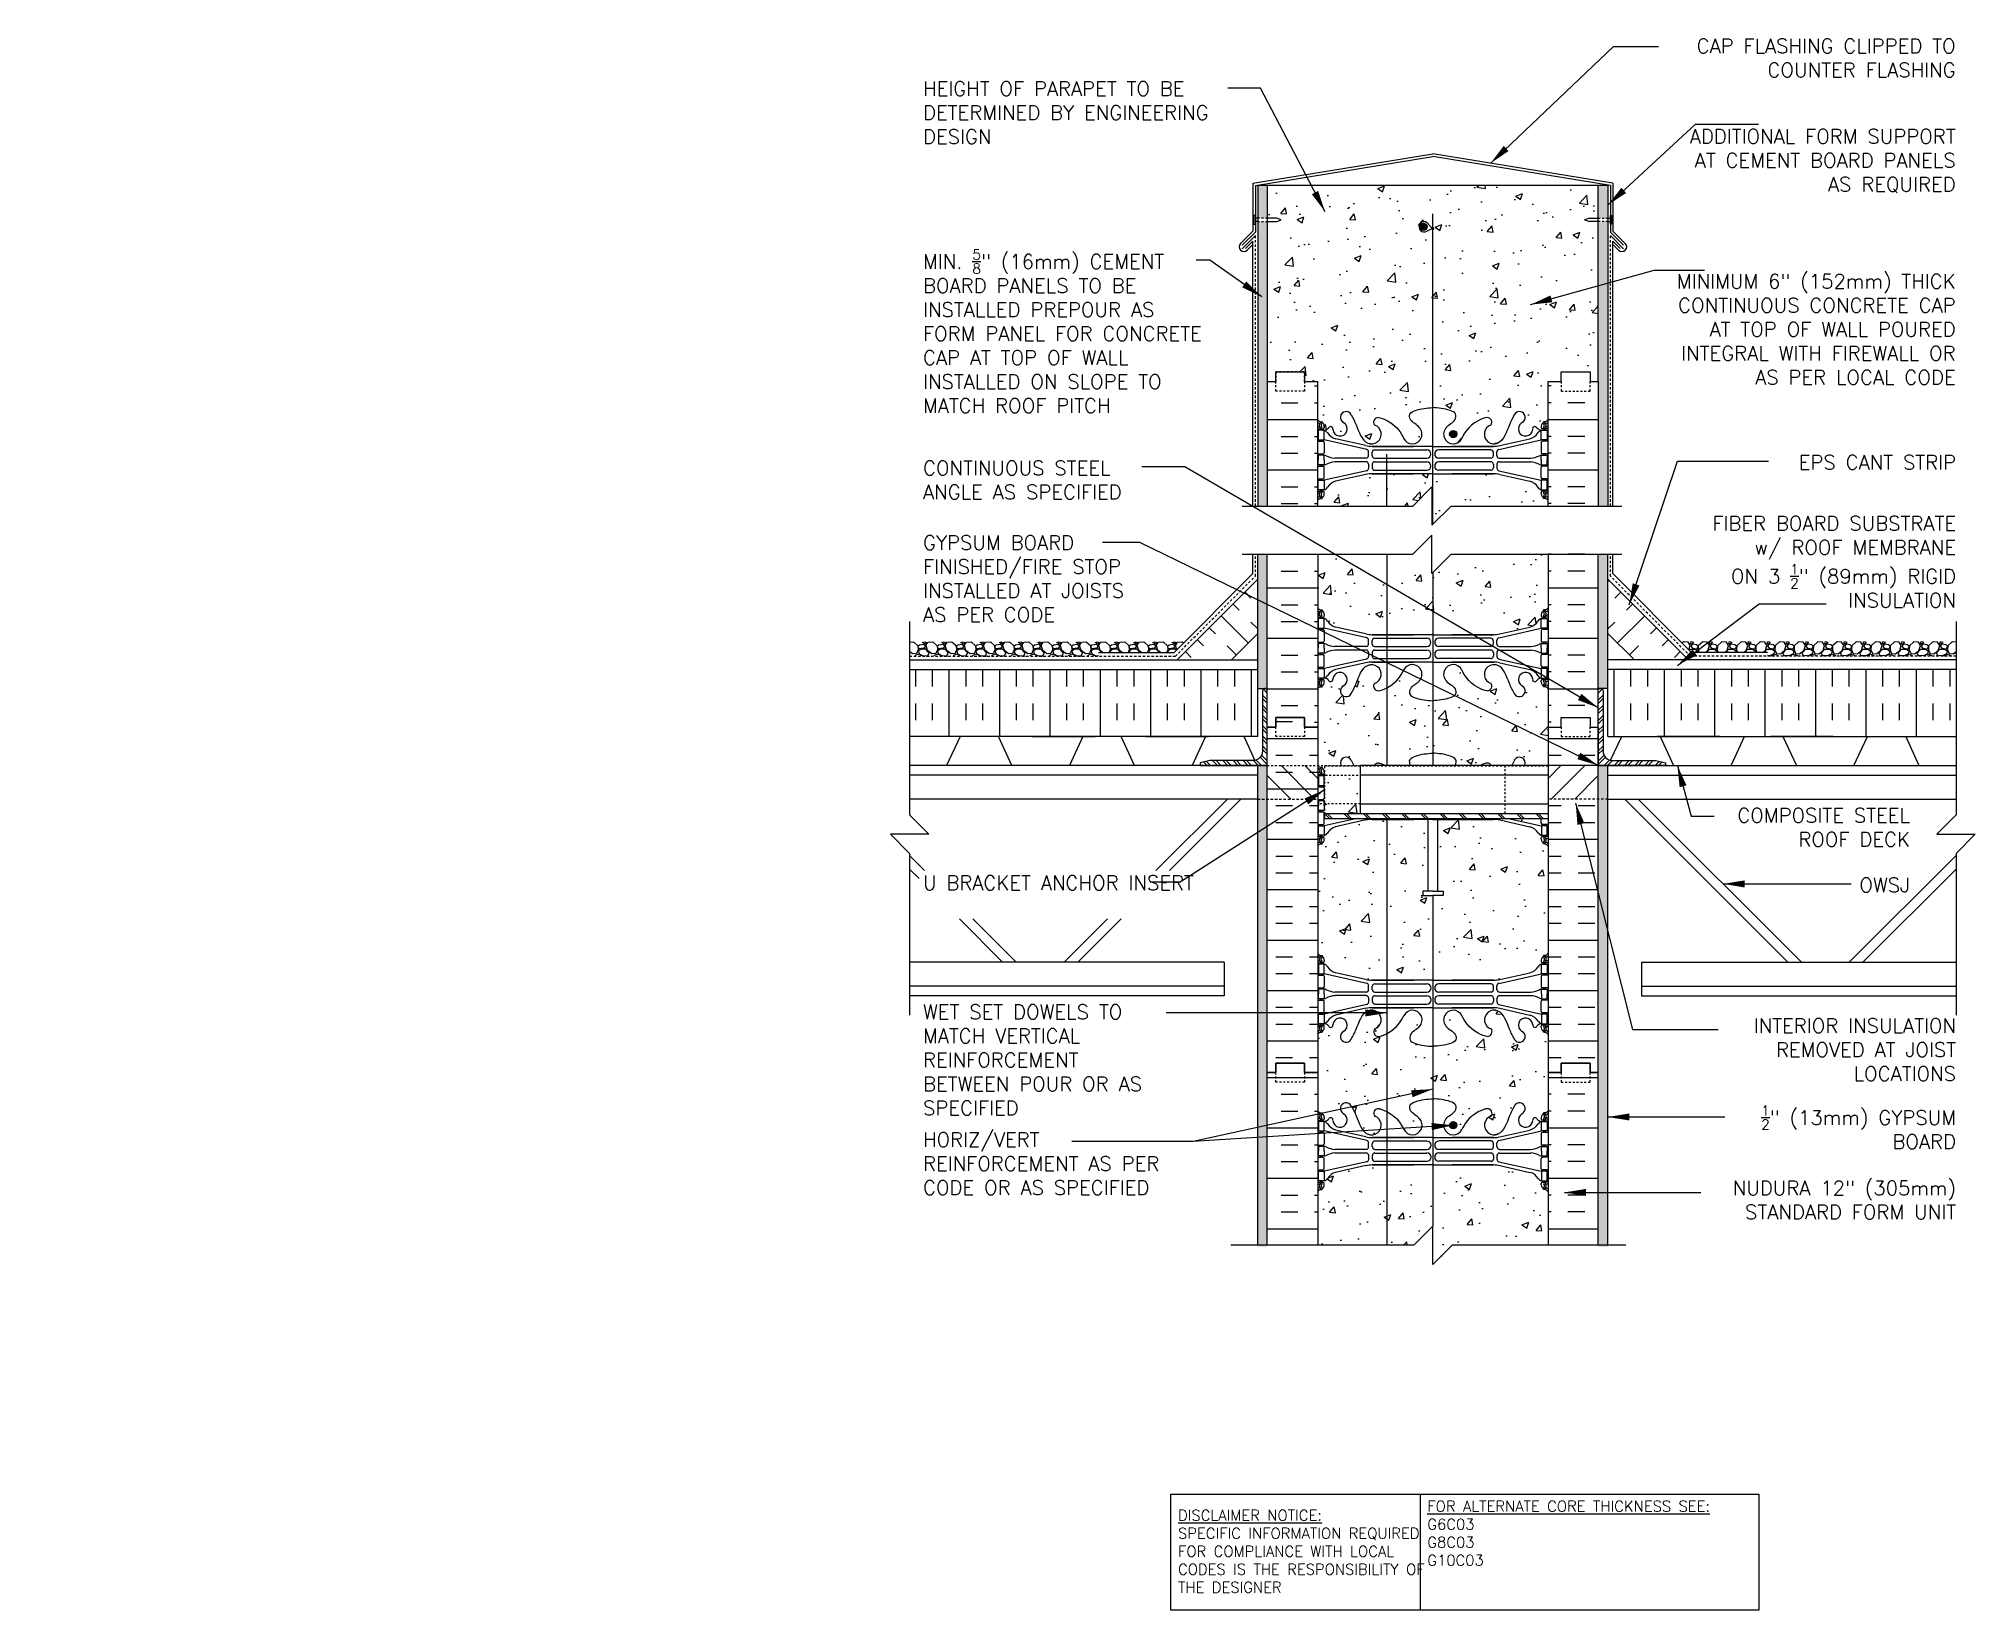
# Model space of a CAD drawing. Header units: inches. Extents: x 386 to 486, y 202 to 284.
import ezdxf

# ---------------------------------------------------------------- set-up
doc = ezdxf.new("R2010")
doc.units = ezdxf.units.IN
doc.header["$LTSCALE"] = 0.5
doc.header["$MEASUREMENT"] = 0
doc.linetypes.add('DASHED2', pattern=[0.375, 0.25, -0.125])
doc.linetypes.add('HIDDEN2', pattern=[0.1875, 0.125, -0.0625])
for name, color, linetype in [('HATCH', 12, 'Continuous'), ('Hidden2', 12, 'HIDDEN2'), ('line25', 2, 'Continuous'), ('LINE3', 3, 'Continuous'), ('LINE50', 5, 'Continuous'), ('LINE9', 9, 'Continuous'), ('TEXT', 4, 'Continuous'), ('Web_Edge', 9, 'Continuous')]:
    doc.layers.add(name, color=color, linetype=linetype)
doc.styles.add('DIM', font='romans.shx', dxfattribs={"width": 0.7})
doc.styles.add('ROMANS', font='romans.shx', dxfattribs={"height": 1.125})
doc.styles.get("Standard").update_dxf_attribs({"font": 'romans.shx', "height": 1.125})
doc.dimstyles.new('ext', dxfattribs={"dimscale": 12, "dimtxt": 0.09375, "dimasz": 0.09375, "dimexe": 0.09375, "dimexo": 0.0625, "dimgap": 0.0625, "dimtad": 0, "dimjust": 1, "dimdec": 1, "dimzin": 3, "dimdsep": 46, "dimlunit": 4, "dimtxsty": 'DIM', "dimcen": 0.09, "dimdle": 0.09375, "dimclrt": 4, "dimadec": 0, "dimazin": 0, "dimtfac": 1, "dimtdec": 1, "dimtmove": 2, "dimatfit": 3, "dimfxl": 1, "dimfrac": 2, "dimtolj": 1, "dimtzin": 0, "dimarcsym": 0})
doc.dimstyles.new('ext_12', dxfattribs={"dimscale": 12, "dimtxt": 0.09375, "dimasz": 0.09375, "dimexe": 0.09375, "dimexo": 0.0625, "dimgap": 0.0625, "dimtad": 1, "dimdec": 1, "dimzin": 3, "dimdsep": 46, "dimlunit": 4, "dimtxsty": 'DIM', "dimcen": 0.09, "dimdle": 0.09375, "dimclrt": 4, "dimadec": 0, "dimazin": 0, "dimtfac": 1, "dimtdec": 1, "dimtmove": 2, "dimatfit": 3, "dimfxl": 1, "dimfrac": 2, "dimtolj": 1, "dimtzin": 0, "dimarcsym": 0})
pattern_1 = [(50, (0, 0), (3.586301, -0.31376), [0.375, -4.125]), (355, (0, 0), (-0.693757, 3.76096), [0.3, -3.3]), (100.45144, (0.299, -0.026), (2.892544, 3.4472), [0.3187, -3.50571]), (46.1842, (0, 1), (5.336207, -0.827596), [0.5625, -6.1875]), (96.6356, (0.4447, 0.931), (4.67331, 4.870593), [0.47805, -5.25857]), (351.1842, (0, 1), (4.67331, 4.870593), [0.45, -4.95]), (21, (0.5, 0.75), (2.984535, -2.013094), [0.375, -4.125]), (326, (0.5, 0.75), (1.216577, 3.62575), [0.3, -3.3]), (71.45144, (0.7487, 0.5822), (4.201112, 1.612656), [0.3187, -3.50571]), (37.5, (0, 0), (0.0607993, 1.6644693), [0, -3.26, 0, -3.35, 0, -3.3125]), (7.5, (0, 0), (1.3153477, 1.9720586), [0, -1.91, 0, -3.185, 0, -1.2625]), (327.5, (-1.115, 0), (2.6691122, -0.1127744), [0, -1.25, 0, -3.9, 0, -5.175]), (317.5, (-1.615, 0), (2.915931, 0.500525), [0, -1.625, 0, -2.59, 0, -3.675])]

msp = doc.modelspace()

# ---------------------------------------------------------------- texts
at = {"layer": 'TEXT'}
for s, insert, char_height, width, attachment_point in [('\\A1;CAP FLASHING CLIPPED TO COUNTER FLASHING ', (485.45, 283.23), 0.75, 15.5712, 6), ('\\A1;HEIGHT OF PARAPET TO BE DETERMINED BY ENGINEERING DESIGN', (431.64, 280.38), 0.75, 16.3292, 4), ('\\A1;ADDITIONAL FORM SUPPORT AT CEMENT BOARD PANELS AS REQUIRED ', (485.45, 277.86), 0.75, 15.5712, 6), ('\\A1;MIN. {\\H0.7x;\\S5/8;\\H1.429x;"} (16mm) CEMENT BOARD PANELS TO BE INSTALLED PREPOUR AS FORM PANEL FOR CONCRETE CAP AT TOP OF WALL INSTALLED ON SLOPE TO MATCH ROOF PITCH', (431.64, 269), 0.75, 16.3292, 4), ('\\A1;MINIMUM 6" (152mm) THICK CONTINUOUS CONCRETE CAP AT TOP OF WALL POURED INTEGRAL WITH FIREWALL OR AS PER LOCAL CODE ', (485.45, 269.1), 0.75, 16.1029, 6), ('{\\LFOR ALTERNATE CORE THICKNESS SEE:\\P}G6C03\\PG8C03\\PG10C03', (457.92, 206.39), 0.5625, 23.333, 4), ('{\\LDISCLAIMER NOTICE:}\\PSPECIFIC INFORMATION REQUIRED FOR COMPLIANCE WITH LOCAL CODES IS THE RESPONSIBILITY OF THE DESIGNER', (444.93, 205.45), 0.5625, 14.0024, 4)]:
    msp.add_mtext(s, dxfattribs=dict(at, insert=insert, char_height=char_height, width=width, attachment_point=attachment_point))
at = {"layer": 'TEXT', "char_height": 0.75, "style": 'ROMANS'}
for s, insert, width, attachment_point in [('\\A1;EPS CANT STRIP', (485.47, 262.54), 9.5934, 3), ('CONTINUOUS STEEL ANGLE AS SPECIFIED', (431.64, 261.24), 12.4225, 4), ('\\A1;FIBER BOARD SUBSTRATE\\Pw/ ROOF MEMBRANE \\PON 3 {\\H0.7x;\\S1/2;}" (89mm) RIGID \\PINSULATION', (485.47, 259.36), 26.1134, 3), ('\\A1;{\\C4;GYPSUM BOARD FINISHED/FIRE STOP INSTALLED AT JOISTS AS PER CODE}', (431.64, 258.36), 12.4405, 1), ('\\A1;COMPOSITE STEEL ROOF DECK', (483.07, 244.15), 10.9081, 3), ('U BRACKET ANCHOR INSERT', (431.64, 240.64), 13.685, 1), ('\\A1;OWSJ', (483.07, 240.53), 9.5934, 3), ('\\A1;{\\C4;WET SET DOWELS TO MATCH VERTICAL REINFORCEMENT BETWEEN POUR OR AS SPECIFIED}', (431.64, 233.92), 12.4405, 1), ('\\A1;INTERIOR INSULATION REMOVED AT JOIST LOCATIONS', (485.47, 231.57), 12.2272, 6), ('\\A1;{\\H0.7x;\\S1/2;}" (13mm) GYPSUM \\PBOARD', (485.47, 228.67), 17.2174, 3), ('HORIZ/VERT REINFORCEMENT AS PER CODE OR AS SPECIFIED', (431.64, 227.27), 14.6513, 1), ('NUDURA 12" (305mm) STANDARD FORM UNIT', (485.47, 224.74), 17.2174, 3)]:
    msp.add_mtext(s, dxfattribs=dict(at, insert=insert, width=width, attachment_point=attachment_point))

# ---------------------------------------------------------------- blocks, each defined once
blk = doc.blocks.new('12-inch Hinge Pin Web')
at = {"layer": 'Web_Edge'}
for p, q in [((349.97, 208.9), (350.06, 208.9)), ((350.06, 208.9), (350.06, 208.86)), ((361.68, 208.9), (361.59, 208.9)), ((361.59, 208.9), (361.59, 208.86)), ((349.82, 208.63), (349.9, 208.63)), ((349.82, 208.53), (350.11, 208.53)), ((349.82, 207.89), (350.11, 207.89)), ((349.97, 208.53), (349.97, 208.46)), ((349.97, 207.96), (349.97, 207.89)), ((350.06, 208.53), (350.06, 208.46)), ((350.06, 207.96), (350.06, 207.89)), ((352.38, 207.46), (350.16, 207.96)), ((350.17, 208.66), (350.17, 208.59)), ((352.34, 207.66), (350.76, 208.01)), ((359.26, 207.46), (361.48, 207.96)), ((359.31, 207.66), (360.89, 208.01)), ((361.48, 208.66), (361.48, 208.59)), ((361.82, 208.53), (361.54, 208.53)), ((361.82, 207.89), (361.54, 207.89)), ((361.59, 208.53), (361.59, 208.46)), ((361.59, 207.96), (361.59, 207.89)), ((361.68, 208.53), (361.68, 208.46)), ((361.68, 207.96), (361.68, 207.89)), ((361.82, 208.63), (361.75, 208.63)), ((349.82, 207.23), (350.11, 207.23)), ((349.97, 207.23), (349.97, 207.16)), ((350.06, 207.23), (350.06, 207.16)), ((350.17, 207.82), (350.17, 207.29)), ((352.35, 207), (350.72, 207)), ((352.48, 207.13), (352.48, 207.34)), ((352.67, 207.62), (354.82, 207.62)), ((355.82, 207.62), (352.67, 207.62)), ((352.67, 207.13), (352.67, 207.31)), ((352.79, 207.43), (355.51, 207.43)), ((352.79, 207), (355.51, 207)), ((355.82, 207.62), (358.98, 207.62)), ((358.85, 207.43), (356.14, 207.43)), ((358.85, 207), (356.14, 207)), ((358.98, 207.62), (356.82, 207.62)), ((358.98, 207.13), (358.98, 207.31)), ((359.17, 207.13), (359.17, 207.34)), ((359.29, 207), (360.93, 207)), ((361.48, 207.82), (361.48, 207.29)), ((361.82, 207.23), (361.54, 207.23)), ((361.59, 207.23), (361.59, 207.16)), ((361.68, 207.23), (361.68, 207.16)), ((349.82, 206.59), (350.11, 206.59)), ((349.82, 205.93), (350.11, 205.93)), ((349.97, 206.59), (349.97, 206.66)), ((349.97, 205.86), (349.97, 205.93)), ((350.06, 206.59), (350.06, 206.66)), ((350.06, 205.86), (350.06, 205.93)), ((352.38, 206.35), (350.16, 205.86)), ((350.17, 205.99), (350.17, 206.52)), ((352.35, 206.81), (350.72, 206.81)), ((352.34, 206.15), (350.76, 205.8)), ((352.48, 206.69), (352.48, 206.47)), ((352.67, 206.69), (352.67, 206.5)), ((352.67, 206.19), (354.82, 206.19)), ((355.82, 206.19), (352.67, 206.19)), ((352.79, 206.81), (355.51, 206.81)), ((352.79, 206.38), (355.51, 206.38)), ((355.82, 206.19), (358.98, 206.19)), ((358.85, 206.81), (356.14, 206.81)), ((358.85, 206.38), (356.14, 206.38)), ((358.98, 206.19), (356.82, 206.19)), ((358.98, 206.69), (358.98, 206.5)), ((359.17, 206.69), (359.17, 206.47)), ((359.26, 206.35), (361.48, 205.86)), ((359.29, 206.81), (360.93, 206.81)), ((359.31, 206.15), (360.89, 205.8)), ((361.48, 205.99), (361.48, 206.52)), ((361.82, 206.59), (361.54, 206.59)), ((361.82, 205.93), (361.54, 205.93)), ((361.59, 206.59), (361.59, 206.66)), ((361.59, 205.86), (361.59, 205.93)), ((361.68, 206.59), (361.68, 206.66)), ((361.68, 205.86), (361.68, 205.93)), ((349.82, 205.29), (350.11, 205.29)), ((349.82, 205.19), (349.9, 205.19)), ((349.97, 205.29), (349.97, 205.36)), ((349.97, 204.91), (350.06, 204.91)), ((350.06, 205.29), (350.06, 205.36)), ((350.06, 204.91), (350.06, 204.95)), ((350.17, 205.16), (350.17, 205.22)), ((361.48, 205.16), (361.48, 205.22)), ((361.82, 205.29), (361.54, 205.29)), ((361.59, 205.29), (361.59, 205.36)), ((361.59, 204.91), (361.59, 204.95)), ((361.68, 204.91), (361.59, 204.91)), ((361.68, 205.29), (361.68, 205.36)), ((361.82, 205.19), (361.75, 205.19)), ((349.82, 198.82), (349.9, 198.82)), ((349.97, 199.1), (350.06, 199.1)), ((350.06, 199.1), (350.06, 199.06)), ((350.17, 198.85), (350.17, 198.78)), ((361.48, 198.85), (361.48, 198.78)), ((361.68, 199.1), (361.59, 199.1)), ((361.59, 199.1), (361.59, 199.06)), ((361.82, 198.82), (361.75, 198.82)), ((349.82, 198.72), (350.11, 198.72)), ((349.82, 198.08), (350.11, 198.08)), ((349.97, 198.72), (349.97, 198.65)), ((349.97, 198.15), (349.97, 198.08)), ((350.06, 198.72), (350.06, 198.65)), ((350.06, 198.15), (350.06, 198.08)), ((352.38, 197.65), (350.16, 198.15)), ((350.17, 198.02), (350.17, 197.48)), ((352.34, 197.85), (350.76, 198.2)), ((352.67, 197.81), (354.82, 197.81)), ((355.82, 197.81), (352.67, 197.81)), ((355.82, 197.81), (358.98, 197.81)), ((358.98, 197.81), (356.82, 197.81)), ((359.26, 197.65), (361.48, 198.15)), ((359.31, 197.85), (360.89, 198.2)), ((361.48, 198.02), (361.48, 197.48)), ((361.82, 198.72), (361.54, 198.72)), ((361.82, 198.08), (361.54, 198.08)), ((361.59, 198.72), (361.59, 198.65)), ((361.59, 198.15), (361.59, 198.08)), ((361.68, 198.72), (361.68, 198.65)), ((361.68, 198.15), (361.68, 198.08)), ((349.82, 197.42), (350.11, 197.42)), ((349.82, 196.78), (350.11, 196.78)), ((349.97, 197.42), (349.97, 197.35)), ((349.97, 196.78), (349.97, 196.85)), ((350.06, 197.42), (350.06, 197.35)), ((350.06, 196.78), (350.06, 196.85)), ((352.35, 197.19), (350.72, 197.19)), ((352.35, 197), (350.72, 197)), ((352.48, 197.32), (352.48, 197.53)), ((352.48, 196.88), (352.48, 196.67)), ((352.67, 197.32), (352.67, 197.5)), ((352.67, 196.88), (352.67, 196.69)), ((352.79, 197.63), (355.51, 197.63)), ((352.79, 197.19), (355.51, 197.19)), ((352.79, 197), (355.51, 197)), ((358.85, 197.63), (356.14, 197.63)), ((358.85, 197.19), (356.14, 197.19)), ((358.85, 197), (356.14, 197)), ((358.98, 197.32), (358.98, 197.5)), ((358.98, 196.88), (358.98, 196.69)), ((359.17, 197.32), (359.17, 197.53)), ((359.17, 196.88), (359.17, 196.67)), ((359.29, 197.19), (360.93, 197.19)), ((359.29, 197), (360.93, 197)), ((361.82, 197.42), (361.54, 197.42)), ((361.82, 196.78), (361.54, 196.78)), ((361.59, 197.42), (361.59, 197.35)), ((361.59, 196.78), (361.59, 196.85)), ((361.68, 197.42), (361.68, 197.35)), ((361.68, 196.78), (361.68, 196.85)), ((349.82, 196.12), (350.11, 196.12)), ((349.97, 196.05), (349.97, 196.12)), ((350.06, 196.05), (350.06, 196.12)), ((352.38, 196.54), (350.16, 196.05)), ((350.17, 196.18), (350.17, 196.72)), ((352.34, 196.35), (350.76, 195.99)), ((352.67, 196.38), (354.82, 196.38)), ((355.82, 196.38), (352.67, 196.38)), ((352.79, 196.57), (355.51, 196.57)), ((355.82, 196.38), (358.98, 196.38)), ((358.85, 196.57), (356.14, 196.57)), ((358.98, 196.38), (356.82, 196.38)), ((359.26, 196.54), (361.48, 196.05)), ((359.31, 196.35), (360.89, 195.99)), ((361.48, 196.18), (361.48, 196.72)), ((361.82, 196.12), (361.54, 196.12)), ((361.59, 196.05), (361.59, 196.12)), ((361.68, 196.05), (361.68, 196.12)), ((349.82, 195.48), (350.11, 195.48)), ((349.82, 195.38), (349.9, 195.38)), ((349.97, 195.48), (349.97, 195.55)), ((349.97, 195.1), (350.06, 195.1)), ((350.06, 195.48), (350.06, 195.55)), ((350.06, 195.1), (350.06, 195.14)), ((350.17, 195.35), (350.17, 195.42)), ((361.48, 195.35), (361.48, 195.42)), ((361.82, 195.48), (361.54, 195.48)), ((361.59, 195.48), (361.59, 195.55)), ((361.59, 195.1), (361.59, 195.14)), ((361.68, 195.1), (361.59, 195.1)), ((361.68, 195.48), (361.68, 195.55)), ((361.82, 195.38), (361.75, 195.38))]:
    blk.add_line(p, q, dxfattribs=at)
for points in [[(349.86, 207.96), (350.16, 207.96), (350.16, 208.46), (349.86, 208.46)], [(361.78, 207.96), (361.48, 207.96), (361.48, 208.46), (361.78, 208.46)], [(349.86, 205.86), (350.16, 205.86), (350.16, 205.36), (349.86, 205.36)], [(361.78, 205.86), (361.48, 205.86), (361.48, 205.36), (361.78, 205.36)], [(349.86, 198.15), (350.16, 198.15), (350.16, 198.65), (349.86, 198.65)], [(361.78, 198.15), (361.48, 198.15), (361.48, 198.65), (361.78, 198.65)], [(349.86, 196.05), (350.16, 196.05), (350.16, 195.55), (349.86, 195.55)], [(361.78, 196.05), (361.48, 196.05), (361.48, 195.55), (361.78, 195.55)]]:
    blk.add_lwpolyline(points, close=True, dxfattribs=at)
for points in [[(350.16, 206.91), (350.16, 207.16), (349.86, 207.16), (349.86, 206.91)], [(350.16, 206.91), (350.16, 206.66), (349.86, 206.66), (349.86, 206.91)], [(361.48, 206.91), (361.48, 207.16), (361.78, 207.16), (361.78, 206.91)], [(361.48, 206.91), (361.48, 206.66), (361.78, 206.66), (361.78, 206.91)], [(350.16, 197.1), (350.16, 197.35), (349.86, 197.35), (349.86, 197.1)], [(350.16, 197.1), (350.16, 196.85), (349.86, 196.85), (349.86, 197.1)], [(361.48, 197.1), (361.48, 197.35), (361.78, 197.35), (361.78, 197.1)], [(361.48, 197.1), (361.48, 196.85), (361.78, 196.85), (361.78, 197.1)]]:
    blk.add_lwpolyline(points, dxfattribs=at)
for centre, radius, start, end in [((350.17, 209.36), 0.5, 226.2109, 250.5288), ((350.01, 208.84), 0.045, 321.448, 139.1879), ((349.92, 208.66), 0.25, 0, 70.5288), ((351.31, 209.13), 0.3, 27.597, 243.9425), ((352.98, 208.88), 0.242, 90, 218.2327), ((358.66, 208.88), 0.242, 321.7673, 90), ((360.34, 209.13), 0.3, 296.0575, 152.403), ((361.73, 208.66), 0.25, 109.4712, 180), ((361.64, 208.84), 0.045, 40.8121, 218.552), ((361.48, 209.36), 0.5, 289.4712, 313.7891), ((350.17, 209.36), 0.6, 234.7832, 245.0748), ((349.9, 208.65), 0.0196, 269.4032, 15.4901), ((350.16, 208.71), 0.25, 140.1145, 222.4609), ((349.91, 208.8), 0.021, 343.464, 63.9957), ((350.01, 208.57), 0.045, 222.4609, 42.4609), ((350.16, 208.71), 0.16, 140.0001, 222.4609), ((350.11, 208.59), 0.0625, 270, 0), ((350.11, 207.82), 0.0625, 0, 90), ((350.13, 208.81), 0.352, 276.1291, 321.5331), ((350.04, 208.11), 0.364, 34.9775, 70.3387), ((350.97, 208.72), 0.743, 212.7919, 253.8107), ((350.5, 208.54), 0.113, 347.8156, 154.0569), ((350.99, 208.53), 0.375, 182.9237, 59.8675), ((352.64, 208.25), 0.5, 246.2139, 71.7937), ((354.76, 208.25), 0.5, 204.819, 44.1875), ((356.89, 208.25), 0.5, 135.8125, 335.181), ((359.01, 208.25), 0.5, 108.2063, 293.7861), ((360.66, 208.53), 0.375, 120.1325, 357.0763), ((360.68, 208.72), 0.743, 286.1893, 327.2081), ((361.14, 208.54), 0.113, 25.9431, 192.1844), ((361.52, 208.81), 0.352, 218.4669, 263.8709), ((361.6, 208.11), 0.364, 109.6613, 145.0225), ((361.54, 208.59), 0.0625, 180, 270), ((361.54, 207.82), 0.0625, 90, 180), ((361.63, 208.57), 0.045, 137.5391, 317.5391), ((361.48, 208.71), 0.16, 317.5391, 39.9999), ((361.48, 208.71), 0.25, 317.5391, 39.8855), ((361.74, 208.8), 0.021, 116.0043, 196.536), ((361.48, 209.36), 0.6, 294.9252, 305.2168), ((361.75, 208.65), 0.0196, 164.5099, 270.5968), ((350.11, 207.29), 0.0625, 270, 0), ((350.16, 206.94), 0.219, 60.4937, 88.92), ((350.81, 208.17), 1.17, 242.6365, 265.6505), ((352.67, 209.12), 1.5, 257.4135, 270), ((352.35, 207.13), 0.125, 270, 0), ((352.35, 207.34), 0.125, 0, 77.3767), ((352.79, 207.31), 0.125, 90, 180), ((352.79, 207.13), 0.125, 180, 270), ((355.51, 207.22), 0.217, 270, 90), ((356.14, 207.22), 0.217, 90, 270), ((358.85, 207.31), 0.125, 0, 90), ((358.85, 207.13), 0.125, 270, 360), ((358.98, 209.12), 1.5, 270, 282.5865), ((359.29, 207.34), 0.125, 102.6233, 180), ((359.29, 207.13), 0.125, 180, 270), ((360.84, 208.17), 1.17, 274.3495, 297.3635), ((361.49, 206.94), 0.219, 91.08, 119.5063), ((361.54, 207.29), 0.0625, 180, 270), ((350.11, 206.52), 0.0625, 0, 90), ((350.11, 205.99), 0.0625, 270, 0), ((350.16, 206.87), 0.219, 271.08, 299.5063), ((350.81, 205.64), 1.17, 94.3495, 117.3635), ((352.67, 204.69), 1.5, 90, 102.5865), ((352.35, 206.69), 0.125, 0, 90), ((352.35, 206.47), 0.125, 282.6233, 0), ((352.79, 206.69), 0.125, 90, 180), ((352.79, 206.5), 0.125, 180, 270), ((355.51, 206.59), 0.217, 270, 90), ((356.14, 206.59), 0.217, 90, 270), ((358.85, 206.69), 0.125, 0, 90), ((358.85, 206.5), 0.125, 270, 0), ((358.98, 204.69), 1.5, 77.4135, 90), ((359.29, 206.69), 0.125, 90, 180), ((359.29, 206.47), 0.125, 180, 257.3767), ((360.84, 205.64), 1.17, 62.6365, 85.6505), ((361.49, 206.87), 0.219, 240.4937, 268.92), ((361.54, 206.52), 0.0625, 90, 180), ((361.54, 205.99), 0.0625, 180, 270), ((350.17, 204.45), 0.6, 114.9252, 125.2168), ((350.17, 204.45), 0.5, 109.4712, 133.7891), ((349.9, 205.17), 0.0196, 344.5099, 90.5968), ((350.16, 205.1), 0.25, 137.5391, 219.8855), ((349.91, 205.01), 0.021, 296.0043, 16.536), ((350.01, 204.97), 0.045, 220.8121, 38.552), ((350.01, 205.24), 0.045, 317.5391, 137.5391), ((350.16, 205.1), 0.16, 137.5391, 219.9999), ((349.92, 205.16), 0.25, 289.4712, 360), ((350.11, 205.22), 0.0625, 360, 90), ((350.04, 205.7), 0.364, 289.6613, 325.0225), ((350.97, 205.09), 0.743, 106.1893, 147.2081), ((360.68, 205.09), 0.743, 32.7919, 73.8107), ((361.6, 205.7), 0.364, 214.9775, 250.3387), ((361.54, 205.22), 0.0625, 90, 180), ((361.73, 205.16), 0.25, 180, 250.5288), ((361.63, 205.24), 0.045, 42.4609, 222.4609), ((361.48, 205.1), 0.16, 320.0001, 42.4609), ((361.64, 204.97), 0.045, 141.448, 319.1879), ((361.48, 204.45), 0.5, 46.2109, 70.5288), ((361.48, 205.1), 0.25, 320.1145, 42.4609), ((361.74, 205.01), 0.021, 163.464, 243.9957), ((361.75, 205.17), 0.0196, 89.4032, 195.4901), ((361.48, 204.45), 0.6, 54.7832, 65.0748), ((350.17, 199.56), 0.5, 226.2109, 250.5288), ((350.17, 199.56), 0.6, 234.7832, 245.0748), ((349.9, 198.84), 0.0196, 269.4032, 15.4901), ((350.16, 198.9), 0.25, 140.1145, 222.4609), ((349.91, 198.99), 0.021, 343.464, 63.9957), ((350.01, 199.03), 0.045, 321.448, 139.1879), ((350.01, 198.76), 0.045, 222.4609, 42.4609), ((349.92, 198.85), 0.25, 0, 70.5288), ((350.16, 198.9), 0.16, 140.0001, 222.4609), ((361.73, 198.85), 0.25, 109.4712, 180), ((361.63, 198.76), 0.045, 137.5391, 317.5391), ((361.64, 199.03), 0.045, 40.8121, 218.552), ((361.48, 198.9), 0.16, 317.5391, 39.9999), ((361.48, 199.56), 0.5, 289.4712, 313.7891), ((361.48, 198.9), 0.25, 317.5391, 39.8855), ((361.74, 198.99), 0.021, 116.0043, 196.536), ((361.48, 199.56), 0.6, 294.9252, 305.2168), ((361.75, 198.84), 0.0196, 164.5099, 270.5968), ((350.11, 198.78), 0.0625, 270, 0), ((350.11, 198.02), 0.0625, 0, 90), ((350.04, 198.31), 0.364, 34.9775, 70.3387), ((350.97, 198.92), 0.743, 212.7919, 253.8107), ((352.67, 199.31), 1.5, 257.4135, 270), ((358.98, 199.31), 1.5, 270, 282.5865), ((360.68, 198.92), 0.743, 286.1893, 327.2081), ((361.6, 198.31), 0.364, 109.6613, 145.0225), ((361.54, 198.78), 0.0625, 180, 270), ((361.54, 198.02), 0.0625, 90, 180), ((350.11, 197.48), 0.0625, 270, 0), ((350.11, 196.72), 0.0625, 0, 90), ((350.16, 197.13), 0.219, 60.4937, 88.92), ((350.16, 197.07), 0.219, 271.08, 299.5063), ((350.81, 198.36), 1.17, 242.6365, 265.6505), ((350.81, 195.84), 1.17, 94.3495, 117.3635), ((352.35, 197.32), 0.125, 270, 0), ((352.35, 196.88), 0.125, 0, 90), ((352.35, 197.53), 0.125, 0, 77.3767), ((352.79, 197.5), 0.125, 90, 180), ((352.79, 197.32), 0.125, 180, 270), ((352.79, 196.88), 0.125, 90, 180), ((355.51, 197.41), 0.217, 270, 90), ((355.51, 196.79), 0.217, 270, 90), ((356.14, 197.41), 0.217, 90, 270), ((356.14, 196.79), 0.217, 90, 270), ((358.85, 197.5), 0.125, 0, 90), ((358.85, 197.32), 0.125, 270, 360), ((358.85, 196.88), 0.125, 0, 90), ((359.29, 197.53), 0.125, 102.6233, 180), ((359.29, 197.32), 0.125, 180, 270), ((359.29, 196.88), 0.125, 90, 180), ((360.84, 198.36), 1.17, 274.3495, 297.3635), ((360.84, 195.84), 1.17, 62.6365, 85.6505), ((361.49, 197.13), 0.219, 91.08, 119.5063), ((361.49, 197.07), 0.219, 240.4937, 268.92), ((361.54, 197.48), 0.0625, 180, 270), ((361.54, 196.72), 0.0625, 90, 180), ((350.11, 196.18), 0.0625, 270, 0), ((350.97, 195.28), 0.743, 106.1893, 147.2081), ((350.99, 195.47), 0.375, 300.1325, 177.0763), ((352.67, 194.88), 1.5, 90, 102.5865), ((352.35, 196.67), 0.125, 282.6233, 0), ((352.64, 195.75), 0.5, 288.2063, 113.7861), ((352.79, 196.69), 0.125, 180, 270), ((354.76, 195.75), 0.5, 315.8125, 155.181), ((356.89, 195.75), 0.5, 24.819, 224.1875), ((359.01, 195.75), 0.5, 66.2139, 251.7937), ((358.85, 196.69), 0.125, 270, 0), ((358.98, 194.88), 1.5, 77.4135, 90), ((359.29, 196.67), 0.125, 180, 257.3767), ((360.66, 195.47), 0.375, 2.9237, 239.8675), ((360.68, 195.28), 0.743, 32.7919, 73.8107), ((361.54, 196.18), 0.0625, 180, 270), ((350.17, 194.64), 0.6, 114.9252, 125.2168), ((350.17, 194.64), 0.5, 109.4712, 133.7891), ((349.9, 195.36), 0.0196, 344.5099, 90.5968), ((350.16, 195.29), 0.25, 137.5391, 219.8855), ((349.91, 195.2), 0.021, 296.0043, 16.536), ((350.01, 195.16), 0.045, 220.8121, 38.552), ((350.01, 195.43), 0.045, 317.5391, 137.5391), ((350.16, 195.29), 0.16, 137.5391, 219.9999), ((349.92, 195.35), 0.25, 289.4712, 360), ((350.11, 195.42), 0.0625, 360, 90), ((350.04, 195.89), 0.364, 289.6613, 325.0225), ((350.13, 195.2), 0.352, 38.4669, 83.8709), ((350.5, 195.47), 0.113, 205.9431, 12.1844), ((351.31, 194.88), 0.3, 116.0575, 332.403), ((352.98, 195.13), 0.242, 141.7673, 270), ((358.66, 195.13), 0.242, 270, 38.2327), ((360.34, 194.88), 0.3, 207.597, 63.9425), ((361.14, 195.47), 0.113, 167.8156, 334.0569), ((361.52, 195.2), 0.352, 96.1291, 141.5331), ((361.6, 195.89), 0.364, 214.9775, 250.3387), ((361.54, 195.42), 0.0625, 90, 180), ((361.73, 195.35), 0.25, 180, 250.5288), ((361.63, 195.43), 0.045, 42.4609, 222.4609), ((361.48, 195.29), 0.16, 320.0001, 42.4609), ((361.64, 195.16), 0.045, 141.448, 319.1879), ((361.48, 194.64), 0.5, 46.2109, 70.5288), ((361.48, 195.29), 0.25, 320.1145, 42.4609), ((361.74, 195.2), 0.021, 163.464, 243.9957), ((361.75, 195.36), 0.0196, 89.4032, 195.4901), ((361.48, 194.64), 0.6, 54.7832, 65.0748)]:
    blk.add_arc(centre, radius, start, end, dxfattribs=at)
for points, knots in [([(351.58, 209.26), (351.66, 209.1), (351.91, 208.61), (352.13, 207.86), (352.54, 207.76), (352.59, 207.76)], [0, 0, 0, 0, 0.579211, 1.703896, 1.875321, 1.875321, 1.875321, 1.875321]), ([(352.98, 209.12), (353.1, 209.12), (353.94, 208.77), (354.18, 208.31), (354.32, 208.03)], [0.038125, 0.038125, 0.038125, 0.038125, 0.320663, 1.258119, 1.258119, 1.258119, 1.258119]), ([(355.12, 208.6), (355.01, 208.77), (354.65, 208.86), (354.58, 209.35), (355.12, 209.59), (355.53, 209.62), (355.82, 209.64)], [0.229407, 0.229407, 0.229407, 0.229407, 0.844432, 1.128849, 1.464331, 2.389004, 2.389004, 2.389004, 2.389004]), ([(356.53, 208.6), (356.64, 208.77), (357, 208.86), (357.07, 209.35), (356.52, 209.59), (356.12, 209.62), (355.82, 209.64)], [0.229407, 0.229407, 0.229407, 0.229407, 0.844432, 1.128849, 1.464331, 2.389004, 2.389004, 2.389004, 2.389004]), ([(358.66, 209.12), (358.54, 209.12), (357.71, 208.77), (357.47, 208.31), (357.33, 208.03)], [0.038125, 0.038125, 0.038125, 0.038125, 0.320663, 1.258119, 1.258119, 1.258119, 1.258119]), ([(360.07, 209.26), (359.99, 209.1), (359.73, 208.61), (359.52, 207.86), (359.11, 207.76), (359.05, 207.76)], [0, 0, 0, 0, 0.579211, 1.703896, 1.875321, 1.875321, 1.875321, 1.875321]), ([(351.58, 194.74), (351.66, 194.91), (351.91, 195.4), (352.13, 196.15), (352.54, 196.24), (352.59, 196.25)], [0, 0, 0, 0, 0.579211, 1.703896, 1.875321, 1.875321, 1.875321, 1.875321]), ([(352.98, 194.88), (353.1, 194.88), (353.94, 195.24), (354.18, 195.7), (354.32, 195.98)], [0.038125, 0.038125, 0.038125, 0.038125, 0.320663, 1.258119, 1.258119, 1.258119, 1.258119]), ([(358.66, 194.88), (358.54, 194.88), (357.71, 195.24), (357.47, 195.7), (357.33, 195.98)], [0.038125, 0.038125, 0.038125, 0.038125, 0.320663, 1.258119, 1.258119, 1.258119, 1.258119]), ([(360.07, 194.74), (359.99, 194.91), (359.73, 195.4), (359.52, 196.15), (359.11, 196.24), (359.05, 196.25)], [0, 0, 0, 0, 0.579211, 1.703896, 1.875321, 1.875321, 1.875321, 1.875321]), ([(355.12, 195.4), (355.01, 195.24), (354.65, 195.15), (354.58, 194.65), (355.12, 194.42), (355.53, 194.39), (355.82, 194.37)], [0.229407, 0.229407, 0.229407, 0.229407, 0.844432, 1.128849, 1.464331, 2.389004, 2.389004, 2.389004, 2.389004]), ([(356.53, 195.4), (356.64, 195.24), (357, 195.15), (357.07, 194.65), (356.52, 194.42), (356.12, 194.39), (355.82, 194.37)], [0.229407, 0.229407, 0.229407, 0.229407, 0.844432, 1.128849, 1.464331, 2.389004, 2.389004, 2.389004, 2.389004])]:
    blk.add_open_spline(points, degree=3, knots=knots, dxfattribs=at)
for points in [[(352.67, 207.13), (352.67, 207.3)], [(358.98, 207.13), (358.98, 207.3)], [(352.67, 206.68), (352.67, 206.51)], [(358.98, 206.68), (358.98, 206.51)], [(352.67, 197.32), (352.67, 197.5)], [(352.67, 196.87), (352.67, 196.7)], [(358.98, 197.32), (358.98, 197.5)], [(358.98, 196.87), (358.98, 196.7)]]:
    blk.add_open_spline(points, degree=1, dxfattribs=at)

# ---------------------------------------------------------------- hatches: boundary and pattern name
at = {"layer": 'HATCH'}
h = msp.add_hatch(dxfattribs=at)
h.set_pattern_fill('AR-SAND', color=256, scale=0.25, style=0)
h.set_pattern_definition([(37.5, (449.33526, 254.4158), (-0.0157483, 0.481706), [0, -0.38, 0, -0.425, 0, -0.40625]), (7.5, (449.33526, 254.4158), (0.442444, 0.705537), [0, -0.205, 0, -0.3425, 0, -0.13125]), (327.5, (449.02776, 254.4158), (0.7785355, 0.001415), [0, -0.125, 0, -0.45, 0, -0.5875]), (317.5, (449.02776, 254.4158), (0.751532, 0.219419), [0, -0.0625, 0, -0.295, 0, -0.3375])])
h.paths.add_polyline_path([(449.58, 257.38), (449.08, 257.38), (449.08, 250.38), (449.58, 250.38)])
h.paths.add_polyline_path([(467.33, 257.38), (466.83, 257.38), (466.83, 250.38), (467.33, 250.38)])
h.paths.add_polyline_path([(449.58, 266.38), (449.58, 274.71), (449.58, 274.71), (449.08, 274.71), (449.08, 259.89), (449.58, 259.89)])
h.paths.add_polyline_path([(449.58, 276.61), (449.08, 276.61), (449.08, 274.88), (449.58, 274.88)])
h.paths.add_polyline_path([(467.33, 274.71), (466.83, 274.71), (466.83, 266.38), (466.83, 259.89), (467.33, 259.89)])
h.paths.add_polyline_path([(467.33, 276.61), (466.83, 276.61), (466.83, 274.88), (467.33, 274.88)])
h = msp.add_hatch(dxfattribs=at)
h.set_pattern_fill('AR-CONC', color=256, scale=0.5)
h.set_pattern_definition(pattern_1)
edge = h.paths.add_edge_path()
edge.add_line((466.83, 274.71), (466.33, 274.71))
edge.add_line((466.33, 274.71), (466.11, 274.79))
edge.add_line((466.11, 274.79), (466.33, 274.88))
edge.add_line((466.33, 274.88), (466.83, 274.88))
edge.add_line((466.83, 274.88), (466.83, 276.61))
edge.add_line((466.83, 276.61), (449.58, 276.61))
edge.add_line((449.58, 276.61), (449.58, 274.88))
edge.add_line((449.58, 274.88), (450.08, 274.88))
edge.add_line((450.08, 274.88), (450.31, 274.79))
edge.add_line((450.31, 274.79), (450.08, 274.71))
edge.add_line((450.08, 274.71), (449.58, 274.71))
edge.add_line((449.58, 274.71), (449.58, 266.38))
edge.add_line((449.58, 266.38), (450.02, 266.38))
edge.add_line((450.02, 266.38), (450.02, 266.88))
edge.add_line((450.02, 266.88), (451.52, 266.88))
edge.add_line((451.52, 266.88), (451.52, 266.38))
edge.add_line((451.52, 266.38), (452.21, 266.38))
edge.add_line((452.21, 266.38), (452.21, 264.38))
edge.add_arc((452.55, 264.74), 0.5, 226.2109, 246.4218)
edge.add_line((452.35, 264.29), (452.44, 264.29))
edge.add_line((452.44, 264.29), (452.44, 264.24))
edge.add_arc((452.3, 264.04), 0.25, 0, 55.9442, ccw=False)
edge.add_line((452.55, 264.04), (452.55, 263.97))
edge.add_arc((452.49, 263.97), 0.0625, -90, 0, ccw=False)
edge.add_line((452.49, 263.91), (452.44, 263.91))
edge.add_line((452.44, 263.91), (452.44, 263.84))
edge.add_line((452.44, 263.84), (452.55, 263.84))
edge.add_arc((452.51, 264.19), 0.352, 276.1291, 321.5331)
edge.add_arc((452.89, 263.92), 0.113, -12.1844, 154.0569, ccw=False)
edge.add_arc((453.37, 263.91), 0.375, 182.9237, 419.8675)
edge.add_arc((453.69, 264.51), 0.3, 27.597, 243.9425, ccw=False)
edge.add_spline(control_points=[(453.96, 264.65), (454.05, 264.48), (454.3, 263.99), (454.49, 263.31), (454.82, 263.18)], knot_values=[0, 0, 0, 0, 0.579211, 1.703896, 1.703896, 1.703896, 1.703896], degree=3, periodic=0)
edge.add_spline(control_points=[(454.82, 263.18), (454.87, 263.16), (454.92, 263.15), (454.98, 263.14)], knot_values=[1.703896, 1.703896, 1.703896, 1.703896, 1.875321, 1.875321, 1.875321, 1.875321], degree=3, periodic=0)
edge.add_arc((455.02, 263.64), 0.5, 265.2926, 431.7937)
edge.add_arc((455.37, 264.26), 0.242, 90, 218.2327, ccw=False)
edge.add_spline(control_points=[(455.37, 264.5), (455.49, 264.5), (456.31, 264.15), (456.55, 263.71), (456.69, 263.43)], knot_values=[0.038125, 0.038125, 0.038125, 0.038125, 0.320663, 1.237398, 1.237398, 1.237398, 1.237398], degree=3, periodic=0)
edge.add_spline(control_points=[(456.7, 263.41), (456.7, 263.41), (456.69, 263.42), (456.69, 263.43)], knot_values=[1.237398, 1.237398, 1.237398, 1.237398, 1.258119, 1.258119, 1.258119, 1.258119], degree=3, periodic=0)
edge.add_arc((457.15, 263.64), 0.5, 208.0183, 404.1875)
edge.add_spline(control_points=[(457.5, 263.98), (457.4, 264.15), (457.04, 264.24), (456.96, 264.73), (457.51, 264.97), (457.91, 265), (458.21, 265.02)], knot_values=[0.229407, 0.229407, 0.229407, 0.229407, 0.844432, 1.128849, 1.464331, 2.389004, 2.389004, 2.389004, 2.389004], degree=3, periodic=0)
edge.add_spline(control_points=[(458.21, 265.02), (458.5, 265), (458.91, 264.97), (459.46, 264.73), (459.38, 264.24), (459.02, 264.15), (458.91, 263.98)], knot_values=[0.229407, 0.229407, 0.229407, 0.229407, 1.15408, 1.489562, 1.773979, 2.389004, 2.389004, 2.389004, 2.389004], degree=3, periodic=0)
edge.add_arc((459.27, 263.64), 0.5, 135.8125, 331.9817)
edge.add_spline(control_points=[(459.71, 263.41), (459.72, 263.41), (459.72, 263.42), (459.72, 263.43)], knot_values=[1.237398, 1.237398, 1.237398, 1.237398, 1.258119, 1.258119, 1.258119, 1.258119], degree=3, periodic=0)
edge.add_spline(control_points=[(459.72, 263.43), (459.86, 263.71), (460.11, 264.15), (460.93, 264.5), (461.05, 264.5)], knot_values=[0.038125, 0.038125, 0.038125, 0.038125, 0.95486, 1.237398, 1.237398, 1.237398, 1.237398], degree=3, periodic=0)
edge.add_arc((461.05, 264.26), 0.242, -38.2327, 90, ccw=False)
edge.add_arc((461.4, 263.64), 0.5, 108.2063, 274.7074)
edge.add_spline(control_points=[(461.44, 263.14), (461.49, 263.15), (461.55, 263.16), (461.6, 263.18)], knot_values=[1.703896, 1.703896, 1.703896, 1.703896, 1.875321, 1.875321, 1.875321, 1.875321], degree=3, periodic=0)
edge.add_spline(control_points=[(461.6, 263.18), (461.92, 263.31), (462.12, 263.99), (462.37, 264.48), (462.46, 264.65)], knot_values=[0, 0, 0, 0, 1.124685, 1.703896, 1.703896, 1.703896, 1.703896], degree=3, periodic=0)
edge.add_arc((462.72, 264.51), 0.3, -63.9425, 153.0631, ccw=False)
edge.add_arc((463.04, 263.91), 0.375, 120.1325, 357.0763)
edge.add_arc((463.53, 263.92), 0.113, 25.9431, 192.1844, ccw=False)
edge.add_arc((463.9, 264.19), 0.352, 218.4669, 263.8709)
edge.add_line((463.87, 263.84), (463.97, 263.84))
edge.add_line((463.97, 263.84), (463.97, 263.91))
edge.add_line((463.97, 263.91), (463.92, 263.91))
edge.add_arc((463.92, 263.97), 0.0625, 180, 270, ccw=False)
edge.add_line((463.86, 263.97), (463.86, 264.04))
edge.add_arc((464.11, 264.04), 0.25, 124.0558, 180, ccw=False)
edge.add_line((463.97, 264.24), (463.97, 264.29))
edge.add_line((463.97, 264.29), (464.06, 264.29))
edge.add_arc((463.86, 264.74), 0.5, 293.5782, 313.7891)
edge.add_line((464.21, 264.38), (464.21, 266.38))
edge.add_line((464.21, 266.38), (464.9, 266.38))
edge.add_line((464.9, 266.38), (464.9, 266.88))
edge.add_line((464.9, 266.88), (466.4, 266.88))
edge.add_line((466.4, 266.88), (466.4, 266.38))
edge.add_line((466.4, 266.38), (466.83, 266.38))
edge.add_line((466.83, 266.38), (466.83, 274.71))
h.paths.add_polyline_path([(458.21, 274.31), (458.17, 274.35), (457.89, 274.2, -1.846412), (457.91, 274.65), (458.17, 274.35), (458.21, 274.36, -2.114532)], flags=16)
h = msp.add_hatch(dxfattribs=at)
h.set_pattern_fill('INSUL', color=256, scale=7, style=0)
h.set_pattern_definition([(0, (-2473.9538, 663.393), (0, -2.625), []), (0, (-2473.9538, 662.518), (0, -2.625), [0.875, -0.875]), (0, (-2473.9538, 661.643), (0, -2.625), [0.875, -0.875])])
h.paths.add_polyline_path([(449.58, 259.88), (452.21, 259.88), (452.21, 266.38), (451.52, 266.38), (451.52, 265.88), (450.02, 265.88), (450.02, 266.38), (449.58, 266.38)])
h = msp.add_hatch(dxfattribs=at)
h.set_pattern_fill('INSUL', color=256, scale=7, style=0)
h.set_pattern_definition([(180, (3390.3694, 663.393), (0, -2.625), []), (180, (3390.3694, 662.518), (0, -2.625), [0.875, -0.875]), (180, (3390.3694, 661.643), (0, -2.625), [0.875, -0.875])])
h.paths.add_polyline_path([(464.21, 259.88), (466.83, 259.88), (466.83, 266.38), (466.4, 266.38), (466.4, 265.88), (464.9, 265.88), (464.9, 266.38), (464.21, 266.38)])
h = msp.add_hatch(dxfattribs=at)
h.set_pattern_fill('AR-CONC', color=256, scale=0.5)
h.set_pattern_definition(pattern_1)
h.paths.add_polyline_path([(463.97, 260.74), (463.87, 260.74, -0.155529), (463.69, 260.87, 0.180914), (463.27, 261.18), (461.69, 261.54, 0.054974), (461.37, 261.57), (459.21, 261.57), (458.21, 261.57), (455.05, 261.57, 0.054974), (454.72, 261.54), (453.14, 261.18, 0.180914), (452.72, 260.87, -0.155529), (452.55, 260.74), (452.44, 260.74), (452.44, 260.67), (452.49, 260.67, -0.414214), (452.55, 260.6), (452.55, 260.54, -0.249069), (452.44, 260.33), (452.44, 260.29), (452.35, 260.29, 0.088416), (452.21, 260.19), (452.21, 259.89), (457.16, 259.89), (458.16, 260.89), (458.16, 258.89), (459.16, 259.89), (464.21, 259.89), (464.21, 260.19, 0.088416), (464.06, 260.29), (463.97, 260.29), (463.97, 260.33, -0.249069), (463.86, 260.54), (463.86, 260.6, -0.414214), (463.92, 260.67), (463.97, 260.67)])
h.paths.add_polyline_path([(463.69, 235.9, -0.155529), (463.87, 236.03), (463.97, 236.03), (463.97, 236.1), (463.92, 236.1, -0.414214), (463.86, 236.16), (463.86, 236.23, -0.249069), (463.97, 236.44), (463.97, 236.48), (464.06, 236.48, 0.088416), (464.21, 236.58), (464.21, 242.19, 0.088416), (464.06, 242.29), (463.97, 242.29), (463.97, 242.33, -0.249069), (463.86, 242.54), (463.86, 242.6, -0.414214), (463.92, 242.67), (463.97, 242.67), (463.97, 242.74), (463.87, 242.74, -0.155529), (463.69, 242.87, 0.180914), (463.27, 243.18), (461.69, 243.54, 0.054974), (461.37, 243.57), (458.46, 243.57), (458.46, 239.83), (458.74, 239.83), (458.74, 239.6), (458.48, 239.6), (458.21, 239.6), (457.68, 239.6), (457.68, 239.83), (457.96, 239.83), (457.96, 243.57), (455.05, 243.57, 0.054974), (454.72, 243.54), (453.14, 243.18, 0.180914), (452.72, 242.87, -0.155529), (452.55, 242.74), (452.44, 242.74), (452.44, 242.67), (452.49, 242.67, -0.414214), (452.55, 242.6), (452.55, 242.54, -0.249069), (452.44, 242.33), (452.44, 242.29), (452.35, 242.29, 0.088416), (452.21, 242.19), (452.21, 236.58, 0.088416), (452.35, 236.48), (452.44, 236.48), (452.44, 236.44, -0.249069), (452.55, 236.23), (452.55, 236.16, -0.414214), (452.49, 236.1), (452.44, 236.1), (452.44, 236.03), (452.55, 236.03, -0.155529), (452.72, 235.9, 0.180914), (453.14, 235.58), (454.72, 235.23, 0.054974), (455.05, 235.2), (458.21, 235.2), (461.37, 235.2, 0.054974), (461.69, 235.23), (463.27, 235.58, 0.180914)])
edge = h.paths.add_edge_path()
edge.add_arc((463.86, 232.02), 0.5, 46.2109, 66.4218)
edge.add_line((464.06, 232.48), (463.97, 232.48))
edge.add_line((463.97, 232.48), (463.97, 232.52))
edge.add_arc((464.11, 232.73), 0.25, 180, 235.9442, ccw=False)
edge.add_line((463.86, 232.73), (463.86, 232.8))
edge.add_arc((463.92, 232.8), 0.0625, 90, 180, ccw=False)
edge.add_line((463.92, 232.86), (463.97, 232.86))
edge.add_line((463.97, 232.86), (463.97, 232.93))
edge.add_line((463.97, 232.93), (463.87, 232.93))
edge.add_arc((463.9, 232.58), 0.352, 96.1291, 141.5331)
edge.add_arc((463.53, 232.85), 0.113, 167.8156, 334.0569, ccw=False)
edge.add_arc((463.04, 232.85), 0.375, 2.9237, 239.8675)
edge.add_arc((462.72, 232.26), 0.3, -152.403, 63.9425, ccw=False)
edge.add_spline(control_points=[(462.46, 232.12), (462.39, 232.25), (462.32, 232.38), (462.26, 232.52)], knot_values=[0, 0, 0, 0, 0.447744, 0.447744, 0.447744, 0.447744], degree=3, periodic=0)
edge.add_spline(control_points=[(462.26, 232.52), (462.24, 232.56), (462.16, 232.74), (462.09, 232.94), (462.03, 233.08)], knot_values=[0.447744, 0.447744, 0.447744, 0.447744, 0.579211, 1.009728, 1.009728, 1.009728, 1.009728], degree=3, periodic=0)
edge.add_spline(control_points=[(462.03, 233.08), (462.01, 233.11), (461.99, 233.15), (461.98, 233.18)], knot_values=[1.009728, 1.009728, 1.009728, 1.009728, 1.116334, 1.116334, 1.116334, 1.116334], degree=3, periodic=0)
edge.add_spline(control_points=[(461.98, 233.18), (461.96, 233.21), (461.95, 233.23), (461.94, 233.26)], knot_values=[1.116334, 1.116334, 1.116334, 1.116334, 1.201719, 1.201719, 1.201719, 1.201719], degree=3, periodic=0)
edge.add_spline(control_points=[(461.94, 233.26), (461.92, 233.28), (461.91, 233.31), (461.89, 233.33)], knot_values=[1.201719, 1.201719, 1.201719, 1.201719, 1.282554, 1.282554, 1.282554, 1.282554], degree=3, periodic=0)
edge.add_spline(control_points=[(461.89, 233.33), (461.88, 233.34), (461.87, 233.36), (461.86, 233.38)], knot_values=[1.282554, 1.282554, 1.282554, 1.282554, 1.339568, 1.339568, 1.339568, 1.339568], degree=3, periodic=0)
edge.add_spline(control_points=[(461.86, 233.38), (461.85, 233.39), (461.84, 233.4), (461.83, 233.42)], knot_values=[1.339568, 1.339568, 1.339568, 1.339568, 1.393854, 1.393854, 1.393854, 1.393854], degree=3, periodic=0)
edge.add_spline(control_points=[(461.83, 233.42), (461.81, 233.43), (461.8, 233.44), (461.79, 233.46)], knot_values=[1.393854, 1.393854, 1.393854, 1.393854, 1.451471, 1.451471, 1.451471, 1.451471], degree=3, periodic=0)
edge.add_spline(control_points=[(461.79, 233.46), (461.78, 233.47), (461.76, 233.48), (461.75, 233.49)], knot_values=[1.451471, 1.451471, 1.451471, 1.451471, 1.505342, 1.505342, 1.505342, 1.505342], degree=3, periodic=0)
edge.add_spline(control_points=[(461.75, 233.49), (461.74, 233.5), (461.72, 233.52), (461.71, 233.53)], knot_values=[1.505342, 1.505342, 1.505342, 1.505342, 1.563384, 1.563384, 1.563384, 1.563384], degree=3, periodic=0)
edge.add_spline(control_points=[(461.71, 233.53), (461.7, 233.54), (461.68, 233.54), (461.67, 233.55)], knot_values=[1.563384, 1.563384, 1.563384, 1.563384, 1.616944, 1.616944, 1.616944, 1.616944], degree=3, periodic=0)
edge.add_spline(control_points=[(461.67, 233.55), (461.66, 233.56), (461.65, 233.57), (461.63, 233.57)], knot_values=[1.616944, 1.616944, 1.616944, 1.616944, 1.660465, 1.660465, 1.660465, 1.660465], degree=3, periodic=0)
edge.add_spline(control_points=[(461.63, 233.57), (461.62, 233.58), (461.61, 233.58), (461.6, 233.59)], knot_values=[1.660465, 1.660465, 1.660465, 1.660465, 1.69951, 1.69951, 1.69951, 1.69951], degree=3, periodic=0)
edge.add_spline(control_points=[(461.6, 233.59), (461.6, 233.59), (461.6, 233.59), (461.6, 233.59)], knot_values=[1.69951, 1.69951, 1.69951, 1.69951, 1.703896, 1.703896, 1.703896, 1.703896], degree=3, periodic=0)
edge.add_spline(control_points=[(461.6, 233.59), (461.59, 233.59), (461.58, 233.6), (461.57, 233.6)], knot_values=[1.703896, 1.703896, 1.703896, 1.703896, 1.737704, 1.737704, 1.737704, 1.737704], degree=3, periodic=0)
edge.add_spline(control_points=[(461.57, 233.6), (461.55, 233.6), (461.54, 233.61), (461.53, 233.61)], knot_values=[1.737704, 1.737704, 1.737704, 1.737704, 1.78039, 1.78039, 1.78039, 1.78039], degree=3, periodic=0)
edge.add_spline(control_points=[(461.53, 233.61), (461.51, 233.61), (461.5, 233.62), (461.49, 233.62)], knot_values=[1.78039, 1.78039, 1.78039, 1.78039, 1.824512, 1.824512, 1.824512, 1.824512], degree=3, periodic=0)
edge.add_spline(control_points=[(461.49, 233.62), (461.47, 233.62), (461.45, 233.63), (461.44, 233.63)], knot_values=[1.824512, 1.824512, 1.824512, 1.824512, 1.875321, 1.875321, 1.875321, 1.875321], degree=3, periodic=0)
edge.add_arc((461.4, 233.13), 0.5, 85.2926, 251.7937)
edge.add_arc((461.05, 232.51), 0.242, -90, 38.2327, ccw=False)
edge.add_spline(control_points=[(461.05, 232.26), (461.04, 232.26), (461.03, 232.26), (461.02, 232.27)], knot_values=[0.038125, 0.038125, 0.038125, 0.038125, 0.057026, 0.057026, 0.057026, 0.057026], degree=3, periodic=0)
edge.add_spline(control_points=[(461.02, 232.27), (461.02, 232.27), (461.01, 232.27), (461, 232.27)], knot_values=[0.057026, 0.057026, 0.057026, 0.057026, 0.075602, 0.075602, 0.075602, 0.075602], degree=3, periodic=0)
edge.add_spline(control_points=[(461, 232.27), (460.99, 232.27), (460.98, 232.27), (460.97, 232.27)], knot_values=[0.075602, 0.075602, 0.075602, 0.075602, 0.094834, 0.094834, 0.094834, 0.094834], degree=3, periodic=0)
edge.add_spline(control_points=[(460.97, 232.27), (460.94, 232.28), (460.91, 232.29), (460.88, 232.3)], knot_values=[0.094834, 0.094834, 0.094834, 0.094834, 0.151529, 0.151529, 0.151529, 0.151529], degree=3, periodic=0)
edge.add_spline(control_points=[(460.88, 232.3), (460.81, 232.32), (460.74, 232.35), (460.67, 232.38)], knot_values=[0.151529, 0.151529, 0.151529, 0.151529, 0.264927, 0.264927, 0.264927, 0.264927], degree=3, periodic=0)
edge.add_spline(control_points=[(460.67, 232.38), (460.64, 232.4), (460.6, 232.42), (460.55, 232.44), (460.54, 232.45)], knot_values=[0.264927, 0.264927, 0.264927, 0.264927, 0.320663, 0.337943, 0.337943, 0.337943, 0.337943], degree=3, periodic=0)
edge.add_spline(control_points=[(460.54, 232.45), (460.5, 232.47), (460.46, 232.5), (460.42, 232.52)], knot_values=[0.337943, 0.337943, 0.337943, 0.337943, 0.416132, 0.416132, 0.416132, 0.416132], degree=3, periodic=0)
edge.add_spline(control_points=[(460.42, 232.52), (460.39, 232.55), (460.35, 232.57), (460.32, 232.6)], knot_values=[0.416132, 0.416132, 0.416132, 0.416132, 0.48854, 0.48854, 0.48854, 0.48854], degree=3, periodic=0)
edge.add_spline(control_points=[(460.32, 232.6), (460.28, 232.62), (460.25, 232.65), (460.22, 232.67)], knot_values=[0.48854, 0.48854, 0.48854, 0.48854, 0.567328, 0.567328, 0.567328, 0.567328], degree=3, periodic=0)
edge.add_spline(control_points=[(460.22, 232.67), (460.19, 232.7), (460.16, 232.72), (460.14, 232.75)], knot_values=[0.567328, 0.567328, 0.567328, 0.567328, 0.639328, 0.639328, 0.639328, 0.639328], degree=3, periodic=0)
edge.add_spline(control_points=[(460.14, 232.75), (460.11, 232.77), (460.08, 232.8), (460.06, 232.83)], knot_values=[0.639328, 0.639328, 0.639328, 0.639328, 0.718521, 0.718521, 0.718521, 0.718521], degree=3, periodic=0)
edge.add_spline(control_points=[(460.06, 232.83), (460.04, 232.85), (460.02, 232.88), (460, 232.9)], knot_values=[0.718521, 0.718521, 0.718521, 0.718521, 0.789856, 0.789856, 0.789856, 0.789856], degree=3, periodic=0)
edge.add_spline(control_points=[(460, 232.9), (459.97, 232.93), (459.95, 232.95), (459.93, 232.98)], knot_values=[0.789856, 0.789856, 0.789856, 0.789856, 0.869703, 0.869703, 0.869703, 0.869703], degree=3, periodic=0)
edge.add_spline(control_points=[(459.93, 232.98), (459.91, 233.01), (459.89, 233.04), (459.88, 233.07)], knot_values=[0.869703, 0.869703, 0.869703, 0.869703, 0.95312, 0.95312, 0.95312, 0.95312], degree=3, periodic=0)
edge.add_spline(control_points=[(459.88, 233.07), (459.85, 233.11), (459.82, 233.16), (459.79, 233.21)], knot_values=[0.95312, 0.95312, 0.95312, 0.95312, 1.0964, 1.0964, 1.0964, 1.0964], degree=3, periodic=0)
edge.add_spline(control_points=[(459.79, 233.21), (459.77, 233.25), (459.75, 233.3), (459.72, 233.34)], knot_values=[1.0964, 1.0964, 1.0964, 1.0964, 1.237398, 1.237398, 1.237398, 1.237398], degree=3, periodic=0)
edge.add_arc((459.27, 233.13), 0.5, 24.819, 224.1875)
edge.add_spline(control_points=[(458.91, 232.78), (459.02, 232.62), (459.38, 232.53), (459.46, 232.03), (458.91, 231.8), (458.5, 231.77), (458.21, 231.75)], knot_values=[0.229407, 0.229407, 0.229407, 0.229407, 0.844432, 1.128849, 1.464331, 2.389004, 2.389004, 2.389004, 2.389004], degree=3, periodic=0)
edge.add_spline(control_points=[(458.21, 231.75), (457.91, 231.77), (457.51, 231.8), (456.96, 232.03), (457.04, 232.53), (457.4, 232.62), (457.5, 232.78)], knot_values=[0.229407, 0.229407, 0.229407, 0.229407, 1.15408, 1.489562, 1.773979, 2.389004, 2.389004, 2.389004, 2.389004], degree=3, periodic=0)
edge.add_arc((457.15, 233.13), 0.5, 315.8125, 515.181)
edge.add_spline(control_points=[(456.69, 233.34), (456.67, 233.3), (456.65, 233.25), (456.62, 233.21)], knot_values=[1.0964, 1.0964, 1.0964, 1.0964, 1.237398, 1.237398, 1.237398, 1.237398], degree=3, periodic=0)
edge.add_spline(control_points=[(456.62, 233.21), (456.6, 233.16), (456.57, 233.11), (456.54, 233.07)], knot_values=[0.95312, 0.95312, 0.95312, 0.95312, 1.0964, 1.0964, 1.0964, 1.0964], degree=3, periodic=0)
edge.add_spline(control_points=[(456.54, 233.07), (456.52, 233.04), (456.5, 233.01), (456.48, 232.98)], knot_values=[0.869702, 0.869702, 0.869702, 0.869702, 0.95312, 0.95312, 0.95312, 0.95312], degree=3, periodic=0)
edge.add_spline(control_points=[(456.48, 232.98), (456.46, 232.95), (456.44, 232.93), (456.42, 232.9)], knot_values=[0.789856, 0.789856, 0.789856, 0.789856, 0.869702, 0.869702, 0.869702, 0.869702], degree=3, periodic=0)
edge.add_spline(control_points=[(456.42, 232.9), (456.4, 232.88), (456.38, 232.85), (456.36, 232.83)], knot_values=[0.718521, 0.718521, 0.718521, 0.718521, 0.789856, 0.789856, 0.789856, 0.789856], degree=3, periodic=0)
edge.add_spline(control_points=[(456.36, 232.83), (456.33, 232.8), (456.31, 232.77), (456.28, 232.75)], knot_values=[0.639328, 0.639328, 0.639328, 0.639328, 0.718521, 0.718521, 0.718521, 0.718521], degree=3, periodic=0)
edge.add_spline(control_points=[(456.28, 232.75), (456.25, 232.72), (456.23, 232.7), (456.2, 232.67)], knot_values=[0.567328, 0.567328, 0.567328, 0.567328, 0.639328, 0.639328, 0.639328, 0.639328], degree=3, periodic=0)
edge.add_spline(control_points=[(456.2, 232.67), (456.17, 232.65), (456.13, 232.62), (456.1, 232.6)], knot_values=[0.48854, 0.48854, 0.48854, 0.48854, 0.567328, 0.567328, 0.567328, 0.567328], degree=3, periodic=0)
edge.add_spline(control_points=[(456.1, 232.6), (456.06, 232.57), (456.03, 232.55), (455.99, 232.52)], knot_values=[0.41613, 0.41613, 0.41613, 0.41613, 0.48854, 0.48854, 0.48854, 0.48854], degree=3, periodic=0)
edge.add_spline(control_points=[(455.99, 232.52), (455.95, 232.49), (455.87, 232.45), (455.78, 232.4), (455.74, 232.38)], knot_values=[0.264927, 0.264927, 0.264927, 0.264927, 0.360394, 0.41613, 0.41613, 0.41613, 0.41613], degree=3, periodic=0)
edge.add_spline(control_points=[(455.74, 232.38), (455.68, 232.35), (455.61, 232.32), (455.54, 232.3)], knot_values=[0.151529, 0.151529, 0.151529, 0.151529, 0.264927, 0.264927, 0.264927, 0.264927], degree=3, periodic=0)
edge.add_spline(control_points=[(455.54, 232.3), (455.51, 232.29), (455.48, 232.28), (455.45, 232.27)], knot_values=[0.094834, 0.094834, 0.094834, 0.094834, 0.151529, 0.151529, 0.151529, 0.151529], degree=3, periodic=0)
edge.add_spline(control_points=[(455.45, 232.27), (455.44, 232.27), (455.43, 232.27), (455.42, 232.27)], knot_values=[0.075602, 0.075602, 0.075602, 0.075602, 0.094834, 0.094834, 0.094834, 0.094834], degree=3, periodic=0)
edge.add_spline(control_points=[(455.42, 232.27), (455.41, 232.27), (455.4, 232.27), (455.39, 232.27)], knot_values=[0.057025, 0.057025, 0.057025, 0.057025, 0.075602, 0.075602, 0.075602, 0.075602], degree=3, periodic=0)
edge.add_spline(control_points=[(455.39, 232.27), (455.38, 232.26), (455.37, 232.26), (455.37, 232.26)], knot_values=[0.038125, 0.038125, 0.038125, 0.038125, 0.057025, 0.057025, 0.057025, 0.057025], degree=3, periodic=0)
edge.add_arc((455.37, 232.51), 0.242, 141.7673, 270.7681, ccw=False)
edge.add_arc((455.02, 233.13), 0.5, 288.2063, 454.7074)
edge.add_spline(control_points=[(454.98, 233.63), (454.96, 233.63), (454.95, 233.62), (454.93, 233.62)], knot_values=[1.824512, 1.824512, 1.824512, 1.824512, 1.875321, 1.875321, 1.875321, 1.875321], degree=3, periodic=0)
edge.add_spline(control_points=[(454.93, 233.62), (454.92, 233.62), (454.9, 233.61), (454.89, 233.61)], knot_values=[1.78039, 1.78039, 1.78039, 1.78039, 1.824512, 1.824512, 1.824512, 1.824512], degree=3, periodic=0)
edge.add_spline(control_points=[(454.89, 233.61), (454.87, 233.61), (454.86, 233.6), (454.85, 233.6)], knot_values=[1.737704, 1.737704, 1.737704, 1.737704, 1.78039, 1.78039, 1.78039, 1.78039], degree=3, periodic=0)
edge.add_spline(control_points=[(454.85, 233.6), (454.84, 233.6), (454.83, 233.59), (454.82, 233.59)], knot_values=[1.703896, 1.703896, 1.703896, 1.703896, 1.737704, 1.737704, 1.737704, 1.737704], degree=3, periodic=0)
edge.add_spline(control_points=[(454.82, 233.59), (454.82, 233.59), (454.82, 233.59), (454.81, 233.59)], knot_values=[1.69951, 1.69951, 1.69951, 1.69951, 1.703896, 1.703896, 1.703896, 1.703896], degree=3, periodic=0)
edge.add_spline(control_points=[(454.81, 233.59), (454.8, 233.58), (454.79, 233.58), (454.78, 233.57)], knot_values=[1.660464, 1.660464, 1.660464, 1.660464, 1.69951, 1.69951, 1.69951, 1.69951], degree=3, periodic=0)
edge.add_spline(control_points=[(454.78, 233.57), (454.77, 233.57), (454.76, 233.56), (454.75, 233.55)], knot_values=[1.616944, 1.616944, 1.616944, 1.616944, 1.660464, 1.660464, 1.660464, 1.660464], degree=3, periodic=0)
edge.add_spline(control_points=[(454.75, 233.55), (454.73, 233.54), (454.72, 233.54), (454.71, 233.53)], knot_values=[1.563384, 1.563384, 1.563384, 1.563384, 1.616944, 1.616944, 1.616944, 1.616944], degree=3, periodic=0)
edge.add_spline(control_points=[(454.71, 233.53), (454.69, 233.52), (454.68, 233.5), (454.66, 233.49)], knot_values=[1.505342, 1.505342, 1.505342, 1.505342, 1.563384, 1.563384, 1.563384, 1.563384], degree=3, periodic=0)
edge.add_spline(control_points=[(454.66, 233.49), (454.65, 233.48), (454.64, 233.47), (454.63, 233.46)], knot_values=[1.45147, 1.45147, 1.45147, 1.45147, 1.505342, 1.505342, 1.505342, 1.505342], degree=3, periodic=0)
edge.add_spline(control_points=[(454.63, 233.46), (454.61, 233.44), (454.6, 233.43), (454.59, 233.42)], knot_values=[1.393854, 1.393854, 1.393854, 1.393854, 1.45147, 1.45147, 1.45147, 1.45147], degree=3, periodic=0)
edge.add_spline(control_points=[(454.59, 233.42), (454.58, 233.4), (454.57, 233.39), (454.56, 233.38)], knot_values=[1.339567, 1.339567, 1.339567, 1.339567, 1.393854, 1.393854, 1.393854, 1.393854], degree=3, periodic=0)
edge.add_spline(control_points=[(454.56, 233.38), (454.55, 233.36), (454.53, 233.34), (454.52, 233.33)], knot_values=[1.282554, 1.282554, 1.282554, 1.282554, 1.339567, 1.339567, 1.339567, 1.339567], degree=3, periodic=0)
edge.add_spline(control_points=[(454.52, 233.33), (454.51, 233.31), (454.49, 233.28), (454.48, 233.26)], knot_values=[1.201719, 1.201719, 1.201719, 1.201719, 1.282554, 1.282554, 1.282554, 1.282554], degree=3, periodic=0)
edge.add_spline(control_points=[(454.48, 233.26), (454.47, 233.23), (454.45, 233.21), (454.44, 233.18)], knot_values=[1.116334, 1.116334, 1.116334, 1.116334, 1.201719, 1.201719, 1.201719, 1.201719], degree=3, periodic=0)
edge.add_spline(control_points=[(454.44, 233.18), (454.42, 233.15), (454.4, 233.11), (454.39, 233.08)], knot_values=[1.009728, 1.009728, 1.009728, 1.009728, 1.116334, 1.116334, 1.116334, 1.116334], degree=3, periodic=0)
edge.add_spline(control_points=[(454.39, 233.08), (454.32, 232.94), (454.25, 232.74), (454.17, 232.56), (454.16, 232.52)], knot_values=[0.447744, 0.447744, 0.447744, 0.447744, 0.878261, 1.009728, 1.009728, 1.009728, 1.009728], degree=3, periodic=0)
edge.add_spline(control_points=[(454.16, 232.52), (454.09, 232.38), (454.03, 232.25), (453.96, 232.12)], knot_values=[0, 0, 0, 0, 0.447744, 0.447744, 0.447744, 0.447744], degree=3, periodic=0)
edge.add_arc((453.69, 232.26), 0.3, 116.0575, 333.1146, ccw=False)
edge.add_arc((453.37, 232.85), 0.375, 300.1325, 537.0763)
edge.add_arc((452.89, 232.85), 0.113, -154.0569, 12.1844, ccw=False)
edge.add_arc((452.51, 232.58), 0.352, 38.4669, 83.8709)
edge.add_line((452.55, 232.93), (452.44, 232.93))
edge.add_line((452.44, 232.93), (452.44, 232.86))
edge.add_line((452.44, 232.86), (452.49, 232.86))
edge.add_arc((452.49, 232.8), 0.0625, 0, 90, ccw=False)
edge.add_line((452.55, 232.8), (452.55, 232.73))
edge.add_arc((452.3, 232.73), 0.25, 304.0558, 360, ccw=False)
edge.add_line((452.44, 232.52), (452.44, 232.48))
edge.add_line((452.44, 232.48), (452.35, 232.48))
edge.add_arc((452.55, 232.02), 0.5, 113.5782, 133.7891)
edge.add_line((452.21, 232.38), (452.21, 230.38))
edge.add_line((452.21, 230.38), (452.21, 228.38))
edge.add_arc((452.55, 228.74), 0.5, 226.2109, 246.4218)
edge.add_line((452.35, 228.29), (452.44, 228.29))
edge.add_line((452.44, 228.29), (452.44, 228.24))
edge.add_arc((452.3, 228.04), 0.25, 0, 55.9442, ccw=False)
edge.add_line((452.55, 228.04), (452.55, 227.97))
edge.add_arc((452.49, 227.97), 0.0625, -90, 0, ccw=False)
edge.add_line((452.49, 227.91), (452.44, 227.91))
edge.add_line((452.44, 227.91), (452.44, 227.84))
edge.add_line((452.44, 227.84), (452.55, 227.84))
edge.add_arc((452.51, 228.19), 0.352, 276.1291, 321.5331)
edge.add_arc((452.89, 227.92), 0.113, -12.1844, 154.0569, ccw=False)
edge.add_arc((453.37, 227.91), 0.375, 182.9237, 419.8675)
edge.add_arc((453.69, 228.51), 0.3, 27.597, 243.9425, ccw=False)
edge.add_spline(control_points=[(453.96, 228.65), (454.03, 228.52), (454.09, 228.39), (454.16, 228.25)], knot_values=[0, 0, 0, 0, 0.447744, 0.447744, 0.447744, 0.447744], degree=3, periodic=0)
edge.add_spline(control_points=[(454.16, 228.25), (454.17, 228.21), (454.25, 228.03), (454.32, 227.83), (454.39, 227.69)], knot_values=[0.447744, 0.447744, 0.447744, 0.447744, 0.579211, 1.009728, 1.009728, 1.009728, 1.009728], degree=3, periodic=0)
edge.add_spline(control_points=[(454.39, 227.69), (454.4, 227.65), (454.42, 227.62), (454.44, 227.59)], knot_values=[1.009728, 1.009728, 1.009728, 1.009728, 1.116334, 1.116334, 1.116334, 1.116334], degree=3, periodic=0)
edge.add_spline(control_points=[(454.44, 227.59), (454.45, 227.56), (454.47, 227.53), (454.48, 227.51)], knot_values=[1.116334, 1.116334, 1.116334, 1.116334, 1.201719, 1.201719, 1.201719, 1.201719], degree=3, periodic=0)
edge.add_spline(control_points=[(454.48, 227.51), (454.49, 227.48), (454.51, 227.46), (454.52, 227.44)], knot_values=[1.201719, 1.201719, 1.201719, 1.201719, 1.282554, 1.282554, 1.282554, 1.282554], degree=3, periodic=0)
edge.add_spline(control_points=[(454.52, 227.44), (454.53, 227.42), (454.55, 227.41), (454.56, 227.39)], knot_values=[1.282554, 1.282554, 1.282554, 1.282554, 1.339568, 1.339568, 1.339568, 1.339568], degree=3, periodic=0)
edge.add_spline(control_points=[(454.56, 227.39), (454.57, 227.38), (454.58, 227.36), (454.59, 227.35)], knot_values=[1.339568, 1.339568, 1.339568, 1.339568, 1.393854, 1.393854, 1.393854, 1.393854], degree=3, periodic=0)
edge.add_spline(control_points=[(454.59, 227.35), (454.6, 227.34), (454.61, 227.32), (454.63, 227.31)], knot_values=[1.393854, 1.393854, 1.393854, 1.393854, 1.451471, 1.451471, 1.451471, 1.451471], degree=3, periodic=0)
edge.add_spline(control_points=[(454.63, 227.31), (454.64, 227.3), (454.65, 227.29), (454.66, 227.27)], knot_values=[1.451471, 1.451471, 1.451471, 1.451471, 1.505342, 1.505342, 1.505342, 1.505342], degree=3, periodic=0)
edge.add_spline(control_points=[(454.66, 227.27), (454.68, 227.26), (454.69, 227.25), (454.71, 227.24)], knot_values=[1.505342, 1.505342, 1.505342, 1.505342, 1.563384, 1.563384, 1.563384, 1.563384], degree=3, periodic=0)
edge.add_spline(control_points=[(454.71, 227.24), (454.72, 227.23), (454.73, 227.22), (454.75, 227.21)], knot_values=[1.563384, 1.563384, 1.563384, 1.563384, 1.616944, 1.616944, 1.616944, 1.616944], degree=3, periodic=0)
edge.add_spline(control_points=[(454.75, 227.21), (454.76, 227.21), (454.77, 227.2), (454.78, 227.19)], knot_values=[1.616944, 1.616944, 1.616944, 1.616944, 1.660465, 1.660465, 1.660465, 1.660465], degree=3, periodic=0)
edge.add_spline(control_points=[(454.78, 227.19), (454.79, 227.19), (454.81, 227.18), (454.82, 227.18)], knot_values=[1.660465, 1.660465, 1.660465, 1.660465, 1.703896, 1.703896, 1.703896, 1.703896], degree=3, periodic=0)
edge.add_spline(control_points=[(454.82, 227.18), (454.83, 227.17), (454.84, 227.17), (454.85, 227.17)], knot_values=[1.703896, 1.703896, 1.703896, 1.703896, 1.737704, 1.737704, 1.737704, 1.737704], degree=3, periodic=0)
edge.add_spline(control_points=[(454.85, 227.17), (454.86, 227.16), (454.87, 227.16), (454.89, 227.16)], knot_values=[1.737704, 1.737704, 1.737704, 1.737704, 1.78039, 1.78039, 1.78039, 1.78039], degree=3, periodic=0)
edge.add_spline(control_points=[(454.89, 227.16), (454.9, 227.15), (454.92, 227.15), (454.93, 227.15)], knot_values=[1.78039, 1.78039, 1.78039, 1.78039, 1.824512, 1.824512, 1.824512, 1.824512], degree=3, periodic=0)
edge.add_spline(control_points=[(454.93, 227.15), (454.95, 227.14), (454.96, 227.14), (454.98, 227.14)], knot_values=[1.824512, 1.824512, 1.824512, 1.824512, 1.875321, 1.875321, 1.875321, 1.875321], degree=3, periodic=0)
edge.add_arc((455.02, 227.64), 0.5, 265.2926, 431.7937)
edge.add_arc((455.37, 228.26), 0.242, 90, 218.2327, ccw=False)
edge.add_spline(control_points=[(455.37, 228.5), (455.37, 228.5), (455.38, 228.5), (455.39, 228.5)], knot_values=[0.038125, 0.038125, 0.038125, 0.038125, 0.057027, 0.057027, 0.057027, 0.057027], degree=3, periodic=0)
edge.add_spline(control_points=[(455.39, 228.5), (455.4, 228.5), (455.41, 228.5), (455.42, 228.5)], knot_values=[0.057027, 0.057027, 0.057027, 0.057027, 0.075602, 0.075602, 0.075602, 0.075602], degree=3, periodic=0)
edge.add_spline(control_points=[(455.42, 228.5), (455.43, 228.5), (455.44, 228.5), (455.45, 228.49)], knot_values=[0.075602, 0.075602, 0.075602, 0.075602, 0.094828, 0.094828, 0.094828, 0.094828], degree=3, periodic=0)
edge.add_spline(control_points=[(455.45, 228.49), (455.46, 228.49), (455.47, 228.49), (455.48, 228.49)], knot_values=[0.094828, 0.094828, 0.094828, 0.094828, 0.114375, 0.114375, 0.114375, 0.114375], degree=3, periodic=0)
edge.add_spline(control_points=[(455.48, 228.49), (455.5, 228.48), (455.52, 228.48), (455.54, 228.47)], knot_values=[0.114375, 0.114375, 0.114375, 0.114375, 0.151528, 0.151528, 0.151528, 0.151528], degree=3, periodic=0)
edge.add_spline(control_points=[(455.54, 228.47), (455.56, 228.46), (455.59, 228.45), (455.61, 228.44)], knot_values=[0.151528, 0.151528, 0.151528, 0.151528, 0.190624, 0.190624, 0.190624, 0.190624], degree=3, periodic=0)
edge.add_spline(control_points=[(455.61, 228.44), (455.65, 228.43), (455.7, 228.41), (455.74, 228.38)], knot_values=[0.190624, 0.190624, 0.190624, 0.190624, 0.264926, 0.264926, 0.264926, 0.264926], degree=3, periodic=0)
edge.add_spline(control_points=[(455.74, 228.38), (455.78, 228.37), (455.87, 228.32), (455.95, 228.27), (455.99, 228.24)], knot_values=[0.264926, 0.264926, 0.264926, 0.264926, 0.320663, 0.41613, 0.41613, 0.41613, 0.41613], degree=3, periodic=0)
edge.add_spline(control_points=[(455.99, 228.24), (456.03, 228.22), (456.06, 228.2), (456.1, 228.17)], knot_values=[0.41613, 0.41613, 0.41613, 0.41613, 0.48854, 0.48854, 0.48854, 0.48854], degree=3, periodic=0)
edge.add_spline(control_points=[(456.1, 228.17), (456.13, 228.15), (456.17, 228.12), (456.2, 228.09)], knot_values=[0.48854, 0.48854, 0.48854, 0.48854, 0.567328, 0.567328, 0.567328, 0.567328], degree=3, periodic=0)
edge.add_spline(control_points=[(456.2, 228.09), (456.23, 228.07), (456.25, 228.04), (456.28, 228.02)], knot_values=[0.567328, 0.567328, 0.567328, 0.567328, 0.639328, 0.639328, 0.639328, 0.639328], degree=3, periodic=0)
edge.add_spline(control_points=[(456.28, 228.02), (456.31, 227.99), (456.33, 227.97), (456.36, 227.94)], knot_values=[0.639328, 0.639328, 0.639328, 0.639328, 0.718521, 0.718521, 0.718521, 0.718521], degree=3, periodic=0)
edge.add_spline(control_points=[(456.36, 227.94), (456.38, 227.92), (456.4, 227.89), (456.42, 227.87)], knot_values=[0.718521, 0.718521, 0.718521, 0.718521, 0.789856, 0.789856, 0.789856, 0.789856], degree=3, periodic=0)
edge.add_spline(control_points=[(456.42, 227.87), (456.44, 227.84), (456.46, 227.81), (456.48, 227.79)], knot_values=[0.789856, 0.789856, 0.789856, 0.789856, 0.869703, 0.869703, 0.869703, 0.869703], degree=3, periodic=0)
edge.add_spline(control_points=[(456.48, 227.79), (456.5, 227.76), (456.52, 227.73), (456.54, 227.7)], knot_values=[0.869703, 0.869703, 0.869703, 0.869703, 0.95312, 0.95312, 0.95312, 0.95312], degree=3, periodic=0)
edge.add_spline(control_points=[(456.54, 227.7), (456.57, 227.65), (456.6, 227.61), (456.62, 227.56)], knot_values=[0.95312, 0.95312, 0.95312, 0.95312, 1.0964, 1.0964, 1.0964, 1.0964], degree=3, periodic=0)
edge.add_spline(control_points=[(456.62, 227.56), (456.65, 227.51), (456.67, 227.47), (456.69, 227.43)], knot_values=[1.0964, 1.0964, 1.0964, 1.0964, 1.237398, 1.237398, 1.237398, 1.237398], degree=3, periodic=0)
edge.add_arc((457.15, 227.64), 0.5, 204.819, 404.1875)
edge.add_spline(control_points=[(457.5, 227.98), (457.4, 228.15), (457.04, 228.24), (456.96, 228.73), (457.51, 228.97), (457.91, 229), (458.21, 229.02)], knot_values=[0.229407, 0.229407, 0.229407, 0.229407, 0.844432, 1.128849, 1.464331, 2.389004, 2.389004, 2.389004, 2.389004], degree=3, periodic=0)
edge.add_spline(control_points=[(458.21, 229.02), (458.5, 229), (458.91, 228.97), (459.46, 228.73), (459.38, 228.24), (459.02, 228.15), (458.91, 227.98)], knot_values=[0.229407, 0.229407, 0.229407, 0.229407, 1.15408, 1.489562, 1.773979, 2.389004, 2.389004, 2.389004, 2.389004], degree=3, periodic=0)
edge.add_arc((459.27, 227.64), 0.5, 135.8125, 335.181)
edge.add_spline(control_points=[(459.72, 227.43), (459.75, 227.47), (459.77, 227.51), (459.79, 227.56)], knot_values=[1.0964, 1.0964, 1.0964, 1.0964, 1.237398, 1.237398, 1.237398, 1.237398], degree=3, periodic=0)
edge.add_spline(control_points=[(459.79, 227.56), (459.82, 227.61), (459.85, 227.65), (459.88, 227.7)], knot_values=[0.95312, 0.95312, 0.95312, 0.95312, 1.0964, 1.0964, 1.0964, 1.0964], degree=3, periodic=0)
edge.add_spline(control_points=[(459.88, 227.7), (459.89, 227.73), (459.91, 227.76), (459.93, 227.79)], knot_values=[0.869703, 0.869703, 0.869703, 0.869703, 0.95312, 0.95312, 0.95312, 0.95312], degree=3, periodic=0)
edge.add_spline(control_points=[(459.93, 227.79), (459.95, 227.81), (459.97, 227.84), (460, 227.87)], knot_values=[0.789856, 0.789856, 0.789856, 0.789856, 0.869703, 0.869703, 0.869703, 0.869703], degree=3, periodic=0)
edge.add_spline(control_points=[(460, 227.87), (460.02, 227.89), (460.04, 227.92), (460.06, 227.94)], knot_values=[0.718521, 0.718521, 0.718521, 0.718521, 0.789856, 0.789856, 0.789856, 0.789856], degree=3, periodic=0)
edge.add_spline(control_points=[(460.06, 227.94), (460.08, 227.97), (460.11, 227.99), (460.14, 228.02)], knot_values=[0.639328, 0.639328, 0.639328, 0.639328, 0.718521, 0.718521, 0.718521, 0.718521], degree=3, periodic=0)
edge.add_spline(control_points=[(460.14, 228.02), (460.16, 228.04), (460.19, 228.07), (460.22, 228.09)], knot_values=[0.567328, 0.567328, 0.567328, 0.567328, 0.639328, 0.639328, 0.639328, 0.639328], degree=3, periodic=0)
edge.add_spline(control_points=[(460.22, 228.09), (460.25, 228.12), (460.28, 228.15), (460.32, 228.17)], knot_values=[0.48854, 0.48854, 0.48854, 0.48854, 0.567328, 0.567328, 0.567328, 0.567328], degree=3, periodic=0)
edge.add_spline(control_points=[(460.32, 228.17), (460.35, 228.2), (460.39, 228.22), (460.42, 228.24)], knot_values=[0.41613, 0.41613, 0.41613, 0.41613, 0.48854, 0.48854, 0.48854, 0.48854], degree=3, periodic=0)
edge.add_spline(control_points=[(460.42, 228.24), (460.46, 228.27), (460.5, 228.29), (460.54, 228.32)], knot_values=[0.337943, 0.337943, 0.337943, 0.337943, 0.41613, 0.41613, 0.41613, 0.41613], degree=3, periodic=0)
edge.add_spline(control_points=[(460.54, 228.32), (460.55, 228.32), (460.6, 228.35), (460.64, 228.37), (460.67, 228.38)], knot_values=[0.264927, 0.264927, 0.264927, 0.264927, 0.282207, 0.337943, 0.337943, 0.337943, 0.337943], degree=3, periodic=0)
edge.add_spline(control_points=[(460.67, 228.38), (460.74, 228.42), (460.81, 228.45), (460.88, 228.47)], knot_values=[0.151529, 0.151529, 0.151529, 0.151529, 0.264927, 0.264927, 0.264927, 0.264927], degree=3, periodic=0)
edge.add_spline(control_points=[(460.88, 228.47), (460.91, 228.48), (460.94, 228.49), (460.97, 228.49)], knot_values=[0.094834, 0.094834, 0.094834, 0.094834, 0.151529, 0.151529, 0.151529, 0.151529], degree=3, periodic=0)
edge.add_spline(control_points=[(460.97, 228.49), (460.98, 228.5), (460.99, 228.5), (461, 228.5)], knot_values=[0.075602, 0.075602, 0.075602, 0.075602, 0.094834, 0.094834, 0.094834, 0.094834], degree=3, periodic=0)
edge.add_spline(control_points=[(461, 228.5), (461.01, 228.5), (461.02, 228.5), (461.02, 228.5)], knot_values=[0.057025, 0.057025, 0.057025, 0.057025, 0.075602, 0.075602, 0.075602, 0.075602], degree=3, periodic=0)
edge.add_spline(control_points=[(461.02, 228.5), (461.03, 228.5), (461.04, 228.5), (461.05, 228.5)], knot_values=[0.038125, 0.038125, 0.038125, 0.038125, 0.057025, 0.057025, 0.057025, 0.057025], degree=3, periodic=0)
edge.add_arc((461.05, 228.26), 0.242, -38.2327, 90.7682, ccw=False)
edge.add_arc((461.4, 227.64), 0.5, 108.2063, 274.7074)
edge.add_spline(control_points=[(461.44, 227.14), (461.45, 227.14), (461.47, 227.14), (461.49, 227.15)], knot_values=[1.824512, 1.824512, 1.824512, 1.824512, 1.875321, 1.875321, 1.875321, 1.875321], degree=3, periodic=0)
edge.add_spline(control_points=[(461.49, 227.15), (461.5, 227.15), (461.51, 227.15), (461.53, 227.16)], knot_values=[1.78039, 1.78039, 1.78039, 1.78039, 1.824512, 1.824512, 1.824512, 1.824512], degree=3, periodic=0)
edge.add_spline(control_points=[(461.53, 227.16), (461.54, 227.16), (461.55, 227.16), (461.57, 227.17)], knot_values=[1.737704, 1.737704, 1.737704, 1.737704, 1.78039, 1.78039, 1.78039, 1.78039], degree=3, periodic=0)
edge.add_spline(control_points=[(461.57, 227.17), (461.58, 227.17), (461.59, 227.17), (461.6, 227.18)], knot_values=[1.703896, 1.703896, 1.703896, 1.703896, 1.737704, 1.737704, 1.737704, 1.737704], degree=3, periodic=0)
edge.add_spline(control_points=[(461.6, 227.18), (461.6, 227.18), (461.6, 227.18), (461.6, 227.18)], knot_values=[1.69951, 1.69951, 1.69951, 1.69951, 1.703896, 1.703896, 1.703896, 1.703896], degree=3, periodic=0)
edge.add_spline(control_points=[(461.6, 227.18), (461.61, 227.18), (461.62, 227.19), (461.63, 227.19)], knot_values=[1.660465, 1.660465, 1.660465, 1.660465, 1.69951, 1.69951, 1.69951, 1.69951], degree=3, periodic=0)
edge.add_spline(control_points=[(461.63, 227.19), (461.65, 227.2), (461.66, 227.21), (461.67, 227.21)], knot_values=[1.616944, 1.616944, 1.616944, 1.616944, 1.660465, 1.660465, 1.660465, 1.660465], degree=3, periodic=0)
edge.add_spline(control_points=[(461.67, 227.21), (461.68, 227.22), (461.7, 227.23), (461.71, 227.24)], knot_values=[1.563384, 1.563384, 1.563384, 1.563384, 1.616944, 1.616944, 1.616944, 1.616944], degree=3, periodic=0)
edge.add_spline(control_points=[(461.71, 227.24), (461.72, 227.25), (461.74, 227.26), (461.75, 227.27)], knot_values=[1.505342, 1.505342, 1.505342, 1.505342, 1.563384, 1.563384, 1.563384, 1.563384], degree=3, periodic=0)
edge.add_spline(control_points=[(461.75, 227.27), (461.76, 227.29), (461.78, 227.3), (461.79, 227.31)], knot_values=[1.451471, 1.451471, 1.451471, 1.451471, 1.505342, 1.505342, 1.505342, 1.505342], degree=3, periodic=0)
edge.add_spline(control_points=[(461.79, 227.31), (461.8, 227.32), (461.81, 227.34), (461.83, 227.35)], knot_values=[1.393854, 1.393854, 1.393854, 1.393854, 1.451471, 1.451471, 1.451471, 1.451471], degree=3, periodic=0)
edge.add_spline(control_points=[(461.83, 227.35), (461.84, 227.36), (461.85, 227.38), (461.86, 227.39)], knot_values=[1.339568, 1.339568, 1.339568, 1.339568, 1.393854, 1.393854, 1.393854, 1.393854], degree=3, periodic=0)
edge.add_spline(control_points=[(461.86, 227.39), (461.87, 227.41), (461.88, 227.42), (461.89, 227.44)], knot_values=[1.282554, 1.282554, 1.282554, 1.282554, 1.339568, 1.339568, 1.339568, 1.339568], degree=3, periodic=0)
edge.add_spline(control_points=[(461.89, 227.44), (461.91, 227.46), (461.92, 227.48), (461.94, 227.51)], knot_values=[1.201719, 1.201719, 1.201719, 1.201719, 1.282554, 1.282554, 1.282554, 1.282554], degree=3, periodic=0)
edge.add_spline(control_points=[(461.94, 227.51), (461.95, 227.53), (461.96, 227.56), (461.98, 227.59)], knot_values=[1.116334, 1.116334, 1.116334, 1.116334, 1.201719, 1.201719, 1.201719, 1.201719], degree=3, periodic=0)
edge.add_spline(control_points=[(461.98, 227.59), (461.99, 227.62), (462.01, 227.65), (462.03, 227.69)], knot_values=[1.009728, 1.009728, 1.009728, 1.009728, 1.116334, 1.116334, 1.116334, 1.116334], degree=3, periodic=0)
edge.add_spline(control_points=[(462.03, 227.69), (462.09, 227.83), (462.16, 228.03), (462.24, 228.21), (462.26, 228.25)], knot_values=[0.447744, 0.447744, 0.447744, 0.447744, 0.878261, 1.009728, 1.009728, 1.009728, 1.009728], degree=3, periodic=0)
edge.add_spline(control_points=[(462.26, 228.25), (462.32, 228.39), (462.39, 228.52), (462.46, 228.65)], knot_values=[0, 0, 0, 0, 0.447744, 0.447744, 0.447744, 0.447744], degree=3, periodic=0)
edge.add_arc((462.72, 228.51), 0.3, -63.9425, 153.1146, ccw=False)
edge.add_arc((463.04, 227.91), 0.375, 120.1325, 357.0763)
edge.add_arc((463.53, 227.92), 0.113, 25.9431, 192.1844, ccw=False)
edge.add_arc((463.9, 228.19), 0.352, 218.4669, 263.8709)
edge.add_line((463.87, 227.84), (463.97, 227.84))
edge.add_line((463.97, 227.84), (463.97, 227.91))
edge.add_line((463.97, 227.91), (463.92, 227.91))
edge.add_arc((463.92, 227.97), 0.0625, 180, 270, ccw=False)
edge.add_line((463.86, 227.97), (463.86, 228.04))
edge.add_arc((464.11, 228.04), 0.25, 124.0558, 180, ccw=False)
edge.add_line((463.97, 228.24), (463.97, 228.29))
edge.add_line((463.97, 228.29), (464.06, 228.29))
edge.add_arc((463.86, 228.74), 0.5, 293.5782, 313.7891)
edge.add_line((464.21, 228.38), (464.21, 230.38))
edge.add_line((464.21, 230.38), (464.21, 232.38))
h.paths.add_polyline_path([(464.21, 224.19, 0.088416), (464.06, 224.29), (463.97, 224.29), (463.97, 224.33, -0.249069), (463.86, 224.54), (463.86, 224.6, -0.414214), (463.92, 224.67), (463.97, 224.67), (463.97, 224.74), (463.87, 224.74, -0.155529), (463.69, 224.87, 0.180914), (463.27, 225.18), (461.69, 225.54, 0.054974), (461.37, 225.57), (458.21, 225.57), (455.05, 225.57, 0.054974), (454.72, 225.54), (453.14, 225.18, 0.180914), (452.72, 224.87, -0.155529), (452.55, 224.74), (452.44, 224.74), (452.44, 224.67), (452.49, 224.67, -0.414214), (452.55, 224.6), (452.55, 224.54, -0.249069), (452.44, 224.33), (452.44, 224.29), (452.35, 224.29, 0.088416), (452.21, 224.19), (452.21, 221.39), (457.21, 221.39), (458.21, 222.39), (458.21, 221.39), (458.21, 220.39), (459.21, 221.39), (464.21, 221.39)])
h = msp.add_hatch(dxfattribs=at)
h.set_pattern_fill('AR-CONC', color=256, scale=0.5)
h.set_pattern_definition(pattern_1)
h.paths.add_polyline_path([(464.21, 257.38), (459.16, 257.38), (458.16, 256.38), (458.16, 258.38), (457.16, 257.38), (452.21, 257.38), (452.21, 254.58, 0.088416), (452.35, 254.48), (452.44, 254.48), (452.44, 254.44, -0.249069), (452.55, 254.23), (452.55, 254.16, -0.414214), (452.49, 254.1), (452.44, 254.1), (452.44, 254.03), (452.55, 254.03, -0.168672), (452.73, 253.88, 0.17445), (453.14, 253.58), (454.72, 253.23, 0.054974), (455.05, 253.2), (457.21, 253.2), (458.21, 253.2), (461.37, 253.2, 0.054974), (461.69, 253.23), (463.27, 253.58, 0.17445), (463.68, 253.88, -0.168672), (463.87, 254.03), (463.97, 254.03), (463.97, 254.1), (463.92, 254.1, -0.414214), (463.86, 254.16), (463.86, 254.23, -0.249069), (463.97, 254.44), (463.97, 254.48), (464.06, 254.48, 0.088416), (464.21, 254.58)])
h = msp.add_hatch(dxfattribs=at)
h.set_pattern_fill('INSUL', color=256, scale=7, style=0)
h.set_pattern_definition([(0, (-2473.9538, -148.626), (0, 2.625), []), (0, (-2473.9538, -147.751), (0, 2.625), [0.875, -0.875]), (0, (-2473.9538, -146.876), (0, 2.625), [0.875, -0.875])])
h.paths.add_polyline_path([(452.21, 257.38), (449.58, 257.38), (449.58, 248.38), (450.02, 248.38), (450.02, 248.88), (451.52, 248.88), (451.52, 248.38), (452.21, 248.38)])
h = msp.add_hatch(dxfattribs=at)
h.set_pattern_fill('INSUL', color=256, scale=7, style=0)
h.set_pattern_definition([(180, (3390.3694, -148.626), (0, 2.625), []), (180, (3390.3694, -147.751), (0, 2.625), [0.875, -0.875]), (180, (3390.3694, -146.876), (0, 2.625), [0.875, -0.875])])
h.paths.add_polyline_path([(466.83, 257.38), (464.21, 257.38), (464.21, 248.38), (464.9, 248.38), (464.9, 248.88), (466.4, 248.88), (466.4, 248.38), (466.83, 248.38)])
h = msp.add_hatch(dxfattribs=at)
h.set_pattern_fill('INSUL', color=256, scale=7, angle=45, style=0)
h.set_pattern_definition([(135, (556.386, 92.9824), (1.856155, 1.856155), []), (135, (557.0047, 93.601), (1.856155, 1.856155), [0.875, -0.875]), (135, (557.6234, 94.2198), (1.856155, 1.856155), [0.875, -0.875])])
h.paths.add_polyline_path([(447.83, 252.01), (445.01, 252.01), (449.08, 256.09), (449.08, 253.26)])
h = msp.add_hatch(dxfattribs=at)
h.set_pattern_fill('INSUL', color=256, scale=7, angle=45, style=0)
h.set_pattern_definition([(45, (360.0297, 92.9824), (-1.856155, 1.856155), []), (45, (359.411, 93.601), (-1.856155, 1.856155), [0.875, -0.875]), (45, (358.7922, 94.2198), (-1.856155, 1.856155), [0.875, -0.875])])
h.paths.add_polyline_path([(468.58, 252.01), (471.41, 252.01), (467.33, 256.09), (467.33, 253.26)])
h = msp.add_hatch(dxfattribs=at)
h.set_pattern_fill('INSUL', color=256, scale=7, angle=90, style=0)
h.set_pattern_definition([(90, (556.386, 92.9824), (2.625, 2e-16), []), (90, (557.261, 92.9824), (2.625, 2e-16), [0.875, -0.875]), (90, (558.136, 92.9824), (2.625, 2e-16), [0.875, -0.875])])
h.paths.add_polyline_path([(449.08, 251.38), (449.08, 247.88), (430.94, 247.88), (430.94, 251.38)])
h = msp.add_hatch(dxfattribs=at)
h.set_pattern_fill('AR-CONC', color=256, scale=0.5)
h.set_pattern_definition(pattern_1)
edge = h.paths.add_edge_path()
edge.add_arc((463.86, 250.02), 0.5, 46.2109, 66.4218)
edge.add_line((464.06, 250.48), (463.97, 250.48))
edge.add_line((463.97, 250.48), (463.97, 250.52))
edge.add_arc((464.11, 250.73), 0.25, 180, 235.9442, ccw=False)
edge.add_line((463.86, 250.73), (463.86, 250.8))
edge.add_arc((463.92, 250.8), 0.0625, 90, 180, ccw=False)
edge.add_line((463.92, 250.86), (463.97, 250.86))
edge.add_line((463.97, 250.86), (463.97, 250.93))
edge.add_line((463.97, 250.93), (463.87, 250.93))
edge.add_arc((463.9, 250.58), 0.352, 96.1291, 141.5331)
edge.add_arc((463.53, 250.85), 0.113, 167.8156, 334.0569, ccw=False)
edge.add_arc((463.04, 250.85), 0.375, 2.9237, 239.8675)
edge.add_arc((462.72, 250.26), 0.3, -152.403, 63.9425, ccw=False)
edge.add_spline(control_points=[(462.46, 250.12), (462.37, 250.29), (462.12, 250.78), (461.92, 251.46), (461.6, 251.59)], knot_values=[0, 0, 0, 0, 0.579211, 1.703896, 1.703896, 1.703896, 1.703896], degree=3, periodic=0)
edge.add_spline(control_points=[(461.6, 251.59), (461.55, 251.61), (461.49, 251.62), (461.44, 251.63)], knot_values=[1.703896, 1.703896, 1.703896, 1.703896, 1.875321, 1.875321, 1.875321, 1.875321], degree=3, periodic=0)
edge.add_arc((461.4, 251.13), 0.5, 85.2926, 251.7937)
edge.add_arc((461.05, 250.51), 0.242, -90, 38.2327, ccw=False)
edge.add_spline(control_points=[(461.05, 250.26), (460.93, 250.26), (460.11, 250.61), (459.86, 251.06), (459.72, 251.34)], knot_values=[0.038125, 0.038125, 0.038125, 0.038125, 0.320663, 1.237398, 1.237398, 1.237398, 1.237398], degree=3, periodic=0)
edge.add_spline(control_points=[(459.71, 251.36), (459.72, 251.35), (459.72, 251.35), (459.72, 251.34)], knot_values=[1.237398, 1.237398, 1.237398, 1.237398, 1.258119, 1.258119, 1.258119, 1.258119], degree=3, periodic=0)
edge.add_arc((459.27, 251.13), 0.5, 28.0183, 224.1875)
edge.add_spline(control_points=[(458.91, 250.78), (459.02, 250.62), (459.38, 250.53), (459.46, 250.03), (458.91, 249.8), (458.5, 249.77), (458.21, 249.75)], knot_values=[0.229407, 0.229407, 0.229407, 0.229407, 0.844432, 1.128849, 1.464331, 2.389004, 2.389004, 2.389004, 2.389004], degree=3, periodic=0)
edge.add_spline(control_points=[(458.21, 249.75), (457.91, 249.77), (457.51, 249.8), (456.96, 250.03), (457.04, 250.53), (457.4, 250.62), (457.5, 250.78)], knot_values=[0.229407, 0.229407, 0.229407, 0.229407, 1.15408, 1.489562, 1.773979, 2.389004, 2.389004, 2.389004, 2.389004], degree=3, periodic=0)
edge.add_arc((457.15, 251.13), 0.5, 315.8125, 511.9817)
edge.add_spline(control_points=[(456.7, 251.36), (456.7, 251.35), (456.69, 251.35), (456.69, 251.34)], knot_values=[1.237398, 1.237398, 1.237398, 1.237398, 1.258119, 1.258119, 1.258119, 1.258119], degree=3, periodic=0)
edge.add_spline(control_points=[(456.69, 251.34), (456.55, 251.06), (456.31, 250.61), (455.49, 250.26), (455.37, 250.26)], knot_values=[0.038125, 0.038125, 0.038125, 0.038125, 0.95486, 1.237398, 1.237398, 1.237398, 1.237398], degree=3, periodic=0)
edge.add_arc((455.37, 250.51), 0.242, 141.7673, 270, ccw=False)
edge.add_arc((455.02, 251.13), 0.5, 288.2063, 454.7074)
edge.add_spline(control_points=[(454.98, 251.63), (454.92, 251.62), (454.87, 251.61), (454.82, 251.59)], knot_values=[1.703896, 1.703896, 1.703896, 1.703896, 1.875321, 1.875321, 1.875321, 1.875321], degree=3, periodic=0)
edge.add_spline(control_points=[(454.82, 251.59), (454.49, 251.46), (454.3, 250.78), (454.05, 250.29), (453.96, 250.12)], knot_values=[0, 0, 0, 0, 1.124685, 1.703896, 1.703896, 1.703896, 1.703896], degree=3, periodic=0)
edge.add_arc((453.69, 250.26), 0.3, 116.0575, 333.0631, ccw=False)
edge.add_arc((453.37, 250.85), 0.375, 300.1325, 537.0763)
edge.add_arc((452.89, 250.85), 0.113, -154.0569, 12.1844, ccw=False)
edge.add_arc((452.51, 250.58), 0.352, 38.4669, 83.8709)
edge.add_line((452.55, 250.93), (452.44, 250.93))
edge.add_line((452.44, 250.93), (452.44, 250.86))
edge.add_line((452.44, 250.86), (452.49, 250.86))
edge.add_arc((452.49, 250.8), 0.0625, 0, 90, ccw=False)
edge.add_line((452.55, 250.8), (452.55, 250.73))
edge.add_arc((452.3, 250.73), 0.25, 304.0558, 360, ccw=False)
edge.add_line((452.44, 250.52), (452.44, 250.48))
edge.add_line((452.44, 250.48), (452.35, 250.48))
edge.add_arc((452.55, 250.02), 0.5, 113.5782, 133.7891)
edge.add_line((452.21, 250.38), (452.21, 248.38))
edge.add_line((452.21, 248.38), (452.21, 246.38))
edge.add_line((452.21, 246.38), (453.42, 246.38))
edge.add_arc((453.69, 246.51), 0.3, 27.597, 204.4232, ccw=False)
edge.add_spline(control_points=[(453.96, 246.65), (454, 246.56), (454.05, 246.47), (454.09, 246.38)], knot_values=[0, 0, 0, 0, 0.301035, 0.301035, 0.301035, 0.301035], degree=3, periodic=0)
edge.add_line((454.09, 246.38), (454.43, 246.38))
edge.add_line((454.43, 246.38), (455.16, 246.38))
edge.add_arc((455.37, 246.26), 0.242, 90, 149.457, ccw=False)
edge.add_spline(control_points=[(455.37, 246.5), (455.46, 246.5), (455.61, 246.45), (455.75, 246.38)], knot_values=[0.038125, 0.038125, 0.038125, 0.038125, 0.26609, 0.26609, 0.26609, 0.26609], degree=3, periodic=0)
edge.add_line((455.75, 246.38), (457.05, 246.38))
edge.add_spline(control_points=[(457.05, 246.38), (457.05, 246.39), (457, 246.48), (456.96, 246.73), (457.51, 246.97), (457.91, 247), (458.21, 247.02)], knot_values=[0.828836, 0.828836, 0.828836, 0.828836, 0.844432, 1.128849, 1.464331, 2.389004, 2.389004, 2.389004, 2.389004], degree=3, periodic=0)
edge.add_spline(control_points=[(458.21, 247.02), (458.5, 247), (458.91, 246.97), (459.46, 246.73), (459.42, 246.48), (459.36, 246.39), (459.36, 246.38)], knot_values=[0.828836, 0.828836, 0.828836, 0.828836, 1.753509, 2.088991, 2.373408, 2.389004, 2.389004, 2.389004, 2.389004], degree=3, periodic=0)
edge.add_line((459.36, 246.38), (460.67, 246.38))
edge.add_spline(control_points=[(460.67, 246.38), (460.81, 246.45), (460.95, 246.5), (461.05, 246.5)], knot_values=[0.038125, 0.038125, 0.038125, 0.038125, 0.26609, 0.26609, 0.26609, 0.26609], degree=3, periodic=0)
edge.add_arc((461.05, 246.26), 0.242, 30.543, 90, ccw=False)
edge.add_line((461.26, 246.38), (462.32, 246.38))
edge.add_spline(control_points=[(462.32, 246.38), (462.37, 246.47), (462.41, 246.56), (462.46, 246.65)], knot_values=[0, 0, 0, 0, 0.301035, 0.301035, 0.301035, 0.301035], degree=3, periodic=0)
edge.add_arc((462.72, 246.51), 0.3, -24.4232, 153.0906, ccw=False)
edge.add_line((462.99, 246.38), (464.21, 246.38))
edge.add_line((464.21, 246.38), (464.21, 250.38))
h = msp.add_hatch(dxfattribs=at)
h.set_pattern_fill('INSUL', color=256, scale=7, angle=90, style=0)
h.set_pattern_definition([(90, (360.0297, 92.9824), (-2.625, 2e-16), []), (90, (359.1547, 92.9824), (-2.625, 2e-16), [0.875, -0.875]), (90, (358.2797, 92.9824), (-2.625, 2e-16), [0.875, -0.875])])
h.paths.add_polyline_path([(467.33, 251.38), (467.33, 247.88), (485.47, 247.88), (485.47, 251.38)])
h = msp.add_hatch(dxfattribs=at)
h.set_pattern_fill('ANSI32', color=256, style=0)
h.set_pattern_definition([(135, (568.60146, -8.70455), (0.26516504, 0.26516504), []), (135, (568.42468, -8.70455), (0.26516504, 0.26516504), [])])
h.paths.add_polyline_path([(448.83, 246.63), (446.58, 246.63), (446.08, 246.51), (446.08, 246.38), (449.58, 246.38), (449.58, 250.38), (449.46, 250.38, 0.414214), (449.33, 250.26), (449.33, 247.13, -0.414214)])
h = msp.add_hatch(dxfattribs=at)
h.set_pattern_fill('ANSI32', color=256, style=0)
h.set_pattern_definition([(45, (347.81414, -8.70455), (-0.26516504, 0.26516504), []), (45, (347.99092, -8.70455), (-0.26516504, 0.26516504), [])])
h.paths.add_polyline_path([(467.08, 247.13), (467.08, 250.26, 0.414214), (466.96, 250.38), (466.83, 250.38), (466.83, 246.38), (470.33, 246.38), (470.33, 246.51), (469.83, 246.63), (467.58, 246.63, -0.414214)])
h = msp.add_hatch(dxfattribs=at)
h.set_pattern_fill('INSUL', color=256, scale=7, style=0)
h.set_pattern_definition([(0, (465.7751, 237.284), (0, 2.625), []), (0, (465.7751, 238.159), (0, 2.625), [0.875, -0.875]), (0, (465.7751, 239.034), (0, 2.625), [0.875, -0.875])])
h.paths.add_polyline_path([(466.83, 244.63), (464.21, 244.63), (464.21, 230.38), (464.9, 230.38), (464.9, 230.88), (466.4, 230.88), (466.4, 230.38), (466.83, 230.38)])
h.paths.add_polyline_path([(466.83, 248.38), (466.4, 248.38), (466.4, 247.88), (464.9, 247.88), (464.9, 248.38), (464.21, 248.38), (464.21, 246.38), (466.83, 246.38)])
h.paths.add_polyline_path([(449.58, 230.38), (450.02, 230.38), (450.02, 230.88), (451.52, 230.88), (451.52, 230.38), (452.21, 230.38), (452.21, 248.38), (451.52, 248.38), (451.52, 248.88), (450.02, 248.88), (450.02, 248.38), (449.58, 248.38)])
h = msp.add_hatch(dxfattribs=at)
h.set_pattern_fill('AR-SAND', color=256, scale=0.25, style=0)
h.set_pattern_definition([(142.5, (624.5883, -18.06655), (0.01574834, 0.48170594), [0, -0.38, 0, -0.425, 0, -0.40625]), (172.5, (624.5883, -18.06655), (-0.4424442, 0.7055365), [0, -0.205, 0, -0.3425, 0, -0.13125]), (212.5, (624.8958, -18.06655), (-0.77853547, 0.00141476), [0, -0.125, 0, -0.45, 0, -0.5875]), (222.5, (624.8958, -18.06655), (-0.7515317, 0.2194189), [0, -0.0625, 0, -0.295, 0, -0.3375])])
h.paths.add_polyline_path([(449.08, 246.38), (449.58, 246.38), (449.58, 230.32), (449.58, 221.32), (449.08, 221.32)])
h = msp.add_hatch(dxfattribs=at)
h.set_pattern_fill('ANSI31', color=256, scale=7, style=0)
h.set_pattern_definition([(135, (529.3151, 51.0415), (0.6187184, 0.6187184), [])])
h.paths.add_polyline_path([(449.58, 245.88), (452.21, 245.88), (452.21, 244.63), (449.58, 244.63)])
h.paths.add_polyline_path([(449.58, 246.38), (452.08, 246.38), (452.21, 246.38), (452.21, 245.88), (449.58, 245.88)])
h = msp.add_hatch(dxfattribs=at)
h.set_pattern_fill('AR-CONC', color=256, scale=0.5)
h.set_pattern_definition(pattern_1)
h.paths.add_polyline_path([(454.43, 245.88), (452.57, 245.88), (452.57, 244.38), (454.43, 244.38)])
h.paths.add_polyline_path([(454.43, 244.38), (452.57, 244.38), (452.57, 243.88), (454.43, 243.88)])
h.paths.add_polyline_path([(454.43, 246.34), (452.57, 246.34), (452.57, 245.88), (454.43, 245.88)], flags=17)
h.paths.add_polyline_path([(452.57, 246.34), (454.43, 246.34), (454.43, 246.38), (452.21, 246.38, 0.088416), (452.35, 246.29), (452.44, 246.29), (452.44, 246.24, -0.249069), (452.55, 246.04), (452.55, 245.97, -0.414214), (452.49, 245.91), (452.44, 245.91), (452.44, 245.88), (452.57, 245.88)])
h.paths.add_polyline_path([(452.57, 245.88), (452.44, 245.88), (452.44, 245.84), (452.55, 245.84, 0.017208), (452.57, 245.84)])
h.paths.add_polyline_path([(452.57, 245.33), (452.55, 245.34), (452.44, 245.34), (452.44, 245.27), (452.49, 245.27, -0.414214), (452.55, 245.2), (452.55, 244.67, -0.414214), (452.49, 244.61), (452.44, 244.61), (452.44, 244.54), (452.55, 244.54, -0.02747), (452.57, 244.54)])
h.paths.add_polyline_path([(452.57, 244.04, -0.02747), (452.55, 244.04), (452.44, 244.04), (452.44, 243.97), (452.49, 243.97, -0.414214), (452.55, 243.9), (452.55, 243.37, -0.414214), (452.49, 243.31), (452.44, 243.31), (452.44, 243.24), (452.55, 243.24), (454.27, 243.62), (452.57, 243.62), (452.57, 243.88)])
h.paths.add_polyline_path([(463.86, 243.62), (462.14, 243.62), (463.87, 243.24), (463.97, 243.24), (463.97, 243.31), (463.92, 243.31, -0.414214), (463.86, 243.37)])
h = msp.add_hatch(dxfattribs=at)
h.set_pattern_fill('ANSI31', color=256, scale=7, style=0)
h.set_pattern_definition([(45, (387.1005, 51.0415), (-0.6187184, 0.6187184), [])])
h.paths.add_polyline_path([(466.83, 245.88), (464.21, 245.88), (464.21, 244.63), (466.83, 244.63)])
h.paths.add_polyline_path([(466.83, 246.38), (464.33, 246.38), (464.21, 246.38), (464.21, 245.88), (466.83, 245.88)])
h = msp.add_hatch(dxfattribs=at)
h.set_pattern_fill('AR-SAND', color=256, scale=0.25, style=0)
h.set_pattern_definition([(37.5, (291.8273, -18.06655), (-0.01574834, 0.48170594), [0, -0.38, 0, -0.425, 0, -0.40625]), (7.5, (291.8273, -18.06655), (0.4424442, 0.7055365), [0, -0.205, 0, -0.3425, 0, -0.13125]), (327.5, (291.5198, -18.06655), (0.77853547, 0.00141476), [0, -0.125, 0, -0.45, 0, -0.5875]), (317.5, (291.5198, -18.06655), (0.7515317, 0.2194189), [0, -0.0625, 0, -0.295, 0, -0.3375])])
h.paths.add_polyline_path([(467.33, 246.38), (466.83, 246.38), (466.83, 230.32), (466.83, 221.32), (467.33, 221.32)])
h = msp.add_hatch(dxfattribs=at)
h.set_pattern_fill('AR-CONC', color=256, scale=0.5, style=0)
h.set_pattern_definition([(50, (0, 0), (3.5863, -0.31376), [0.375, -4.125]), (355, (0, 0), (-0.693757, 3.76096), [0.3, -3.3]), (100.4514, (0.299, -0.026), (2.892547, 3.447198), [0.3187, -3.50571]), (46.1842, (0, 1), (5.336205, -0.827595), [0.5625, -6.1875]), (96.6356, (0.4447, 0.931), (4.673314, 4.87059), [0.47805, -5.258565]), (351.1842, (0, 1), (4.67331, 4.87059), [0.45, -4.95]), (21, (0.5, 0.75), (2.984535, -2.013094), [0.375, -4.125]), (326, (0.5, 0.75), (1.216577, 3.62575), [0.3, -3.3]), (71.4514, (0.7487, 0.5822), (4.201113, 1.612652), [0.3187, -3.50571]), (37.5, (0, 0), (0.0607993, 1.6644693), [0, -3.26, 0, -3.35, 0, -3.3125]), (7.5, (0, 0), (1.315348, 1.9720586), [0, -1.91, 0, -3.185, 0, -1.2625]), (327.5, (-1.115, 0), (2.669112, -0.1127744), [0, -1.25, 0, -3.9, 0, -5.175]), (317.5, (-1.615, 0), (2.915931, 0.500525), [0, -1.625, 0, -2.59, 0, -3.675])])
h.paths.add_polyline_path([(386.03, 238.51), (385.85, 238.43, 0.291097), (385.56, 237.97), (385.56, 237.87), (385.56, 237.84, 0.394055), (386.03, 237.35)])
h = msp.add_hatch(dxfattribs=at)
h.set_pattern_fill('INSUL', color=256, scale=7, style=0)
h.set_pattern_definition([(0, (-2473.9538, -184.626), (0, 2.625), []), (0, (-2473.9538, -183.751), (0, 2.625), [0.875, -0.875]), (0, (-2473.9538, -182.876), (0, 2.625), [0.875, -0.875])])
h.paths.add_polyline_path([(449.58, 221.39), (452.21, 221.39), (452.21, 230.38), (451.52, 230.38), (451.52, 230.88), (450.02, 230.88), (450.02, 230.38), (449.58, 230.38)])
h = msp.add_hatch(dxfattribs=at)
h.set_pattern_fill('INSUL', color=256, scale=7, style=0)
h.set_pattern_definition([(180, (3390.3694, -184.626), (0, 2.625), []), (180, (3390.3694, -183.751), (0, 2.625), [0.875, -0.875]), (180, (3390.3694, -182.876), (0, 2.625), [0.875, -0.875])])
h.paths.add_polyline_path([(464.21, 221.39), (466.83, 221.39), (466.83, 230.38), (466.4, 230.38), (466.4, 230.88), (464.9, 230.88), (464.9, 230.38), (464.21, 230.38)])
at = {"layer": 'LINE3'}
msp.add_hatch(color=256, dxfattribs=at).paths.add_polyline_path([(457.91, 274.43, 1), (457.53, 274.43, 1)])
h = msp.add_hatch(color=256, dxfattribs=at)
h.paths.add_polyline_path([(459.45, 263.67, 0.831395), (459.09, 263.67)])
h.paths.add_polyline_path([(459.46, 263.64, 0.045935), (459.45, 263.67), (459.09, 263.67, 0.045935), (459.08, 263.64, 1)])
h = msp.add_hatch(color=256, dxfattribs=at)
h.paths.add_polyline_path([(459.45, 227.67, 0.831395), (459.09, 227.67)])
h.paths.add_polyline_path([(459.46, 227.64, 0.045935), (459.45, 227.67), (459.09, 227.67, 0.045935), (459.08, 227.64, 1)])

# ---------------------------------------------------------------- linework, layer by layer
at = {"color": 192}
for p, q in [((432.87, 246.38), (430.94, 246.38)), ((439.27, 246.38), (436.27, 246.38)), ((445.67, 246.38), (442.67, 246.38)), ((470.75, 246.38), (473.75, 246.38)), ((477.15, 246.38), (480.15, 246.38)), ((483.54, 246.38), (485.47, 246.38))]:
    msp.add_line(p, q, dxfattribs=at)
at = {"layer": 'HATCH', "color": 6}
for p, q in [((448.83, 276.7), (458.21, 278.23)), ((467.58, 276.7), (458.21, 278.23)), ((448.83, 276.7), (448.83, 274.21)), ((467.58, 276.7), (467.58, 274.21)), ((448.83, 274.21), (448.18, 273.56)), ((448.83, 273.68), (448.45, 273.3)), ((448.83, 273.51), (448.53, 273.21)), ((467.58, 274.21), (468.23, 273.56)), ((467.58, 273.68), (467.97, 273.3)), ((467.58, 273.51), (467.88, 273.21))]:
    msp.add_line(p, q, dxfattribs=at)
at = {"layer": 'HATCH'}
for p, q in [((448.96, 276.59), (458.21, 278.1)), ((467.46, 276.59), (458.21, 278.1)), ((448.96, 276.59), (448.96, 274.16)), ((467.46, 276.59), (467.46, 274.16)), ((449.08, 274.88), (448.96, 274.88)), ((449.08, 274.71), (448.96, 274.71)), ((448.96, 274.16), (448.27, 273.47)), ((448.96, 273.99), (448.27, 273.29)), ((448.83, 259.89), (448.83, 273.68)), ((467.46, 274.16), (468.15, 273.47)), ((467.46, 273.99), (468.15, 273.29)), ((467.58, 259.89), (467.58, 273.68)), ((448.83, 256.37), (448.83, 257.38)), ((467.58, 256.37), (467.58, 257.38)), ((444.73, 252.26), (448.83, 256.37)), ((471.69, 252.26), (467.58, 256.37)), ((430.94, 252.8), (431.15, 252.82)), ((431.1, 252.2), (430.94, 252.32)), ((431.15, 252.82), (431.38, 252.61)), ((431.39, 252.4), (431.31, 252.21)), ((431.38, 252.6), (431.46, 252.67)), ((431.38, 252.61), (431.39, 252.4)), ((431.39, 252.54), (431.39, 252.6)), ((431.44, 252.45), (431.39, 252.54)), ((431.53, 252.43), (431.4, 252.34)), ((431.4, 252.34), (431.44, 252.2)), ((431.69, 252.48), (431.44, 252.45)), ((431.46, 252.67), (431.66, 252.7)), ((431.79, 252.43), (431.53, 252.43)), ((431.62, 252.78), (431.74, 252.82)), ((431.77, 252.69), (431.62, 252.78)), ((431.67, 252.7), (431.77, 252.6)), ((431.77, 252.6), (431.69, 252.48)), ((431.74, 252.82), (431.81, 252.79)), ((431.81, 252.79), (431.77, 252.69)), ((431.79, 252.62), (431.9, 252.8)), ((431.97, 252.23), (431.79, 252.43)), ((431.88, 252.37), (431.8, 252.62)), ((432.1, 252.2), (431.88, 252.37)), ((431.91, 252.8), (432.15, 252.82)), ((432.15, 252.82), (432.38, 252.61)), ((432.39, 252.4), (432.31, 252.21)), ((432.38, 252.6), (432.46, 252.67)), ((432.38, 252.61), (432.39, 252.4)), ((432.39, 252.54), (432.39, 252.6)), ((432.44, 252.45), (432.39, 252.54)), ((432.53, 252.43), (432.4, 252.34)), ((432.4, 252.34), (432.44, 252.2)), ((432.69, 252.48), (432.44, 252.45)), ((432.46, 252.67), (432.66, 252.7)), ((432.79, 252.43), (432.53, 252.43)), ((432.62, 252.78), (432.74, 252.82)), ((432.77, 252.69), (432.62, 252.78)), ((432.67, 252.7), (432.77, 252.6)), ((432.77, 252.6), (432.69, 252.48)), ((432.74, 252.82), (432.81, 252.79)), ((432.81, 252.79), (432.77, 252.69)), ((432.79, 252.62), (432.9, 252.8)), ((432.97, 252.23), (432.79, 252.43)), ((432.88, 252.37), (432.8, 252.62)), ((433.1, 252.2), (432.88, 252.37)), ((432.91, 252.8), (433.15, 252.82)), ((433.15, 252.82), (433.38, 252.61)), ((433.39, 252.4), (433.31, 252.21)), ((433.38, 252.6), (433.46, 252.67)), ((433.38, 252.61), (433.39, 252.4)), ((433.39, 252.54), (433.39, 252.6)), ((433.44, 252.45), (433.39, 252.54)), ((433.53, 252.43), (433.4, 252.34)), ((433.4, 252.34), (433.44, 252.2)), ((433.69, 252.48), (433.44, 252.45)), ((433.46, 252.67), (433.66, 252.7)), ((433.79, 252.43), (433.53, 252.43)), ((433.62, 252.78), (433.74, 252.82)), ((433.77, 252.69), (433.62, 252.78)), ((433.67, 252.7), (433.77, 252.6)), ((433.77, 252.6), (433.69, 252.48)), ((433.74, 252.82), (433.81, 252.79)), ((433.81, 252.79), (433.77, 252.69)), ((433.79, 252.62), (433.9, 252.8)), ((433.97, 252.23), (433.79, 252.43)), ((433.88, 252.37), (433.8, 252.62)), ((434.1, 252.2), (433.88, 252.37)), ((433.91, 252.8), (434.15, 252.82)), ((434.15, 252.82), (434.38, 252.61)), ((434.39, 252.4), (434.31, 252.21)), ((434.38, 252.6), (434.46, 252.67)), ((434.38, 252.61), (434.39, 252.4)), ((434.39, 252.54), (434.39, 252.6)), ((434.44, 252.45), (434.39, 252.54)), ((434.53, 252.43), (434.4, 252.34)), ((434.4, 252.34), (434.44, 252.2)), ((434.69, 252.48), (434.44, 252.45)), ((434.46, 252.67), (434.66, 252.7)), ((434.79, 252.43), (434.53, 252.43)), ((434.62, 252.78), (434.74, 252.82)), ((434.77, 252.69), (434.62, 252.78)), ((434.67, 252.7), (434.77, 252.6)), ((434.77, 252.6), (434.69, 252.48)), ((434.74, 252.82), (434.81, 252.79)), ((434.81, 252.79), (434.77, 252.69)), ((434.79, 252.62), (434.9, 252.8)), ((434.97, 252.23), (434.79, 252.43)), ((434.88, 252.37), (434.8, 252.62)), ((435.1, 252.2), (434.88, 252.37)), ((434.91, 252.8), (435.15, 252.82)), ((435.15, 252.82), (435.38, 252.61)), ((435.39, 252.4), (435.31, 252.21)), ((435.38, 252.6), (435.46, 252.67)), ((435.38, 252.61), (435.39, 252.4)), ((435.39, 252.54), (435.39, 252.6)), ((435.44, 252.45), (435.39, 252.54)), ((435.53, 252.43), (435.4, 252.34)), ((435.4, 252.34), (435.44, 252.2)), ((435.69, 252.48), (435.44, 252.45)), ((435.46, 252.67), (435.66, 252.7)), ((435.79, 252.43), (435.53, 252.43)), ((435.62, 252.78), (435.74, 252.82)), ((435.77, 252.69), (435.62, 252.78)), ((435.67, 252.7), (435.77, 252.6)), ((435.77, 252.6), (435.69, 252.48)), ((435.74, 252.82), (435.81, 252.79)), ((435.81, 252.79), (435.77, 252.69)), ((435.79, 252.62), (435.9, 252.8)), ((435.97, 252.23), (435.79, 252.43)), ((435.88, 252.37), (435.8, 252.62)), ((436.1, 252.2), (435.88, 252.37)), ((435.91, 252.8), (436.15, 252.82)), ((436.15, 252.82), (436.38, 252.61)), ((436.39, 252.4), (436.31, 252.21)), ((436.38, 252.6), (436.46, 252.67)), ((436.38, 252.61), (436.39, 252.4)), ((436.39, 252.54), (436.39, 252.6)), ((436.44, 252.45), (436.39, 252.54)), ((436.53, 252.43), (436.4, 252.34)), ((436.4, 252.34), (436.44, 252.2)), ((436.69, 252.48), (436.44, 252.45)), ((436.46, 252.67), (436.66, 252.7)), ((436.79, 252.43), (436.53, 252.43)), ((436.62, 252.78), (436.74, 252.82)), ((436.77, 252.69), (436.62, 252.78)), ((436.67, 252.7), (436.77, 252.6)), ((436.77, 252.6), (436.69, 252.48)), ((436.74, 252.82), (436.81, 252.79)), ((436.81, 252.79), (436.77, 252.69)), ((436.79, 252.62), (436.9, 252.8)), ((436.97, 252.23), (436.79, 252.43)), ((436.88, 252.37), (436.8, 252.62)), ((437.1, 252.2), (436.88, 252.37)), ((436.91, 252.8), (437.15, 252.82)), ((437.15, 252.82), (437.38, 252.61)), ((437.39, 252.4), (437.31, 252.21)), ((437.38, 252.6), (437.46, 252.67)), ((437.38, 252.61), (437.39, 252.4)), ((437.39, 252.54), (437.39, 252.6)), ((437.44, 252.45), (437.39, 252.54)), ((437.53, 252.43), (437.4, 252.34)), ((437.4, 252.34), (437.44, 252.2)), ((437.69, 252.48), (437.44, 252.45)), ((437.46, 252.67), (437.66, 252.7)), ((437.79, 252.43), (437.53, 252.43)), ((437.62, 252.78), (437.74, 252.82)), ((437.77, 252.69), (437.62, 252.78)), ((437.67, 252.7), (437.77, 252.6)), ((437.77, 252.6), (437.69, 252.48)), ((437.74, 252.82), (437.81, 252.79)), ((437.81, 252.79), (437.77, 252.69)), ((437.79, 252.62), (437.9, 252.8)), ((437.97, 252.23), (437.79, 252.43)), ((437.88, 252.37), (437.8, 252.62)), ((438.1, 252.2), (437.88, 252.37)), ((437.91, 252.8), (438.15, 252.82)), ((438.15, 252.82), (438.38, 252.61)), ((438.39, 252.4), (438.31, 252.21)), ((438.38, 252.6), (438.46, 252.67)), ((438.38, 252.61), (438.39, 252.4)), ((438.39, 252.54), (438.39, 252.6)), ((438.44, 252.45), (438.39, 252.54)), ((438.53, 252.43), (438.4, 252.34)), ((438.4, 252.34), (438.44, 252.2)), ((438.69, 252.48), (438.44, 252.45)), ((438.46, 252.67), (438.66, 252.7)), ((438.79, 252.43), (438.53, 252.43)), ((438.62, 252.78), (438.74, 252.82)), ((438.77, 252.69), (438.62, 252.78)), ((438.67, 252.7), (438.77, 252.6)), ((438.77, 252.6), (438.69, 252.48)), ((438.74, 252.82), (438.81, 252.79)), ((438.81, 252.79), (438.77, 252.69)), ((438.79, 252.62), (438.9, 252.8)), ((438.97, 252.23), (438.79, 252.43)), ((438.88, 252.37), (438.8, 252.62)), ((439.1, 252.2), (438.88, 252.37)), ((438.91, 252.8), (439.15, 252.82)), ((439.15, 252.82), (439.38, 252.61)), ((439.39, 252.4), (439.31, 252.21)), ((439.38, 252.6), (439.46, 252.67)), ((439.38, 252.61), (439.39, 252.4)), ((439.39, 252.54), (439.39, 252.6)), ((439.44, 252.45), (439.39, 252.54)), ((439.53, 252.43), (439.4, 252.34)), ((439.4, 252.34), (439.44, 252.2)), ((439.69, 252.48), (439.44, 252.45)), ((439.46, 252.67), (439.66, 252.7)), ((439.79, 252.43), (439.53, 252.43)), ((439.62, 252.78), (439.74, 252.82)), ((439.77, 252.69), (439.62, 252.78)), ((439.67, 252.7), (439.77, 252.6)), ((439.77, 252.6), (439.69, 252.48)), ((439.74, 252.82), (439.81, 252.79)), ((439.81, 252.79), (439.77, 252.69)), ((439.79, 252.62), (439.9, 252.8)), ((439.97, 252.23), (439.79, 252.43)), ((439.88, 252.37), (439.8, 252.62)), ((440.1, 252.2), (439.88, 252.37)), ((439.91, 252.8), (440.15, 252.82)), ((440.15, 252.82), (440.38, 252.61)), ((440.39, 252.4), (440.31, 252.21)), ((440.38, 252.6), (440.46, 252.67)), ((440.38, 252.61), (440.39, 252.4)), ((440.39, 252.54), (440.39, 252.6)), ((440.44, 252.45), (440.39, 252.54)), ((440.53, 252.43), (440.4, 252.34)), ((440.4, 252.34), (440.44, 252.2)), ((440.69, 252.48), (440.44, 252.45)), ((440.46, 252.67), (440.66, 252.7)), ((440.79, 252.43), (440.53, 252.43)), ((440.62, 252.78), (440.74, 252.82)), ((440.77, 252.69), (440.62, 252.78)), ((440.67, 252.7), (440.77, 252.6)), ((440.77, 252.6), (440.69, 252.48)), ((440.74, 252.82), (440.81, 252.79)), ((440.81, 252.79), (440.77, 252.69)), ((440.79, 252.62), (440.9, 252.8)), ((440.94, 252.26), (440.79, 252.43)), ((440.88, 252.37), (440.8, 252.62)), ((441.02, 252.26), (440.88, 252.37)), ((440.91, 252.8), (441.15, 252.82)), ((441.15, 252.82), (441.38, 252.61)), ((441.39, 252.4), (441.33, 252.26)), ((441.38, 252.6), (441.46, 252.67)), ((441.38, 252.61), (441.39, 252.4)), ((441.39, 252.54), (441.39, 252.6)), ((441.44, 252.45), (441.39, 252.54)), ((441.53, 252.43), (441.4, 252.34)), ((441.4, 252.34), (441.42, 252.26)), ((441.69, 252.48), (441.44, 252.45)), ((441.46, 252.67), (441.66, 252.7)), ((441.79, 252.43), (441.53, 252.43)), ((441.62, 252.78), (441.74, 252.82)), ((441.77, 252.69), (441.62, 252.78)), ((441.67, 252.7), (441.77, 252.6)), ((441.77, 252.6), (441.69, 252.48)), ((441.74, 252.82), (441.81, 252.79)), ((441.81, 252.79), (441.77, 252.69)), ((441.79, 252.62), (441.9, 252.8)), ((441.94, 252.26), (441.79, 252.43)), ((441.88, 252.37), (441.8, 252.62)), ((442.02, 252.26), (441.88, 252.37)), ((441.91, 252.8), (442.15, 252.82)), ((442.15, 252.82), (442.38, 252.61)), ((442.39, 252.4), (442.33, 252.26)), ((442.38, 252.6), (442.46, 252.67)), ((442.38, 252.61), (442.39, 252.4)), ((442.39, 252.54), (442.39, 252.6)), ((442.44, 252.45), (442.39, 252.54)), ((442.53, 252.43), (442.4, 252.34)), ((442.4, 252.34), (442.42, 252.26)), ((442.69, 252.48), (442.44, 252.45)), ((442.46, 252.67), (442.66, 252.7)), ((442.79, 252.43), (442.53, 252.43)), ((442.62, 252.78), (442.74, 252.82)), ((442.77, 252.69), (442.62, 252.78)), ((442.67, 252.7), (442.77, 252.6)), ((442.77, 252.6), (442.69, 252.48)), ((442.74, 252.82), (442.81, 252.79)), ((442.81, 252.79), (442.77, 252.69)), ((442.79, 252.62), (442.9, 252.8)), ((442.94, 252.26), (442.79, 252.43)), ((442.88, 252.37), (442.8, 252.62)), ((443.02, 252.26), (442.88, 252.37)), ((442.91, 252.8), (443.15, 252.82)), ((443.15, 252.82), (443.38, 252.61)), ((443.39, 252.4), (443.33, 252.26)), ((443.38, 252.6), (443.46, 252.67)), ((443.38, 252.61), (443.39, 252.4)), ((443.39, 252.54), (443.39, 252.6)), ((443.44, 252.45), (443.39, 252.54)), ((443.53, 252.43), (443.4, 252.34)), ((443.4, 252.34), (443.42, 252.26)), ((443.69, 252.48), (443.44, 252.45)), ((443.46, 252.67), (443.66, 252.7)), ((443.79, 252.43), (443.53, 252.43)), ((443.62, 252.78), (443.74, 252.82)), ((443.77, 252.69), (443.62, 252.78)), ((443.67, 252.7), (443.77, 252.6)), ((443.77, 252.6), (443.69, 252.48)), ((443.74, 252.82), (443.81, 252.79)), ((443.81, 252.79), (443.77, 252.69)), ((443.79, 252.62), (443.9, 252.8)), ((443.94, 252.26), (443.79, 252.43)), ((443.88, 252.37), (443.8, 252.62)), ((444.02, 252.26), (443.88, 252.37)), ((443.91, 252.8), (444.15, 252.82)), ((444.15, 252.82), (444.38, 252.61)), ((444.39, 252.4), (444.33, 252.26)), ((444.38, 252.6), (444.46, 252.67)), ((444.38, 252.61), (444.39, 252.4)), ((444.39, 252.54), (444.39, 252.6)), ((444.44, 252.45), (444.39, 252.54)), ((444.53, 252.43), (444.4, 252.34)), ((444.4, 252.34), (444.42, 252.26)), ((444.69, 252.48), (444.44, 252.45)), ((444.46, 252.67), (444.66, 252.7)), ((444.79, 252.43), (444.53, 252.43)), ((444.62, 252.78), (444.74, 252.82)), ((444.77, 252.69), (444.62, 252.78)), ((444.67, 252.7), (444.77, 252.6)), ((444.77, 252.6), (444.69, 252.48)), ((444.74, 252.82), (444.81, 252.79)), ((444.81, 252.79), (444.77, 252.69)), ((444.79, 252.62), (444.9, 252.8)), ((444.84, 252.37), (444.79, 252.43)), ((444.87, 252.4), (444.8, 252.62)), ((444.91, 252.8), (445.15, 252.82)), ((445.15, 252.82), (445.22, 252.75)), ((471.27, 252.82), (471.19, 252.75)), ((471.51, 252.8), (471.27, 252.82)), ((471.62, 252.62), (471.51, 252.8)), ((471.55, 252.4), (471.62, 252.62)), ((471.58, 252.37), (471.63, 252.43)), ((471.68, 252.82), (471.61, 252.79)), ((471.61, 252.79), (471.65, 252.69)), ((471.63, 252.43), (471.89, 252.43)), ((471.65, 252.69), (471.8, 252.78)), ((471.75, 252.7), (471.65, 252.6)), ((471.65, 252.6), (471.73, 252.48)), ((471.8, 252.78), (471.68, 252.82)), ((471.73, 252.48), (471.98, 252.45)), ((471.95, 252.67), (471.75, 252.7)), ((471.89, 252.43), (472.02, 252.34)), ((472.03, 252.6), (471.95, 252.67)), ((471.98, 252.45), (472.03, 252.54)), ((472.02, 252.34), (472, 252.26)), ((472.04, 252.61), (472.03, 252.4)), ((472.03, 252.54), (472.03, 252.6)), ((472.03, 252.4), (472.09, 252.26)), ((472.27, 252.82), (472.04, 252.61)), ((472.51, 252.8), (472.27, 252.82)), ((472.39, 252.26), (472.54, 252.37)), ((472.47, 252.26), (472.63, 252.43)), ((472.62, 252.62), (472.51, 252.8)), ((472.54, 252.37), (472.62, 252.62)), ((472.68, 252.82), (472.61, 252.79)), ((472.61, 252.79), (472.65, 252.69)), ((472.63, 252.43), (472.89, 252.43)), ((472.65, 252.69), (472.8, 252.78)), ((472.75, 252.7), (472.65, 252.6)), ((472.65, 252.6), (472.73, 252.48)), ((472.8, 252.78), (472.68, 252.82)), ((472.73, 252.48), (472.98, 252.45)), ((472.95, 252.67), (472.75, 252.7)), ((472.89, 252.43), (473.02, 252.34)), ((473.03, 252.6), (472.95, 252.67)), ((472.98, 252.45), (473.03, 252.54)), ((473.02, 252.34), (473, 252.26)), ((473.04, 252.61), (473.03, 252.4)), ((473.03, 252.54), (473.03, 252.6)), ((473.03, 252.4), (473.09, 252.26)), ((473.27, 252.82), (473.04, 252.61)), ((473.51, 252.8), (473.27, 252.82)), ((473.39, 252.26), (473.54, 252.37)), ((473.47, 252.26), (473.63, 252.43)), ((473.62, 252.62), (473.51, 252.8)), ((473.54, 252.37), (473.62, 252.62)), ((473.68, 252.82), (473.61, 252.79)), ((473.61, 252.79), (473.65, 252.69)), ((473.63, 252.43), (473.89, 252.43)), ((473.65, 252.69), (473.8, 252.78)), ((473.75, 252.7), (473.65, 252.6)), ((473.65, 252.6), (473.73, 252.48)), ((473.8, 252.78), (473.68, 252.82)), ((473.73, 252.48), (473.98, 252.45)), ((473.95, 252.67), (473.75, 252.7)), ((473.89, 252.43), (474.02, 252.34)), ((474.03, 252.6), (473.95, 252.67)), ((473.98, 252.45), (474.03, 252.54)), ((474.02, 252.34), (474, 252.26)), ((474.04, 252.61), (474.03, 252.4)), ((474.03, 252.54), (474.03, 252.6)), ((474.03, 252.4), (474.09, 252.26)), ((474.27, 252.82), (474.04, 252.61)), ((474.51, 252.8), (474.27, 252.82)), ((474.39, 252.26), (474.54, 252.37)), ((474.47, 252.26), (474.63, 252.43)), ((474.62, 252.62), (474.51, 252.8)), ((474.54, 252.37), (474.62, 252.62)), ((474.68, 252.82), (474.61, 252.79)), ((474.61, 252.79), (474.65, 252.69)), ((474.63, 252.43), (474.89, 252.43)), ((474.65, 252.69), (474.8, 252.78)), ((474.75, 252.7), (474.65, 252.6)), ((474.65, 252.6), (474.73, 252.48)), ((474.8, 252.78), (474.68, 252.82)), ((474.73, 252.48), (474.98, 252.45)), ((474.95, 252.67), (474.75, 252.7)), ((474.89, 252.43), (475.02, 252.34)), ((475.03, 252.6), (474.95, 252.67)), ((474.98, 252.45), (475.03, 252.54)), ((475.02, 252.34), (475, 252.26)), ((475.04, 252.61), (475.03, 252.4)), ((475.03, 252.54), (475.03, 252.6)), ((475.03, 252.4), (475.09, 252.26)), ((475.27, 252.82), (475.04, 252.61)), ((475.51, 252.8), (475.27, 252.82)), ((475.39, 252.26), (475.54, 252.37)), ((475.47, 252.26), (475.63, 252.43)), ((475.62, 252.62), (475.51, 252.8)), ((475.54, 252.37), (475.62, 252.62)), ((475.68, 252.82), (475.61, 252.79)), ((475.61, 252.79), (475.65, 252.69)), ((475.63, 252.43), (475.89, 252.43)), ((475.65, 252.69), (475.8, 252.78)), ((475.75, 252.7), (475.65, 252.6)), ((475.65, 252.6), (475.73, 252.48)), ((475.8, 252.78), (475.68, 252.82)), ((475.73, 252.48), (475.98, 252.45)), ((475.95, 252.67), (475.75, 252.7)), ((475.89, 252.43), (476.02, 252.34)), ((476.03, 252.6), (475.95, 252.67)), ((475.98, 252.45), (476.03, 252.54)), ((476.02, 252.34), (475.98, 252.2)), ((476.04, 252.61), (476.03, 252.4)), ((476.03, 252.54), (476.03, 252.6)), ((476.03, 252.4), (476.11, 252.21)), ((476.27, 252.82), (476.04, 252.61)), ((476.51, 252.8), (476.27, 252.82)), ((476.32, 252.2), (476.54, 252.37)), ((476.45, 252.23), (476.63, 252.43)), ((476.62, 252.62), (476.51, 252.8)), ((476.54, 252.37), (476.62, 252.62)), ((476.68, 252.82), (476.61, 252.79)), ((476.61, 252.79), (476.65, 252.69)), ((476.63, 252.43), (476.89, 252.43)), ((476.65, 252.69), (476.8, 252.78)), ((476.75, 252.7), (476.65, 252.6)), ((476.65, 252.6), (476.73, 252.48)), ((476.8, 252.78), (476.68, 252.82)), ((476.73, 252.48), (476.98, 252.45)), ((476.95, 252.67), (476.75, 252.7)), ((476.89, 252.43), (477.02, 252.34)), ((477.03, 252.6), (476.95, 252.67)), ((476.98, 252.45), (477.03, 252.54)), ((477.02, 252.34), (476.98, 252.2)), ((477.04, 252.61), (477.03, 252.4)), ((477.03, 252.54), (477.03, 252.6)), ((477.03, 252.4), (477.11, 252.21)), ((477.27, 252.82), (477.04, 252.61)), ((477.51, 252.8), (477.27, 252.82)), ((477.32, 252.2), (477.54, 252.37)), ((477.45, 252.23), (477.63, 252.43)), ((477.62, 252.62), (477.51, 252.8)), ((477.54, 252.37), (477.62, 252.62)), ((477.68, 252.82), (477.61, 252.79)), ((477.61, 252.79), (477.65, 252.69)), ((477.63, 252.43), (477.89, 252.43)), ((477.65, 252.69), (477.8, 252.78)), ((477.75, 252.7), (477.65, 252.6)), ((477.65, 252.6), (477.73, 252.48)), ((477.8, 252.78), (477.68, 252.82)), ((477.73, 252.48), (477.98, 252.45)), ((477.95, 252.67), (477.75, 252.7)), ((477.89, 252.43), (478.02, 252.34)), ((478.03, 252.6), (477.95, 252.67)), ((477.98, 252.45), (478.03, 252.54)), ((478.02, 252.34), (477.98, 252.2)), ((478.04, 252.61), (478.03, 252.4)), ((478.03, 252.54), (478.03, 252.6)), ((478.03, 252.4), (478.11, 252.21)), ((478.27, 252.82), (478.04, 252.61)), ((478.51, 252.8), (478.27, 252.82)), ((478.32, 252.2), (478.54, 252.37)), ((478.45, 252.23), (478.63, 252.43)), ((478.62, 252.62), (478.51, 252.8)), ((478.54, 252.37), (478.62, 252.62)), ((478.68, 252.82), (478.61, 252.79)), ((478.61, 252.79), (478.65, 252.69)), ((478.63, 252.43), (478.89, 252.43)), ((478.65, 252.69), (478.8, 252.78)), ((478.75, 252.7), (478.65, 252.6)), ((478.65, 252.6), (478.73, 252.48)), ((478.8, 252.78), (478.68, 252.82)), ((478.73, 252.48), (478.98, 252.45)), ((478.95, 252.67), (478.75, 252.7)), ((478.89, 252.43), (479.02, 252.34)), ((479.03, 252.6), (478.95, 252.67)), ((478.98, 252.45), (479.03, 252.54)), ((479.02, 252.34), (478.98, 252.2)), ((479.04, 252.61), (479.03, 252.4)), ((479.03, 252.54), (479.03, 252.6)), ((479.03, 252.4), (479.11, 252.21)), ((479.27, 252.82), (479.04, 252.61)), ((479.51, 252.8), (479.27, 252.82)), ((479.32, 252.2), (479.54, 252.37)), ((479.45, 252.23), (479.63, 252.43)), ((479.62, 252.62), (479.51, 252.8)), ((479.54, 252.37), (479.62, 252.62)), ((479.68, 252.82), (479.61, 252.79)), ((479.61, 252.79), (479.65, 252.69)), ((479.63, 252.43), (479.89, 252.43)), ((479.65, 252.69), (479.8, 252.78)), ((479.75, 252.7), (479.65, 252.6)), ((479.65, 252.6), (479.73, 252.48)), ((479.8, 252.78), (479.68, 252.82)), ((479.73, 252.48), (479.98, 252.45)), ((479.95, 252.67), (479.75, 252.7)), ((479.89, 252.43), (480.02, 252.34)), ((480.03, 252.6), (479.95, 252.67)), ((479.98, 252.45), (480.03, 252.54)), ((480.02, 252.34), (479.98, 252.2)), ((480.04, 252.61), (480.03, 252.4)), ((480.03, 252.54), (480.03, 252.6)), ((480.03, 252.4), (480.11, 252.21)), ((480.27, 252.82), (480.04, 252.61)), ((480.51, 252.8), (480.27, 252.82)), ((480.32, 252.2), (480.54, 252.37)), ((480.45, 252.23), (480.63, 252.43)), ((480.62, 252.62), (480.51, 252.8)), ((480.54, 252.37), (480.62, 252.62)), ((480.68, 252.82), (480.61, 252.79)), ((480.61, 252.79), (480.65, 252.69)), ((480.63, 252.43), (480.89, 252.43)), ((480.65, 252.69), (480.8, 252.78)), ((480.75, 252.7), (480.65, 252.6)), ((480.65, 252.6), (480.73, 252.48)), ((480.8, 252.78), (480.68, 252.82)), ((480.73, 252.48), (480.98, 252.45)), ((480.95, 252.67), (480.75, 252.7)), ((480.89, 252.43), (481.02, 252.34)), ((481.03, 252.6), (480.95, 252.67)), ((480.98, 252.45), (481.03, 252.54)), ((481.02, 252.34), (480.98, 252.2)), ((481.04, 252.61), (481.03, 252.4)), ((481.03, 252.54), (481.03, 252.6)), ((481.03, 252.4), (481.11, 252.21)), ((481.27, 252.82), (481.04, 252.61)), ((481.51, 252.8), (481.27, 252.82)), ((481.32, 252.2), (481.54, 252.37)), ((481.45, 252.23), (481.63, 252.43)), ((481.62, 252.62), (481.51, 252.8)), ((481.54, 252.37), (481.62, 252.62)), ((481.68, 252.82), (481.61, 252.79)), ((481.61, 252.79), (481.65, 252.69)), ((481.63, 252.43), (481.89, 252.43)), ((481.65, 252.69), (481.8, 252.78)), ((481.75, 252.7), (481.65, 252.6)), ((481.65, 252.6), (481.73, 252.48)), ((481.8, 252.78), (481.68, 252.82)), ((481.73, 252.48), (481.98, 252.45)), ((481.95, 252.67), (481.75, 252.7)), ((481.89, 252.43), (482.02, 252.34)), ((482.03, 252.6), (481.95, 252.67)), ((481.98, 252.45), (482.03, 252.54)), ((482.02, 252.34), (481.98, 252.2)), ((482.04, 252.61), (482.03, 252.4)), ((482.03, 252.54), (482.03, 252.6)), ((482.03, 252.4), (482.11, 252.21)), ((482.27, 252.82), (482.04, 252.61)), ((482.51, 252.8), (482.27, 252.82)), ((482.32, 252.2), (482.54, 252.37)), ((482.45, 252.23), (482.63, 252.43)), ((482.62, 252.62), (482.51, 252.8)), ((482.54, 252.37), (482.62, 252.62)), ((482.68, 252.82), (482.61, 252.79)), ((482.61, 252.79), (482.65, 252.69)), ((482.63, 252.43), (482.89, 252.43)), ((482.65, 252.69), (482.8, 252.78)), ((482.75, 252.7), (482.65, 252.6)), ((482.65, 252.6), (482.73, 252.48)), ((482.8, 252.78), (482.68, 252.82)), ((482.73, 252.48), (482.98, 252.45)), ((482.95, 252.67), (482.75, 252.7)), ((482.89, 252.43), (483.02, 252.34)), ((483.03, 252.6), (482.95, 252.67)), ((482.98, 252.45), (483.03, 252.54)), ((483.02, 252.34), (482.98, 252.2)), ((483.04, 252.61), (483.03, 252.4)), ((483.03, 252.54), (483.03, 252.6)), ((483.03, 252.4), (483.11, 252.21)), ((483.27, 252.82), (483.04, 252.61)), ((483.51, 252.8), (483.27, 252.82)), ((483.32, 252.2), (483.54, 252.37)), ((483.45, 252.23), (483.63, 252.43)), ((483.62, 252.62), (483.51, 252.8)), ((483.54, 252.37), (483.62, 252.62)), ((483.68, 252.82), (483.61, 252.79)), ((483.61, 252.79), (483.65, 252.69)), ((483.63, 252.43), (483.89, 252.43)), ((483.65, 252.69), (483.8, 252.78)), ((483.75, 252.7), (483.65, 252.6)), ((483.65, 252.6), (483.73, 252.48)), ((483.8, 252.78), (483.68, 252.82)), ((483.73, 252.48), (483.98, 252.45)), ((483.95, 252.67), (483.75, 252.7)), ((483.89, 252.43), (484.02, 252.34)), ((484.03, 252.6), (483.95, 252.67)), ((483.98, 252.45), (484.03, 252.54)), ((484.02, 252.34), (483.98, 252.2)), ((484.04, 252.61), (484.03, 252.4)), ((484.03, 252.54), (484.03, 252.6)), ((484.03, 252.4), (484.11, 252.21)), ((484.27, 252.82), (484.04, 252.61)), ((484.51, 252.8), (484.27, 252.82)), ((484.32, 252.2), (484.54, 252.37)), ((484.45, 252.23), (484.63, 252.43)), ((484.62, 252.62), (484.51, 252.8)), ((484.54, 252.37), (484.62, 252.62)), ((484.68, 252.82), (484.61, 252.79)), ((484.61, 252.79), (484.65, 252.69)), ((484.63, 252.43), (484.89, 252.43)), ((484.65, 252.69), (484.8, 252.78)), ((484.75, 252.7), (484.65, 252.6)), ((484.65, 252.6), (484.73, 252.48)), ((484.8, 252.78), (484.68, 252.82)), ((484.73, 252.48), (484.98, 252.45)), ((484.95, 252.67), (484.75, 252.7)), ((484.89, 252.43), (485.02, 252.34)), ((485.03, 252.6), (484.95, 252.67)), ((484.98, 252.45), (485.03, 252.54)), ((485.02, 252.34), (484.98, 252.2)), ((485.04, 252.61), (485.03, 252.4)), ((485.03, 252.54), (485.03, 252.6)), ((485.03, 252.4), (485.11, 252.21)), ((485.27, 252.82), (485.04, 252.61)), ((485.47, 252.8), (485.27, 252.82)), ((485.32, 252.2), (485.47, 252.32)), ((430.97, 252.23), (430.94, 252.26)), ((430.94, 252.2), (430.96, 252.23)), ((430.94, 252.07), (430.98, 252.07)), ((431.31, 252.21), (431.1, 252.2)), ((431.23, 252.11), (431.21, 252.07)), ((431.39, 252.17), (431.23, 252.11)), ((431.55, 252.12), (431.39, 252.17)), ((431.44, 252.2), (431.65, 252.09)), ((431.57, 252.07), (431.55, 252.12)), ((431.65, 252.09), (431.9, 252.11)), ((431.83, 252.07), (431.88, 252.08)), ((431.88, 252.08), (431.98, 252.07)), ((431.89, 252.11), (431.96, 252.23)), ((432.31, 252.21), (432.1, 252.2)), ((432.23, 252.11), (432.21, 252.07)), ((432.39, 252.17), (432.23, 252.11)), ((432.55, 252.12), (432.39, 252.17)), ((432.44, 252.2), (432.65, 252.09)), ((432.57, 252.07), (432.55, 252.12)), ((432.65, 252.09), (432.9, 252.11)), ((432.83, 252.07), (432.88, 252.08)), ((432.88, 252.08), (432.98, 252.07)), ((432.89, 252.11), (432.96, 252.23)), ((433.31, 252.21), (433.1, 252.2)), ((433.23, 252.11), (433.21, 252.07)), ((433.39, 252.17), (433.23, 252.11)), ((433.55, 252.12), (433.39, 252.17)), ((433.44, 252.2), (433.65, 252.09)), ((433.57, 252.07), (433.55, 252.12)), ((433.65, 252.09), (433.9, 252.11)), ((433.83, 252.07), (433.88, 252.08)), ((433.88, 252.08), (433.98, 252.07)), ((433.89, 252.11), (433.96, 252.23)), ((434.31, 252.21), (434.1, 252.2)), ((434.23, 252.11), (434.21, 252.07)), ((434.39, 252.17), (434.23, 252.11)), ((434.55, 252.12), (434.39, 252.17)), ((434.44, 252.2), (434.65, 252.09)), ((434.57, 252.07), (434.55, 252.12)), ((434.65, 252.09), (434.9, 252.11)), ((434.83, 252.07), (434.88, 252.08)), ((434.88, 252.08), (434.98, 252.07)), ((434.89, 252.11), (434.96, 252.23)), ((435.31, 252.21), (435.1, 252.2)), ((435.23, 252.11), (435.21, 252.07)), ((435.39, 252.17), (435.23, 252.11)), ((435.55, 252.12), (435.39, 252.17)), ((435.44, 252.2), (435.65, 252.09)), ((435.57, 252.07), (435.55, 252.12)), ((435.65, 252.09), (435.9, 252.11)), ((435.83, 252.07), (435.88, 252.08)), ((435.88, 252.08), (435.98, 252.07)), ((435.89, 252.11), (435.96, 252.23)), ((436.31, 252.21), (436.1, 252.2)), ((436.23, 252.11), (436.21, 252.07)), ((436.39, 252.17), (436.23, 252.11)), ((436.55, 252.12), (436.39, 252.17)), ((436.44, 252.2), (436.65, 252.09)), ((436.57, 252.07), (436.55, 252.12)), ((436.65, 252.09), (436.9, 252.11)), ((436.83, 252.07), (436.88, 252.08)), ((436.88, 252.08), (436.98, 252.07)), ((436.89, 252.11), (436.96, 252.23)), ((437.31, 252.21), (437.1, 252.2)), ((437.23, 252.11), (437.21, 252.07)), ((437.39, 252.17), (437.23, 252.11)), ((437.55, 252.12), (437.39, 252.17)), ((437.44, 252.2), (437.65, 252.09)), ((437.57, 252.07), (437.55, 252.12)), ((437.65, 252.09), (437.9, 252.11)), ((437.83, 252.07), (437.88, 252.08)), ((437.88, 252.08), (437.98, 252.07)), ((437.89, 252.11), (437.96, 252.23)), ((438.31, 252.21), (438.1, 252.2)), ((438.23, 252.11), (438.21, 252.07)), ((438.39, 252.17), (438.23, 252.11)), ((438.55, 252.12), (438.39, 252.17)), ((438.44, 252.2), (438.65, 252.09)), ((438.57, 252.07), (438.55, 252.12)), ((438.65, 252.09), (438.9, 252.11)), ((438.83, 252.07), (438.88, 252.08)), ((438.88, 252.08), (438.98, 252.07)), ((438.89, 252.11), (438.96, 252.23)), ((439.31, 252.21), (439.1, 252.2)), ((439.23, 252.11), (439.21, 252.07)), ((439.39, 252.17), (439.23, 252.11)), ((439.55, 252.12), (439.39, 252.17)), ((439.44, 252.2), (439.65, 252.09)), ((439.57, 252.07), (439.55, 252.12)), ((439.65, 252.09), (439.9, 252.11)), ((439.83, 252.07), (439.88, 252.08)), ((439.88, 252.08), (439.98, 252.07)), ((439.89, 252.11), (439.96, 252.23)), ((440.31, 252.21), (440.1, 252.2)), ((440.23, 252.11), (440.21, 252.07)), ((440.39, 252.17), (440.23, 252.11)), ((440.55, 252.12), (440.39, 252.17)), ((440.44, 252.2), (440.65, 252.09)), ((440.57, 252.07), (440.55, 252.12)), ((440.65, 252.09), (440.78, 252.1)), ((440.78, 252.26), (444.73, 252.26)), ((440.78, 252.13), (440.78, 252.13)), ((475.64, 252.26), (471.69, 252.26)), ((475.64, 252.13), (475.64, 252.13)), ((475.77, 252.09), (475.64, 252.1)), ((475.98, 252.2), (475.77, 252.09)), ((475.85, 252.07), (475.87, 252.12)), ((475.87, 252.12), (476.03, 252.17)), ((476.03, 252.17), (476.19, 252.11)), ((476.11, 252.21), (476.32, 252.2)), ((476.19, 252.11), (476.21, 252.07)), ((476.54, 252.08), (476.44, 252.07)), ((476.52, 252.11), (476.45, 252.23)), ((476.77, 252.09), (476.52, 252.11)), ((476.59, 252.07), (476.54, 252.08)), ((476.98, 252.2), (476.77, 252.09)), ((476.85, 252.07), (476.87, 252.12)), ((476.87, 252.12), (477.03, 252.17)), ((477.03, 252.17), (477.19, 252.11)), ((477.11, 252.21), (477.32, 252.2)), ((477.19, 252.11), (477.21, 252.07)), ((477.54, 252.08), (477.44, 252.07)), ((477.52, 252.11), (477.45, 252.23)), ((477.77, 252.09), (477.52, 252.11)), ((477.59, 252.07), (477.54, 252.08)), ((477.98, 252.2), (477.77, 252.09)), ((477.85, 252.07), (477.87, 252.12)), ((477.87, 252.12), (478.03, 252.17)), ((478.03, 252.17), (478.19, 252.11)), ((478.11, 252.21), (478.32, 252.2)), ((478.19, 252.11), (478.21, 252.07)), ((478.54, 252.08), (478.44, 252.07)), ((478.52, 252.11), (478.45, 252.23)), ((478.77, 252.09), (478.52, 252.11)), ((478.59, 252.07), (478.54, 252.08)), ((478.98, 252.2), (478.77, 252.09)), ((478.85, 252.07), (478.87, 252.12)), ((478.87, 252.12), (479.03, 252.17)), ((479.03, 252.17), (479.19, 252.11)), ((479.11, 252.21), (479.32, 252.2)), ((479.19, 252.11), (479.21, 252.07)), ((479.54, 252.08), (479.44, 252.07)), ((479.52, 252.11), (479.45, 252.23)), ((479.77, 252.09), (479.52, 252.11)), ((479.59, 252.07), (479.54, 252.08)), ((479.98, 252.2), (479.77, 252.09)), ((479.85, 252.07), (479.87, 252.12)), ((479.87, 252.12), (480.03, 252.17)), ((480.03, 252.17), (480.19, 252.11)), ((480.11, 252.21), (480.32, 252.2)), ((480.19, 252.11), (480.21, 252.07)), ((480.54, 252.08), (480.44, 252.07)), ((480.52, 252.11), (480.45, 252.23)), ((480.77, 252.09), (480.52, 252.11)), ((480.59, 252.07), (480.54, 252.08)), ((480.98, 252.2), (480.77, 252.09)), ((480.85, 252.07), (480.87, 252.12)), ((480.87, 252.12), (481.03, 252.17)), ((481.03, 252.17), (481.19, 252.11)), ((481.11, 252.21), (481.32, 252.2)), ((481.19, 252.11), (481.21, 252.07)), ((481.54, 252.08), (481.44, 252.07)), ((481.52, 252.11), (481.45, 252.23)), ((481.77, 252.09), (481.52, 252.11)), ((481.59, 252.07), (481.54, 252.08)), ((481.98, 252.2), (481.77, 252.09)), ((481.85, 252.07), (481.87, 252.12)), ((481.87, 252.12), (482.03, 252.17)), ((482.03, 252.17), (482.19, 252.11)), ((482.11, 252.21), (482.32, 252.2)), ((482.19, 252.11), (482.21, 252.07)), ((482.54, 252.08), (482.44, 252.07)), ((482.52, 252.11), (482.45, 252.23)), ((482.77, 252.09), (482.52, 252.11)), ((482.59, 252.07), (482.54, 252.08)), ((482.98, 252.2), (482.77, 252.09)), ((482.85, 252.07), (482.87, 252.12)), ((482.87, 252.12), (483.03, 252.17)), ((483.03, 252.17), (483.19, 252.11)), ((483.11, 252.21), (483.32, 252.2)), ((483.19, 252.11), (483.21, 252.07)), ((483.54, 252.08), (483.44, 252.07)), ((483.52, 252.11), (483.45, 252.23)), ((483.77, 252.09), (483.52, 252.11)), ((483.59, 252.07), (483.54, 252.08)), ((483.98, 252.2), (483.77, 252.09)), ((483.85, 252.07), (483.87, 252.12)), ((483.87, 252.12), (484.03, 252.17)), ((484.03, 252.17), (484.19, 252.11)), ((484.11, 252.21), (484.32, 252.2)), ((484.19, 252.11), (484.21, 252.07)), ((484.54, 252.08), (484.44, 252.07)), ((484.52, 252.11), (484.45, 252.23)), ((484.77, 252.09), (484.52, 252.11)), ((484.59, 252.07), (484.54, 252.08)), ((484.98, 252.2), (484.77, 252.09)), ((484.85, 252.07), (484.87, 252.12)), ((484.87, 252.12), (485.03, 252.17)), ((485.03, 252.17), (485.19, 252.11)), ((485.11, 252.21), (485.32, 252.2)), ((485.19, 252.11), (485.21, 252.07)), ((485.47, 252.07), (485.44, 252.07)), ((485.45, 252.23), (485.47, 252.26)), ((485.47, 252.2), (485.45, 252.23)), ((452.57, 243.88), (452.83, 243.62)), ((452.57, 243.62), (452.57, 243.62)), ((452.7, 243.88), (452.96, 243.62)), ((453.57, 243.88), (453.83, 243.62)), ((453.7, 243.88), (453.96, 243.62)), ((454.57, 243.88), (454.83, 243.62)), ((454.7, 243.88), (454.96, 243.62)), ((455.57, 243.88), (455.83, 243.62)), ((455.7, 243.88), (455.96, 243.62)), ((456.57, 243.88), (456.83, 243.62)), ((456.7, 243.88), (456.96, 243.62)), ((457.57, 243.88), (457.83, 243.62)), ((457.7, 243.88), (457.96, 243.62)), ((458.57, 243.88), (458.83, 243.62)), ((458.7, 243.88), (458.96, 243.62)), ((459.57, 243.88), (459.83, 243.62)), ((459.7, 243.88), (459.96, 243.62)), ((460.57, 243.88), (460.83, 243.62)), ((460.7, 243.88), (460.96, 243.62)), ((461.57, 243.88), (461.83, 243.62)), ((461.7, 243.88), (461.96, 243.62)), ((462.57, 243.88), (462.83, 243.62)), ((462.7, 243.88), (462.96, 243.62)), ((463.57, 243.88), (463.83, 243.62)), ((463.7, 243.88), (463.96, 243.62))]:
    msp.add_line(p, q, dxfattribs=at)
at = {"layer": 'HATCH', "linetype": 'HIDDEN2'}
for p, q in [((449.58, 274.88), (449.08, 274.88)), ((449.08, 274.71), (449.58, 274.71)), ((466.83, 274.88), (467.33, 274.88)), ((467.33, 274.71), (466.83, 274.71)), ((452.57, 246.34), (452.57, 243.88)), ((464.21, 246.34), (452.57, 246.34))]:
    msp.add_line(p, q, dxfattribs=at)
at = {"layer": 'HATCH', "linetype": 'Continuous'}
for p, q in [((450.08, 274.88), (449.58, 274.88)), ((449.58, 274.71), (450.08, 274.71)), ((450.31, 274.79), (450.08, 274.88)), ((450.08, 274.71), (450.31, 274.79)), ((466.11, 274.79), (466.33, 274.88)), ((466.33, 274.71), (466.11, 274.79)), ((466.33, 274.88), (466.83, 274.88)), ((466.83, 274.71), (466.33, 274.71)), ((467.33, 274.88), (467.46, 274.88)), ((467.33, 274.71), (467.46, 274.71))]:
    msp.add_line(p, q, dxfattribs=at)
at = {"layer": 'HATCH', "linetype": 'HIDDEN2', "ltscale": 2}
for p, q in [((449.08, 244.63), (452.21, 244.63)), ((467.33, 244.63), (464.21, 244.63))]:
    msp.add_line(p, q, dxfattribs=at)
at = {"layer": 'HATCH'}
for points in [[(448.96, 274.57), (448.96, 275.02), (448.87, 275.02), (448.87, 274.57)], [(467.46, 274.57), (467.46, 275.02), (467.54, 275.02), (467.54, 274.57)]]:
    msp.add_lwpolyline(points, close=True, dxfattribs=at)
at = {"layer": 'HATCH', "color": 6}
for centre, start, end in [((448.36, 273.39), 135, 315), ((468.06, 273.39), 225, 45)]:
    msp.add_arc(centre, 0.25, start, end, dxfattribs=at)
at = {"layer": 'Hidden2'}
for p, q in [((461.98, 243.88), (461.98, 246.38)), ((452.21, 245.88), (454.43, 245.88)), ((454.43, 244.38), (452.21, 244.38))]:
    msp.add_line(p, q, dxfattribs=at)
msp.add_lwpolyline([(449.58, 246.38), (454.43, 246.38)], dxfattribs=at)
at = {"layer": 'line25'}
for p, q in [((449.58, 276.61), (449.58, 266.38)), ((449.58, 276.61), (466.83, 276.61)), ((466.83, 266.38), (466.83, 276.61)), ((457.91, 274.65), (458.21, 274.31)), ((457.9, 274.2), (458.21, 274.36)), ((452.21, 259.89), (452.21, 266.38)), ((464.21, 259.89), (464.21, 266.38)), ((449.08, 247.88), (449.08, 257.38)), ((452.21, 257.38), (452.21, 248.38)), ((464.21, 257.38), (464.21, 246.38)), ((467.33, 247.88), (467.33, 257.38)), ((444.88, 251.88), (449.08, 256.09)), ((471.53, 251.88), (467.33, 256.09)), ((447.71, 251.88), (449.08, 253.26)), ((468.71, 251.88), (467.33, 253.26)), ((449.08, 250.38), (449.58, 250.38)), ((467.33, 250.38), (466.83, 250.38)), ((452.21, 248.38), (452.21, 230.38)), ((448.83, 247.88), (430.94, 247.88)), ((449.08, 247.88), (433.91, 247.88)), ((437.34, 247.88), (440.61, 247.88)), ((443.25, 247.88), (446.52, 247.88)), ((467.33, 247.88), (482.5, 247.88)), ((467.58, 247.88), (485.47, 247.88)), ((473.16, 247.88), (469.89, 247.88)), ((479.07, 247.88), (475.8, 247.88)), ((449.58, 246.38), (430.94, 246.38)), ((454.43, 243.88), (454.43, 246.38)), ((464.21, 246.38), (464.21, 230.38)), ((466.83, 246.38), (485.47, 246.38)), ((449.08, 245.88), (430.94, 245.88)), ((464.21, 245.88), (454.43, 245.88)), ((467.33, 245.88), (485.47, 245.88)), ((449.08, 244.63), (430.94, 244.63)), ((447.5, 244.63), (443.78, 240.91)), ((448.21, 244.63), (444.49, 240.91)), ((454.43, 244.38), (464.21, 244.38)), ((467.33, 244.63), (485.47, 244.63)), ((468.21, 244.63), (476.71, 236.13)), ((468.91, 244.63), (477.41, 236.13)), ((452.57, 243.88), (464.21, 243.88)), ((452.57, 243.88), (452.57, 243.62)), ((452.57, 243.62), (464.21, 243.62)), ((457.96, 239.83), (457.96, 243.62)), ((458.46, 239.83), (458.46, 243.62)), ((430.94, 241.69), (431.72, 240.91)), ((485.47, 241.69), (479.91, 236.13)), ((430.94, 240.98), (431.44, 240.49)), ((485.47, 240.98), (480.62, 236.13)), ((433.54, 238.39), (435.79, 236.13)), ((434.24, 238.39), (436.5, 236.13)), ((441.26, 238.39), (439, 236.13)), ((441.96, 238.39), (439.71, 236.13)), ((447.33, 236.13), (430.94, 236.13)), ((447.33, 236.13), (447.33, 234.38)), ((469.08, 236.13), (485.47, 236.13)), ((469.08, 236.13), (469.08, 234.38)), ((447.33, 234.88), (430.94, 234.88)), ((447.33, 234.38), (430.94, 234.38)), ((469.08, 234.88), (485.47, 234.88)), ((469.08, 234.38), (485.47, 234.38)), ((452.21, 230.38), (452.21, 221.39)), ((464.21, 230.38), (464.21, 221.39))]:
    msp.add_line(p, q, dxfattribs=at)
for points in [[(430.94, 251.38), (449.08, 251.38)], [(485.47, 251.38), (467.33, 251.38)], [(466.83, 246.38), (454.43, 246.38)], [(458.21, 239.83), (457.68, 239.83), (457.68, 239.6), (458.21, 239.6)], [(458.21, 239.83), (458.74, 239.83), (458.74, 239.6), (458.48, 239.6)], [(458.48, 239.6), (458.21, 239.6)]]:
    msp.add_lwpolyline(points, dxfattribs=at)
at = {"layer": 'line25', "color": 192}
for points in [[(436.27, 246.38), (435.57, 247.88), (433.57, 247.88), (432.87, 246.38)], [(442.67, 246.38), (441.97, 247.88), (439.97, 247.88), (439.27, 246.38)], [(448.94, 246.65), (448.37, 247.88), (446.37, 247.88), (445.67, 246.38)], [(467.47, 246.65), (468.05, 247.88), (470.05, 247.88), (470.75, 246.38)], [(473.75, 246.38), (474.45, 247.88), (476.45, 247.88), (477.15, 246.38)], [(480.15, 246.38), (480.85, 247.88), (482.85, 247.88), (483.54, 246.38)]]:
    msp.add_lwpolyline(points, dxfattribs=at)
at = {"layer": 'line25'}
for centre, radius, start, end in [((457.76, 274.43), 0.267, 54.3831, 302.2172), ((458.23, 274.34), 0.0369, 230.6206, 129.3794)]:
    msp.add_arc(centre, radius, start, end, dxfattribs=at)
at = {"layer": 'LINE3'}
for p, q in [((458.21, 258.93), (458.21, 275.11)), ((455.81, 259.89), (455.81, 262.6)), ((455.81, 257.38), (455.81, 246.38)), ((458.21, 256.43), (458.21, 246.38)), ((455.81, 243.62), (455.81, 221.39)), ((458.21, 239.6), (458.21, 222.39))]:
    msp.add_line(p, q, dxfattribs=at)
for centre in [(457.72, 274.43), (459.27, 263.64), (459.27, 227.64)]:
    msp.add_circle(centre, 0.188, dxfattribs=at)
at = {"layer": 'LINE50', "color": 9, "linetype": 'DASHED2'}
for p, q in [((448.96, 259.89), (448.96, 273.99)), ((467.46, 259.89), (467.46, 273.99)), ((448.96, 256.24), (448.96, 257.38)), ((467.46, 256.24), (467.46, 257.38)), ((444.79, 252.07), (448.96, 256.24)), ((471.63, 252.07), (467.46, 256.24)), ((430.94, 252.07), (444.79, 252.07)), ((485.47, 252.07), (471.63, 252.07))]:
    msp.add_line(p, q, dxfattribs=at)
at = {"layer": 'LINE50'}
for p, q in [((464.9, 266.38), (464.9, 266.88)), ((464.9, 266.88), (466.4, 266.88)), ((466.4, 266.88), (466.4, 266.38)), ((449.58, 266.38), (449.58, 259.89)), ((464.21, 266.38), (464.9, 266.38)), ((464.21, 266.38), (464.9, 266.38)), ((466.4, 266.38), (466.83, 266.38)), ((466.4, 266.38), (466.83, 266.38)), ((466.83, 266.38), (466.83, 259.89)), ((449.58, 248.38), (449.58, 257.38)), ((449.58, 230.38), (449.58, 248.38)), ((466.83, 248.38), (466.83, 246.38)), ((466.83, 230.32), (466.83, 246.38)), ((449.58, 221.39), (449.58, 230.38)), ((466.83, 221.39), (466.83, 230.38))]:
    msp.add_line(p, q, dxfattribs=at)
at = {"layer": 'LINE50', "color": 9}
for p, q in [((449.08, 221.39), (449.08, 246.38)), ((467.33, 221.39), (467.33, 246.38))]:
    msp.add_line(p, q, dxfattribs=at)
at = {"layer": 'LINE50'}
for points in [[(449.58, 266.38), (450.02, 266.38), (450.02, 266.88), (451.52, 266.88), (451.52, 266.38), (452.21, 266.38)], [(464.21, 248.38), (464.9, 248.38), (464.9, 248.88), (466.4, 248.88), (466.4, 248.38), (466.83, 248.38), (466.83, 257.38)], [(452.21, 248.38), (451.52, 248.38), (451.52, 248.88), (450.02, 248.88), (450.02, 248.38), (449.58, 248.38)], [(449.58, 248.38), (450.02, 248.38), (450.02, 248.88), (451.52, 248.88), (451.52, 248.38), (452.21, 248.38)], [(452.21, 230.38), (451.52, 230.38), (451.52, 230.88), (450.02, 230.88), (450.02, 230.38), (449.58, 230.38)], [(449.58, 230.38), (450.02, 230.38), (450.02, 230.88), (451.52, 230.88), (451.52, 230.38), (452.21, 230.38)], [(464.21, 230.38), (464.9, 230.38), (464.9, 230.88), (466.4, 230.88), (466.4, 230.38), (466.83, 230.38)], [(466.83, 230.38), (466.4, 230.38), (466.4, 230.88), (464.9, 230.88), (464.9, 230.38), (464.21, 230.38)]]:
    msp.add_lwpolyline(points, dxfattribs=at)
at = {"layer": 'LINE9'}
for p, q in [((449.08, 276.61), (449.08, 259.89)), ((449.08, 276.61), (449.58, 276.61)), ((466.83, 276.61), (467.33, 276.61)), ((467.33, 276.61), (467.33, 259.89)), ((457.16, 257.38), (458.16, 258.38)), ((458.16, 256.38), (458.16, 258.38)), ((448.27, 257.38), (457.16, 257.38)), ((459.16, 257.38), (458.16, 256.38)), ((459.16, 257.38), (468.06, 257.38))]:
    msp.add_line(p, q, dxfattribs=at)
at = {"layer": 'LINE9', "linetype": 'DASHED2', "ltscale": 0.15}
for p, q in [((464.9, 266.38), (464.9, 266.38)), ((464.9, 266.38), (464.9, 265.88)), ((464.9, 265.88), (466.4, 265.88)), ((466.4, 265.88), (466.4, 266.38)), ((466.4, 266.38), (466.4, 266.38))]:
    msp.add_line(p, q, dxfattribs=at)
for points in [[(451.52, 266.38), (451.52, 266.38), (451.52, 266.88), (450.02, 266.88), (450.02, 266.38), (450.02, 266.38)], [(464.9, 266.38), (464.9, 266.38), (464.9, 266.88), (466.4, 266.88), (466.4, 266.38), (466.4, 266.38)], [(451.52, 266.38), (451.52, 266.38), (451.52, 265.88), (450.02, 265.88), (450.02, 266.38), (450.02, 266.38)], [(451.52, 248.38), (451.52, 248.38), (451.52, 247.88), (450.02, 247.88), (450.02, 248.38), (450.02, 248.38)], [(451.52, 248.38), (451.52, 248.38), (451.52, 247.88), (450.02, 247.88), (450.02, 248.38), (450.02, 248.38)], [(464.9, 248.38), (464.9, 248.38), (464.9, 247.88), (466.4, 247.88), (466.4, 248.38), (466.4, 248.38)], [(451.52, 230.38), (451.52, 230.38), (451.52, 229.88), (450.02, 229.88), (450.02, 230.38), (450.02, 230.38)], [(451.52, 230.38), (451.52, 230.38), (451.52, 229.88), (450.02, 229.88), (450.02, 230.38), (450.02, 230.38)], [(464.9, 230.38), (464.9, 230.38), (464.9, 229.88), (466.4, 229.88), (466.4, 230.38), (466.4, 230.38)], [(464.9, 230.38), (464.9, 230.38), (464.9, 229.88), (466.4, 229.88), (466.4, 230.38), (466.4, 230.38)]]:
    msp.add_lwpolyline(points, dxfattribs=at)
at = {"layer": 'LINE9'}
for points in [[(448.27, 259.89), (457.16, 259.89), (458.16, 260.89), (458.16, 258.89), (459.16, 259.89), (468.06, 259.89)], [(430.94, 253.88), (430.94, 243.8), (431.94, 242.8), (430.94, 242.8), (429.94, 242.8), (430.94, 241.8), (430.94, 233.38)], [(485.47, 253.88), (485.47, 243.8), (484.47, 242.8), (485.47, 242.8), (486.47, 242.8), (485.47, 241.8), (485.47, 233.38)], [(430.94, 251.88), (449.08, 251.88)], [(485.47, 251.88), (467.33, 251.88)], [(468.27, 221.39), (459.21, 221.39), (458.21, 220.39), (458.21, 221.39), (458.21, 222.39), (457.21, 221.39), (447.68, 221.39)]]:
    msp.add_lwpolyline(points, dxfattribs=at)
for points in [[(446.08, 246.38), (449.58, 246.38), (449.58, 250.38), (449.46, 250.38, 0.414214), (449.33, 250.26), (449.33, 247.13, -0.414214), (448.83, 246.63), (446.58, 246.63), (446.08, 246.51)], [(470.33, 246.38), (466.83, 246.38), (466.83, 250.38), (466.96, 250.38, -0.414214), (467.08, 250.26), (467.08, 247.13, 0.414214), (467.58, 246.63), (469.83, 246.63), (470.33, 246.51)]]:
    msp.add_lwpolyline(points, format="xyb", close=True, dxfattribs=at)
at = {"layer": 'TEXT'}
msp.add_lwpolyline([(444.56, 208.42), (457.54, 208.42), (457.54, 202.38), (444.56, 202.38)], close=True, dxfattribs=at)
msp.add_lwpolyline([(457.54, 208.42), (475.2, 208.42), (475.2, 202.38), (457.54, 202.38)], dxfattribs=at)
at = {"layer": 'Web_Edge'}
for p, q in [((452.35, 246.29), (452.44, 246.29)), ((452.44, 246.29), (452.44, 246.24)), ((452.21, 246.01), (452.29, 246.01)), ((452.21, 245.91), (452.49, 245.91)), ((452.21, 245.27), (452.49, 245.27)), ((452.35, 245.91), (452.35, 245.84)), ((452.35, 245.34), (452.35, 245.27)), ((452.44, 245.91), (452.44, 245.84)), ((452.44, 245.34), (452.44, 245.27)), ((452.55, 246.04), (452.55, 245.97)), ((452.57, 245.33), (452.55, 245.34)), ((452.21, 244.61), (452.49, 244.61)), ((452.35, 244.61), (452.35, 244.54)), ((452.44, 244.61), (452.44, 244.54)), ((452.55, 245.2), (452.55, 244.67)), ((452.21, 243.97), (452.49, 243.97)), ((452.21, 243.31), (452.49, 243.31)), ((452.35, 243.97), (452.35, 244.04)), ((452.35, 243.24), (452.35, 243.31)), ((452.44, 243.97), (452.44, 244.04)), ((452.44, 243.24), (452.44, 243.31)), ((452.55, 243.37), (452.55, 243.9)), ((454.27, 243.62), (452.55, 243.24)), ((454.72, 243.54), (453.14, 243.18)), ((455.05, 243.57), (457.21, 243.57)), ((458.21, 243.57), (455.05, 243.57)), ((458.21, 243.57), (461.37, 243.57)), ((461.37, 243.57), (459.21, 243.57)), ((461.69, 243.54), (463.27, 243.18)), ((462.14, 243.62), (463.87, 243.24)), ((463.86, 243.37), (463.86, 243.62)), ((464.21, 243.31), (463.92, 243.31)), ((463.97, 243.24), (463.97, 243.31)), ((464.06, 243.24), (464.06, 243.31)), ((452.21, 242.67), (452.49, 242.67)), ((452.21, 242.57), (452.29, 242.57)), ((452.35, 242.67), (452.35, 242.74)), ((452.35, 242.29), (452.44, 242.29)), ((452.44, 242.67), (452.44, 242.74)), ((452.44, 242.29), (452.44, 242.33)), ((452.55, 242.54), (452.55, 242.6)), ((463.86, 242.54), (463.86, 242.6)), ((464.21, 242.67), (463.92, 242.67)), ((463.97, 242.67), (463.97, 242.74)), ((463.97, 242.29), (463.97, 242.33)), ((464.06, 242.29), (463.97, 242.29)), ((464.06, 242.67), (464.06, 242.74)), ((464.21, 242.57), (464.13, 242.57)), ((452.21, 236.2), (452.29, 236.2)), ((452.35, 236.48), (452.44, 236.48)), ((452.44, 236.48), (452.44, 236.44)), ((452.55, 236.23), (452.55, 236.16)), ((463.86, 236.23), (463.86, 236.16)), ((464.06, 236.48), (463.97, 236.48)), ((463.97, 236.48), (463.97, 236.44)), ((464.21, 236.2), (464.13, 236.2)), ((452.21, 236.1), (452.49, 236.1)), ((452.21, 235.46), (452.49, 235.46)), ((452.35, 236.1), (452.35, 236.03)), ((452.35, 235.53), (452.35, 235.46)), ((452.44, 236.1), (452.44, 236.03)), ((452.44, 235.53), (452.44, 235.46)), ((454.77, 235.03), (452.55, 235.53)), ((452.55, 235.4), (452.55, 234.86)), ((454.72, 235.23), (453.14, 235.58)), ((455.05, 235.2), (457.21, 235.2)), ((458.21, 235.2), (455.05, 235.2)), ((458.21, 235.2), (461.37, 235.2)), ((461.37, 235.2), (459.21, 235.2)), ((461.65, 235.03), (463.87, 235.53)), ((461.69, 235.23), (463.27, 235.58)), ((463.86, 235.4), (463.86, 234.86)), ((464.21, 236.1), (463.92, 236.1)), ((464.21, 235.46), (463.92, 235.46)), ((463.97, 236.1), (463.97, 236.03)), ((463.97, 235.53), (463.97, 235.46)), ((464.06, 236.1), (464.06, 236.03)), ((464.06, 235.53), (464.06, 235.46)), ((452.21, 234.8), (452.49, 234.8)), ((452.21, 234.16), (452.49, 234.16)), ((452.35, 234.8), (452.35, 234.73)), ((452.35, 234.16), (452.35, 234.23)), ((452.44, 234.8), (452.44, 234.73)), ((452.44, 234.16), (452.44, 234.23)), ((454.74, 234.57), (453.1, 234.57)), ((454.74, 234.39), (453.1, 234.39)), ((454.86, 234.7), (454.86, 234.91)), ((454.86, 234.26), (454.86, 234.05)), ((455.05, 234.7), (455.05, 234.88)), ((455.05, 234.26), (455.05, 234.08)), ((455.18, 235.01), (457.9, 235.01)), ((455.18, 234.57), (457.9, 234.57)), ((455.18, 234.38), (457.9, 234.38)), ((461.24, 235.01), (458.52, 235.01)), ((461.24, 234.57), (458.52, 234.57)), ((461.24, 234.38), (458.52, 234.38)), ((461.36, 234.7), (461.36, 234.88)), ((461.36, 234.26), (461.36, 234.08)), ((461.55, 234.7), (461.55, 234.91)), ((461.55, 234.26), (461.55, 234.05)), ((461.68, 234.57), (463.31, 234.57)), ((461.68, 234.39), (463.31, 234.39)), ((464.21, 234.8), (463.92, 234.8)), ((464.21, 234.16), (463.92, 234.16)), ((463.97, 234.8), (463.97, 234.73)), ((463.97, 234.16), (463.97, 234.23)), ((464.06, 234.8), (464.06, 234.73)), ((464.06, 234.16), (464.06, 234.23)), ((452.21, 233.5), (452.49, 233.5)), ((452.35, 233.43), (452.35, 233.5)), ((452.44, 233.43), (452.44, 233.5)), ((452.55, 233.56), (452.55, 234.1)), ((454.77, 233.93), (452.55, 233.43)), ((454.72, 233.73), (453.14, 233.38)), ((455.05, 233.76), (457.21, 233.76)), ((458.21, 233.76), (455.05, 233.76)), ((455.18, 233.95), (457.9, 233.95)), ((458.21, 233.76), (461.37, 233.76)), ((461.24, 233.95), (458.52, 233.95)), ((461.37, 233.76), (459.21, 233.76)), ((461.65, 233.93), (463.87, 233.43)), ((461.69, 233.73), (463.27, 233.38)), ((463.86, 233.56), (463.86, 234.1)), ((464.21, 233.5), (463.92, 233.5)), ((463.97, 233.43), (463.97, 233.5)), ((464.06, 233.43), (464.06, 233.5)), ((452.21, 232.86), (452.49, 232.86)), ((452.21, 232.76), (452.29, 232.76)), ((452.35, 232.86), (452.35, 232.93)), ((452.35, 232.48), (452.44, 232.48)), ((452.44, 232.86), (452.44, 232.93)), ((452.44, 232.48), (452.44, 232.52)), ((452.55, 232.73), (452.55, 232.8)), ((463.86, 232.73), (463.86, 232.8)), ((464.21, 232.86), (463.92, 232.86)), ((463.97, 232.86), (463.97, 232.93)), ((463.97, 232.48), (463.97, 232.52)), ((464.06, 232.48), (463.97, 232.48)), ((464.06, 232.86), (464.06, 232.93)), ((464.21, 232.76), (464.13, 232.76)), ((452.35, 228.29), (452.44, 228.29)), ((452.44, 228.29), (452.44, 228.24)), ((464.06, 228.29), (463.97, 228.29)), ((463.97, 228.29), (463.97, 228.24)), ((452.21, 228.01), (452.29, 228.01)), ((452.21, 227.91), (452.49, 227.91)), ((452.21, 227.27), (452.49, 227.27)), ((452.35, 227.91), (452.35, 227.84)), ((452.35, 227.34), (452.35, 227.27)), ((452.44, 227.91), (452.44, 227.84)), ((452.44, 227.34), (452.44, 227.27)), ((452.55, 228.04), (452.55, 227.97)), ((454.77, 226.84), (452.55, 227.34)), ((452.55, 227.2), (452.55, 226.67)), ((454.72, 227.04), (453.14, 227.39)), ((461.65, 226.84), (463.87, 227.34)), ((461.69, 227.04), (463.27, 227.39)), ((463.86, 228.04), (463.86, 227.97)), ((463.86, 227.2), (463.86, 226.67)), ((464.21, 227.91), (463.92, 227.91)), ((464.21, 227.27), (463.92, 227.27)), ((463.97, 227.91), (463.97, 227.84)), ((463.97, 227.34), (463.97, 227.27)), ((464.06, 227.91), (464.06, 227.84)), ((464.06, 227.34), (464.06, 227.27)), ((464.21, 228.01), (464.13, 228.01)), ((452.21, 226.61), (452.49, 226.61)), ((452.35, 226.61), (452.35, 226.54)), ((452.44, 226.61), (452.44, 226.54)), ((454.74, 226.38), (453.1, 226.38)), ((454.74, 226.19), (453.1, 226.19)), ((454.86, 226.51), (454.86, 226.72)), ((454.86, 226.07), (454.86, 225.86)), ((455.05, 227), (457.21, 227)), ((458.21, 227), (455.05, 227)), ((455.05, 226.51), (455.05, 226.69)), ((455.05, 226.07), (455.05, 225.88)), ((455.18, 226.82), (457.9, 226.82)), ((455.18, 226.38), (457.9, 226.38)), ((455.18, 226.19), (457.9, 226.19)), ((458.21, 227), (461.37, 227)), ((461.24, 226.82), (458.52, 226.82)), ((461.24, 226.38), (458.52, 226.38)), ((461.24, 226.19), (458.52, 226.19)), ((461.37, 227), (459.21, 227)), ((461.36, 226.51), (461.36, 226.69)), ((461.36, 226.07), (461.36, 225.88)), ((461.55, 226.51), (461.55, 226.72)), ((461.55, 226.07), (461.55, 225.86)), ((461.68, 226.38), (463.31, 226.38)), ((461.68, 226.19), (463.31, 226.19)), ((464.21, 226.61), (463.92, 226.61)), ((463.97, 226.61), (463.97, 226.54)), ((464.06, 226.61), (464.06, 226.54)), ((452.21, 225.97), (452.49, 225.97)), ((452.21, 225.31), (452.49, 225.31)), ((452.35, 225.97), (452.35, 226.04)), ((452.35, 225.24), (452.35, 225.31)), ((452.44, 225.97), (452.44, 226.04)), ((452.44, 225.24), (452.44, 225.31)), ((452.55, 225.37), (452.55, 225.9)), ((454.77, 225.73), (452.55, 225.24)), ((454.72, 225.54), (453.14, 225.18)), ((455.05, 225.57), (457.21, 225.57)), ((458.21, 225.57), (455.05, 225.57)), ((455.18, 225.76), (457.9, 225.76)), ((458.21, 225.57), (461.37, 225.57)), ((461.24, 225.76), (458.52, 225.76)), ((461.37, 225.57), (459.21, 225.57)), ((461.65, 225.73), (463.87, 225.24)), ((461.69, 225.54), (463.27, 225.18)), ((463.86, 225.37), (463.86, 225.9)), ((464.21, 225.97), (463.92, 225.97)), ((464.21, 225.31), (463.92, 225.31)), ((463.97, 225.97), (463.97, 226.04)), ((463.97, 225.24), (463.97, 225.31)), ((464.06, 225.97), (464.06, 226.04)), ((464.06, 225.24), (464.06, 225.31)), ((452.21, 224.67), (452.49, 224.67)), ((452.21, 224.57), (452.29, 224.57)), ((452.35, 224.67), (452.35, 224.74)), ((452.35, 224.29), (452.44, 224.29)), ((452.44, 224.67), (452.44, 224.74)), ((452.44, 224.29), (452.44, 224.33)), ((452.55, 224.54), (452.55, 224.6)), ((463.86, 224.54), (463.86, 224.6)), ((464.21, 224.67), (463.92, 224.67)), ((463.97, 224.67), (463.97, 224.74)), ((463.97, 224.29), (463.97, 224.33)), ((464.06, 224.29), (463.97, 224.29)), ((464.06, 224.67), (464.06, 224.74)), ((464.21, 224.57), (464.13, 224.57))]:
    msp.add_line(p, q, dxfattribs=at)
for points in [[(452.25, 245.34), (452.55, 245.34), (452.55, 245.84), (452.25, 245.84)], [(452.25, 243.24), (452.55, 243.24), (452.55, 242.74), (452.25, 242.74)], [(464.17, 243.24), (463.87, 243.24), (463.87, 242.74), (464.17, 242.74)], [(452.25, 235.53), (452.55, 235.53), (452.55, 236.03), (452.25, 236.03)], [(464.17, 235.53), (463.87, 235.53), (463.87, 236.03), (464.17, 236.03)], [(452.25, 233.43), (452.55, 233.43), (452.55, 232.93), (452.25, 232.93)], [(464.17, 233.43), (463.87, 233.43), (463.87, 232.93), (464.17, 232.93)], [(452.25, 227.34), (452.55, 227.34), (452.55, 227.84), (452.25, 227.84)], [(464.17, 227.34), (463.87, 227.34), (463.87, 227.84), (464.17, 227.84)], [(452.25, 225.24), (452.55, 225.24), (452.55, 224.74), (452.25, 224.74)], [(464.17, 225.24), (463.87, 225.24), (463.87, 224.74), (464.17, 224.74)]]:
    msp.add_lwpolyline(points, close=True, dxfattribs=at)
for points in [[(452.55, 244.29), (452.55, 244.54), (452.25, 244.54), (452.25, 244.29)], [(452.55, 244.29), (452.55, 244.04), (452.25, 244.04), (452.25, 244.29)], [(452.55, 234.48), (452.55, 234.73), (452.25, 234.73), (452.25, 234.48)], [(452.55, 234.48), (452.55, 234.23), (452.25, 234.23), (452.25, 234.48)], [(463.87, 234.48), (463.87, 234.73), (464.17, 234.73), (464.17, 234.48)], [(463.87, 234.48), (463.87, 234.23), (464.17, 234.23), (464.17, 234.48)], [(452.55, 226.29), (452.55, 226.54), (452.25, 226.54), (452.25, 226.29)], [(452.55, 226.29), (452.55, 226.04), (452.25, 226.04), (452.25, 226.29)], [(463.87, 226.29), (463.87, 226.54), (464.17, 226.54), (464.17, 226.29)], [(463.87, 226.29), (463.87, 226.04), (464.17, 226.04), (464.17, 226.29)]]:
    msp.add_lwpolyline(points, dxfattribs=at)
for centre, radius, start, end in [((452.55, 246.74), 0.5, 226.2109, 250.5288), ((452.55, 246.74), 0.6, 234.7832, 245.0748), ((452.55, 246.09), 0.25, 140.1145, 222.4609), ((452.39, 246.22), 0.045, 321.448, 139.1879), ((452.3, 246.04), 0.25, 0, 70.5288), ((453.69, 246.51), 0.3, 27.597, 204.4232), ((455.37, 246.26), 0.242, 90, 149.457), ((461.05, 246.26), 0.242, 30.543, 90), ((462.72, 246.51), 0.3, 335.5768, 152.403), ((452.29, 246.03), 0.0196, 269.4032, 15.4901), ((452.29, 246.18), 0.021, 343.464, 63.9957), ((452.4, 245.95), 0.045, 222.4609, 42.4609), ((452.55, 246.09), 0.16, 140.0001, 222.4609), ((452.49, 245.97), 0.0625, 270, 0), ((452.49, 245.2), 0.0625, 0, 90), ((452.43, 245.49), 0.364, 66.2787, 70.3387), ((452.51, 246.19), 0.352, 276.1291, 280.0724), ((452.49, 244.67), 0.0625, 270, 0), ((452.54, 244.32), 0.219, 82.6259, 88.92), ((452.49, 243.9), 0.0625, 0, 90), ((452.49, 243.37), 0.0625, 270, 0), ((452.54, 244.26), 0.219, 271.08, 277.3741), ((455.05, 242.07), 1.5, 90, 102.5865), ((461.37, 242.07), 1.5, 77.4135, 90), ((463.92, 243.37), 0.0625, 180, 270), ((452.55, 241.83), 0.6, 114.9252, 125.2168), ((452.55, 241.83), 0.5, 109.4712, 133.7891), ((452.29, 242.55), 0.0196, 344.5099, 90.5968), ((452.55, 242.48), 0.25, 137.5391, 219.8855), ((452.29, 242.39), 0.021, 296.0043, 16.536), ((452.4, 242.62), 0.045, 317.5391, 137.5391), ((452.39, 242.35), 0.045, 220.8121, 38.552), ((452.55, 242.48), 0.16, 137.5391, 219.9999), ((452.3, 242.54), 0.25, 289.4712, 360), ((452.49, 242.6), 0.0625, 360, 90), ((452.43, 243.08), 0.364, 289.6613, 325.0225), ((453.35, 242.47), 0.743, 106.1893, 147.2081), ((463.07, 242.47), 0.743, 32.7919, 73.8107), ((463.99, 243.08), 0.364, 214.9775, 250.3387), ((463.92, 242.6), 0.0625, 90, 180), ((464.11, 242.54), 0.25, 180, 250.5288), ((464.02, 242.62), 0.045, 42.4609, 222.4609), ((464.03, 242.35), 0.045, 141.448, 319.1879), ((463.87, 242.48), 0.16, 320.0001, 42.4609), ((463.86, 241.83), 0.5, 46.2109, 70.5288), ((463.87, 242.48), 0.25, 320.1145, 42.4609), ((464.12, 242.39), 0.021, 163.464, 243.9957), ((464.13, 242.55), 0.0196, 89.4032, 195.4901), ((463.86, 241.83), 0.6, 54.7832, 65.0748), ((452.55, 236.94), 0.5, 226.2109, 250.5288), ((452.55, 236.94), 0.6, 234.7832, 245.0748), ((452.29, 236.22), 0.0196, 269.4032, 15.4901), ((452.55, 236.28), 0.25, 140.1145, 222.4609), ((452.29, 236.37), 0.021, 343.464, 63.9957), ((452.39, 236.42), 0.045, 321.448, 139.1879), ((452.4, 236.15), 0.045, 222.4609, 42.4609), ((452.3, 236.23), 0.25, 0, 70.5288), ((452.55, 236.28), 0.16, 140.0001, 222.4609), ((452.49, 236.16), 0.0625, 270, 0), ((464.11, 236.23), 0.25, 109.4712, 180), ((463.92, 236.16), 0.0625, 180, 270), ((464.02, 236.15), 0.045, 137.5391, 317.5391), ((464.03, 236.42), 0.045, 40.8121, 218.552), ((463.87, 236.28), 0.16, 317.5391, 39.9999), ((463.86, 236.94), 0.5, 289.4712, 313.7891), ((463.87, 236.28), 0.25, 317.5391, 39.8855), ((464.12, 236.37), 0.021, 116.0043, 196.536), ((463.86, 236.94), 0.6, 294.9252, 305.2168), ((464.13, 236.22), 0.0196, 164.5099, 270.5968), ((452.49, 235.4), 0.0625, 0, 90), ((452.43, 235.69), 0.364, 34.9775, 70.3387), ((453.35, 236.3), 0.743, 212.7919, 253.8107), ((455.05, 236.7), 1.5, 257.4135, 270), ((461.37, 236.7), 1.5, 270, 282.5865), ((463.07, 236.3), 0.743, 286.1893, 327.2081), ((463.99, 235.69), 0.364, 109.6613, 145.0225), ((463.92, 235.4), 0.0625, 90, 180), ((452.49, 234.86), 0.0625, 270, 0), ((452.49, 234.1), 0.0625, 0, 90), ((452.54, 234.51), 0.219, 60.4937, 88.92), ((452.54, 234.45), 0.219, 271.08, 299.5063), ((453.19, 235.74), 1.17, 242.6365, 265.6505), ((453.19, 233.22), 1.17, 94.3495, 117.3635), ((454.74, 234.7), 0.125, 270, 0), ((454.74, 234.26), 0.125, 0, 90), ((454.74, 234.91), 0.125, 0, 77.3767), ((455.18, 234.88), 0.125, 90, 180), ((455.18, 234.7), 0.125, 180, 270), ((455.18, 234.26), 0.125, 90, 180), ((457.9, 234.79), 0.217, 270, 90), ((457.9, 234.17), 0.217, 270, 90), ((458.52, 234.79), 0.217, 90, 270), ((458.52, 234.17), 0.217, 90, 270), ((461.24, 234.88), 0.125, 0, 90), ((461.24, 234.7), 0.125, 270, 360), ((461.24, 234.26), 0.125, 0, 90), ((461.68, 234.91), 0.125, 102.6233, 180), ((461.68, 234.7), 0.125, 180, 270), ((461.68, 234.26), 0.125, 90, 180), ((463.23, 235.74), 1.17, 274.3495, 297.3635), ((463.23, 233.22), 1.17, 62.6365, 85.6505), ((463.87, 234.51), 0.219, 91.08, 119.5063), ((463.87, 234.45), 0.219, 240.4937, 268.92), ((463.92, 234.86), 0.0625, 180, 270), ((463.92, 234.1), 0.0625, 90, 180), ((452.49, 233.56), 0.0625, 270, 0), ((453.35, 232.66), 0.743, 106.1893, 147.2081), ((453.37, 232.85), 0.375, 300.1325, 177.0763), ((455.05, 232.26), 1.5, 90, 102.5865), ((454.74, 234.05), 0.125, 282.6233, 0), ((455.02, 233.13), 0.5, 288.2063, 113.7861), ((455.18, 234.08), 0.125, 180, 270), ((457.15, 233.13), 0.5, 315.8125, 155.181), ((459.27, 233.13), 0.5, 24.819, 224.1875), ((461.4, 233.13), 0.5, 66.2139, 251.7937), ((461.24, 234.08), 0.125, 270, 0), ((461.37, 232.26), 1.5, 77.4135, 90), ((461.68, 234.05), 0.125, 180, 257.3767), ((463.04, 232.85), 0.375, 2.9237, 239.8675), ((463.07, 232.66), 0.743, 32.7919, 73.8107), ((463.92, 233.56), 0.0625, 180, 270), ((452.55, 232.02), 0.6, 114.9252, 125.2168), ((452.55, 232.02), 0.5, 109.4712, 133.7891), ((452.29, 232.74), 0.0196, 344.5099, 90.5968), ((452.55, 232.68), 0.25, 137.5391, 219.8855), ((452.29, 232.59), 0.021, 296.0043, 16.536), ((452.4, 232.81), 0.045, 317.5391, 137.5391), ((452.39, 232.54), 0.045, 220.8121, 38.552), ((452.55, 232.68), 0.16, 137.5391, 219.9999), ((452.3, 232.73), 0.25, 289.4712, 360), ((452.49, 232.8), 0.0625, 360, 90), ((452.43, 233.27), 0.364, 289.6613, 325.0225), ((452.51, 232.58), 0.352, 38.4669, 83.8709), ((452.89, 232.85), 0.113, 205.9431, 12.1844), ((453.69, 232.26), 0.3, 116.0575, 332.403), ((455.37, 232.51), 0.242, 141.7673, 270), ((461.05, 232.51), 0.242, 270, 38.2327), ((462.72, 232.26), 0.3, 207.597, 63.9425), ((463.53, 232.85), 0.113, 167.8156, 334.0569), ((463.9, 232.58), 0.352, 96.1291, 141.5331), ((463.99, 233.27), 0.364, 214.9775, 250.3387), ((463.92, 232.8), 0.0625, 90, 180), ((464.11, 232.73), 0.25, 180, 250.5288), ((464.02, 232.81), 0.045, 42.4609, 222.4609), ((464.03, 232.54), 0.045, 141.448, 319.1879), ((463.87, 232.68), 0.16, 320.0001, 42.4609), ((463.86, 232.02), 0.5, 46.2109, 70.5288), ((463.87, 232.68), 0.25, 320.1145, 42.4609), ((464.12, 232.59), 0.021, 163.464, 243.9957), ((464.13, 232.74), 0.0196, 89.4032, 195.4901), ((463.86, 232.02), 0.6, 54.7832, 65.0748), ((452.55, 228.74), 0.5, 226.2109, 250.5288), ((452.55, 228.74), 0.6, 234.7832, 245.0748), ((452.55, 228.09), 0.25, 140.1145, 222.4609), ((452.29, 228.18), 0.021, 343.464, 63.9957), ((452.39, 228.22), 0.045, 321.448, 139.1879), ((452.3, 228.04), 0.25, 0, 70.5288), ((452.55, 228.09), 0.16, 140.0001, 222.4609), ((453.37, 227.91), 0.375, 182.9237, 59.8675), ((453.69, 228.51), 0.3, 27.597, 243.9425), ((455.02, 227.64), 0.5, 246.2139, 71.7937), ((455.37, 228.26), 0.242, 90, 218.2327), ((461.4, 227.64), 0.5, 108.2063, 293.7861), ((461.05, 228.26), 0.242, 321.7673, 90), ((462.72, 228.51), 0.3, 296.0575, 152.403), ((463.04, 227.91), 0.375, 120.1325, 357.0763), ((464.11, 228.04), 0.25, 109.4712, 180), ((464.03, 228.22), 0.045, 40.8121, 218.552), ((463.87, 228.09), 0.16, 317.5391, 39.9999), ((463.86, 228.74), 0.5, 289.4712, 313.7891), ((463.87, 228.09), 0.25, 317.5391, 39.8855), ((464.12, 228.18), 0.021, 116.0043, 196.536), ((463.86, 228.74), 0.6, 294.9252, 305.2168), ((452.29, 228.03), 0.0196, 269.4032, 15.4901), ((452.4, 227.95), 0.045, 222.4609, 42.4609), ((452.49, 227.97), 0.0625, 270, 0), ((452.49, 227.2), 0.0625, 0, 90), ((452.51, 228.19), 0.352, 276.1291, 321.5331), ((452.43, 227.49), 0.364, 34.9775, 70.3387), ((453.35, 228.11), 0.743, 212.7919, 253.8107), ((452.89, 227.92), 0.113, 347.8156, 154.0569), ((457.15, 227.64), 0.5, 204.819, 44.1875), ((459.27, 227.64), 0.5, 135.8125, 335.181), ((463.07, 228.11), 0.743, 286.1893, 327.2081), ((463.53, 227.92), 0.113, 25.9431, 192.1844), ((463.9, 228.19), 0.352, 218.4669, 263.8709), ((463.99, 227.49), 0.364, 109.6613, 145.0225), ((463.92, 227.97), 0.0625, 180, 270), ((463.92, 227.2), 0.0625, 90, 180), ((464.02, 227.95), 0.045, 137.5391, 317.5391), ((464.13, 228.03), 0.0196, 164.5099, 270.5968), ((452.49, 226.67), 0.0625, 270, 0), ((452.54, 226.32), 0.219, 60.4937, 88.92), ((452.54, 226.26), 0.219, 271.08, 299.5063), ((453.19, 227.55), 1.17, 242.6365, 265.6505), ((453.19, 225.03), 1.17, 94.3495, 117.3635), ((455.05, 228.5), 1.5, 257.4135, 270), ((454.74, 226.51), 0.125, 270, 0), ((454.74, 226.07), 0.125, 0, 90), ((454.74, 226.72), 0.125, 0, 77.3767), ((455.18, 226.69), 0.125, 90, 180), ((455.18, 226.51), 0.125, 180, 270), ((455.18, 226.07), 0.125, 90, 180), ((457.9, 226.6), 0.217, 270, 90), ((457.9, 225.98), 0.217, 270, 90), ((458.52, 226.6), 0.217, 90, 270), ((458.52, 225.98), 0.217, 90, 270), ((461.24, 226.69), 0.125, 0, 90), ((461.24, 226.51), 0.125, 270, 360), ((461.24, 226.07), 0.125, 0, 90), ((461.37, 228.5), 1.5, 270, 282.5865), ((461.68, 226.72), 0.125, 102.6233, 180), ((461.68, 226.51), 0.125, 180, 270), ((461.68, 226.07), 0.125, 90, 180), ((463.23, 227.55), 1.17, 274.3495, 297.3635), ((463.23, 225.03), 1.17, 62.6365, 85.6505), ((463.87, 226.32), 0.219, 91.08, 119.5063), ((463.87, 226.26), 0.219, 240.4937, 268.92), ((463.92, 226.67), 0.0625, 180, 270), ((452.49, 225.9), 0.0625, 0, 90), ((452.49, 225.37), 0.0625, 270, 0), ((453.35, 224.47), 0.743, 106.1893, 147.2081), ((455.05, 224.07), 1.5, 90, 102.5865), ((454.74, 225.86), 0.125, 282.6233, 0), ((455.18, 225.88), 0.125, 180, 270), ((461.24, 225.88), 0.125, 270, 0), ((461.37, 224.07), 1.5, 77.4135, 90), ((461.68, 225.86), 0.125, 180, 257.3767), ((463.07, 224.47), 0.743, 32.7919, 73.8107), ((463.92, 225.9), 0.0625, 90, 180), ((463.92, 225.37), 0.0625, 180, 270), ((452.55, 223.83), 0.6, 114.9252, 125.2168), ((452.55, 223.83), 0.5, 109.4712, 133.7891), ((452.29, 224.55), 0.0196, 344.5099, 90.5968), ((452.55, 224.48), 0.25, 137.5391, 219.8855), ((452.29, 224.39), 0.021, 296.0043, 16.536), ((452.4, 224.62), 0.045, 317.5391, 137.5391), ((452.39, 224.35), 0.045, 220.8121, 38.552), ((452.55, 224.48), 0.16, 137.5391, 219.9999), ((452.3, 224.54), 0.25, 289.4712, 360), ((452.49, 224.6), 0.0625, 360, 90), ((452.43, 225.08), 0.364, 289.6613, 325.0225), ((463.99, 225.08), 0.364, 214.9775, 250.3387), ((463.92, 224.6), 0.0625, 90, 180), ((464.11, 224.54), 0.25, 180, 250.5288), ((464.02, 224.62), 0.045, 42.4609, 222.4609), ((464.03, 224.35), 0.045, 141.448, 319.1879), ((463.87, 224.48), 0.16, 320.0001, 42.4609), ((463.86, 223.83), 0.5, 46.2109, 70.5288), ((463.87, 224.48), 0.25, 320.1145, 42.4609), ((464.12, 224.39), 0.021, 163.464, 243.9957), ((464.13, 224.55), 0.0196, 89.4032, 195.4901), ((463.86, 223.83), 0.6, 54.7832, 65.0748)]:
    msp.add_arc(centre, radius, start, end, dxfattribs=at)
for points, degree in [([(453.96, 246.65), (454, 246.56), (454.05, 246.47), (454.09, 246.38)], 3), ([(455.37, 246.5), (455.46, 246.5), (455.61, 246.45), (455.75, 246.38)], 3), ([(461.05, 246.5), (460.95, 246.5), (460.81, 246.45), (460.67, 246.38)], 3), ([(462.46, 246.65), (462.41, 246.56), (462.37, 246.47), (462.32, 246.38)], 3), ([(455.05, 234.7), (455.05, 234.88)], 1), ([(455.05, 234.25), (455.05, 234.08)], 1), ([(461.36, 234.7), (461.36, 234.88)], 1), ([(461.36, 234.25), (461.36, 234.08)], 1), ([(455.05, 226.51), (455.05, 226.69)], 1), ([(455.05, 226.06), (455.05, 225.89)], 1), ([(461.36, 226.51), (461.36, 226.69)], 1), ([(461.36, 226.06), (461.36, 225.89)], 1)]:
    msp.add_open_spline(points, degree=degree, dxfattribs=at)
for points, knots in [([(457.05, 246.38), (457.05, 246.39), (457, 246.48), (456.96, 246.73), (457.51, 246.97), (457.91, 247), (458.21, 247.02)], [0.828836, 0.828836, 0.828836, 0.828836, 0.844432, 1.128849, 1.464331, 2.389004, 2.389004, 2.389004, 2.389004]), ([(459.36, 246.38), (459.36, 246.39), (459.42, 246.48), (459.46, 246.73), (458.91, 246.97), (458.5, 247), (458.21, 247.02)], [0.828836, 0.828836, 0.828836, 0.828836, 0.844432, 1.128849, 1.464331, 2.389004, 2.389004, 2.389004, 2.389004]), ([(453.96, 232.12), (454.05, 232.29), (454.3, 232.78), (454.51, 233.53), (454.92, 233.62), (454.98, 233.63)], [0, 0, 0, 0, 0.579211, 1.703896, 1.875321, 1.875321, 1.875321, 1.875321]), ([(455.37, 232.26), (455.49, 232.26), (456.32, 232.62), (456.56, 233.08), (456.7, 233.36)], [0.038125, 0.038125, 0.038125, 0.038125, 0.320663, 1.258119, 1.258119, 1.258119, 1.258119]), ([(461.05, 232.26), (460.93, 232.26), (460.09, 232.62), (459.86, 233.08), (459.71, 233.36)], [0.038125, 0.038125, 0.038125, 0.038125, 0.320663, 1.258119, 1.258119, 1.258119, 1.258119]), ([(462.46, 232.12), (462.37, 232.29), (462.12, 232.78), (461.9, 233.53), (461.49, 233.62), (461.44, 233.63)], [0, 0, 0, 0, 0.579211, 1.703896, 1.875321, 1.875321, 1.875321, 1.875321]), ([(457.5, 232.78), (457.4, 232.62), (457.04, 232.53), (456.96, 232.03), (457.51, 231.8), (457.91, 231.77), (458.21, 231.75)], [0.229407, 0.229407, 0.229407, 0.229407, 0.844432, 1.128849, 1.464331, 2.389004, 2.389004, 2.389004, 2.389004]), ([(458.91, 232.78), (459.02, 232.62), (459.38, 232.53), (459.46, 232.03), (458.91, 231.8), (458.5, 231.77), (458.21, 231.75)], [0.229407, 0.229407, 0.229407, 0.229407, 0.844432, 1.128849, 1.464331, 2.389004, 2.389004, 2.389004, 2.389004]), ([(453.96, 228.65), (454.05, 228.48), (454.3, 227.99), (454.51, 227.24), (454.92, 227.15), (454.98, 227.14)], [0, 0, 0, 0, 0.579211, 1.703896, 1.875321, 1.875321, 1.875321, 1.875321]), ([(455.37, 228.5), (455.49, 228.5), (456.32, 228.15), (456.56, 227.69), (456.7, 227.41)], [0.038125, 0.038125, 0.038125, 0.038125, 0.320663, 1.258119, 1.258119, 1.258119, 1.258119]), ([(457.5, 227.98), (457.4, 228.15), (457.04, 228.24), (456.96, 228.73), (457.51, 228.97), (457.91, 229), (458.21, 229.02)], [0.229407, 0.229407, 0.229407, 0.229407, 0.844432, 1.128849, 1.464331, 2.389004, 2.389004, 2.389004, 2.389004]), ([(458.91, 227.98), (459.02, 228.15), (459.38, 228.24), (459.46, 228.73), (458.91, 228.97), (458.5, 229), (458.21, 229.02)], [0.229407, 0.229407, 0.229407, 0.229407, 0.844432, 1.128849, 1.464331, 2.389004, 2.389004, 2.389004, 2.389004]), ([(461.05, 228.5), (460.93, 228.5), (460.09, 228.15), (459.86, 227.69), (459.71, 227.41)], [0.038125, 0.038125, 0.038125, 0.038125, 0.320663, 1.258119, 1.258119, 1.258119, 1.258119]), ([(462.46, 228.65), (462.37, 228.48), (462.12, 227.99), (461.9, 227.24), (461.49, 227.15), (461.44, 227.14)], [0, 0, 0, 0, 0.579211, 1.703896, 1.875321, 1.875321, 1.875321, 1.875321])]:
    msp.add_open_spline(points, degree=3, knots=knots, dxfattribs=at)

# ---------------------------------------------------------------- block references
msp.add_blockref('12-inch Hinge Pin Web', (102.38, 55.38), dxfattribs=at)

msp.set_redraw_order([(e.dxf.handle, doc.entitydb.next_handle()) for e in msp.query("TEXT MTEXT ATTDEF DIMENSION ARC_DIMENSION")])  # texts and dimensions are drawn at this point

# ---------------------------------------------------------------- leaders
at = {"layer": 'TEXT'}
for points, dimstyle, override in [([(461.21, 277.74), (467.63, 283.82), (469.96, 283.82)], 'ext', {"dimgap": 0.0625, "dimtad": 0}), ([(452.59, 275.22), (449.22, 281.66), (447.53, 281.66)], 'ext', {"dimgap": 0.0625, "dimtad": 0}), ([(449.3, 270.79), (446.58, 272.69), (445.87, 272.69)], 'ext', {"dimgap": 0.0625, "dimtad": 0}), ([(463.3, 270.38), (469.74, 272.17), (472.36, 272.17)], 'ext', {"dimgap": 0.0625, "dimtad": 0}), ([(466.83, 249.38), (445.28, 261.93), (443.04, 261.93)], 'ext_12', {"dimtad": 0}), ([(468.44, 254.74), (470.95, 262.22), (475.7, 262.22)], 'ext_12', {"dimgap": 0.0625, "dimtad": 0}), ([(466.83, 246.38), (442.94, 258), (441, 258)], 'ext_12', {"dimgap": 0.0625, "dimtad": 0}), ([(470.95, 251.59), (475.22, 254.8), (478.7, 254.8)], 'ext_12', {"dimgap": 0.0625, "dimtad": 0}), ([(470.95, 246.38), (471.67, 243.74), (472.86, 243.74)], 'ext_12', {"dimgap": 0.0625, "dimtad": 0}), ([(452.57, 245.11), (445.04, 240.3), (443.48, 240.3)], 'ext_12', {"dimgap": 0.0625, "dimtad": 0}), ([(465.65, 244.42), (468.61, 232.62), (473.07, 232.62)], 'ext_12', {"dimgap": 0.0625, "dimtad": 0}), ([(473.34, 240.21), (480, 240.21)], 'ext_12', {"dimgap": 0.0625, "dimtad": 0}), ([(455.81, 233.49), (446.28, 233.49), (444.31, 233.49)], 'ext_12', {"dimgap": 0.0625, "dimtad": 0}), ([(458.21, 229.52), (445.72, 226.79), (439.4, 226.79)], 'ext_12', {"dimgap": 0.0625, "dimtad": 0}), ([(467.33, 228.07), (473.43, 228.07)], 'ext_12', {"dimgap": 0.0625, "dimtad": 0}), ([(459.27, 227.64), (445.72, 226.79)], 'ext_12', {"dimgap": 0.0625, "dimtad": 0}), ([(465.07, 224.14), (472.18, 224.14)], 'ext_12', {"dimgap": 0.0625, "dimtad": 0})]:
    msp.add_leader(points, dimstyle=dimstyle, override=override, dxfattribs=at)
msp.add_leader([(467.33, 275.57), (471.89, 279.78), (475.17, 279.78)], dimstyle='ext', dxfattribs=at)

doc.saveas('drawing.dxf')
